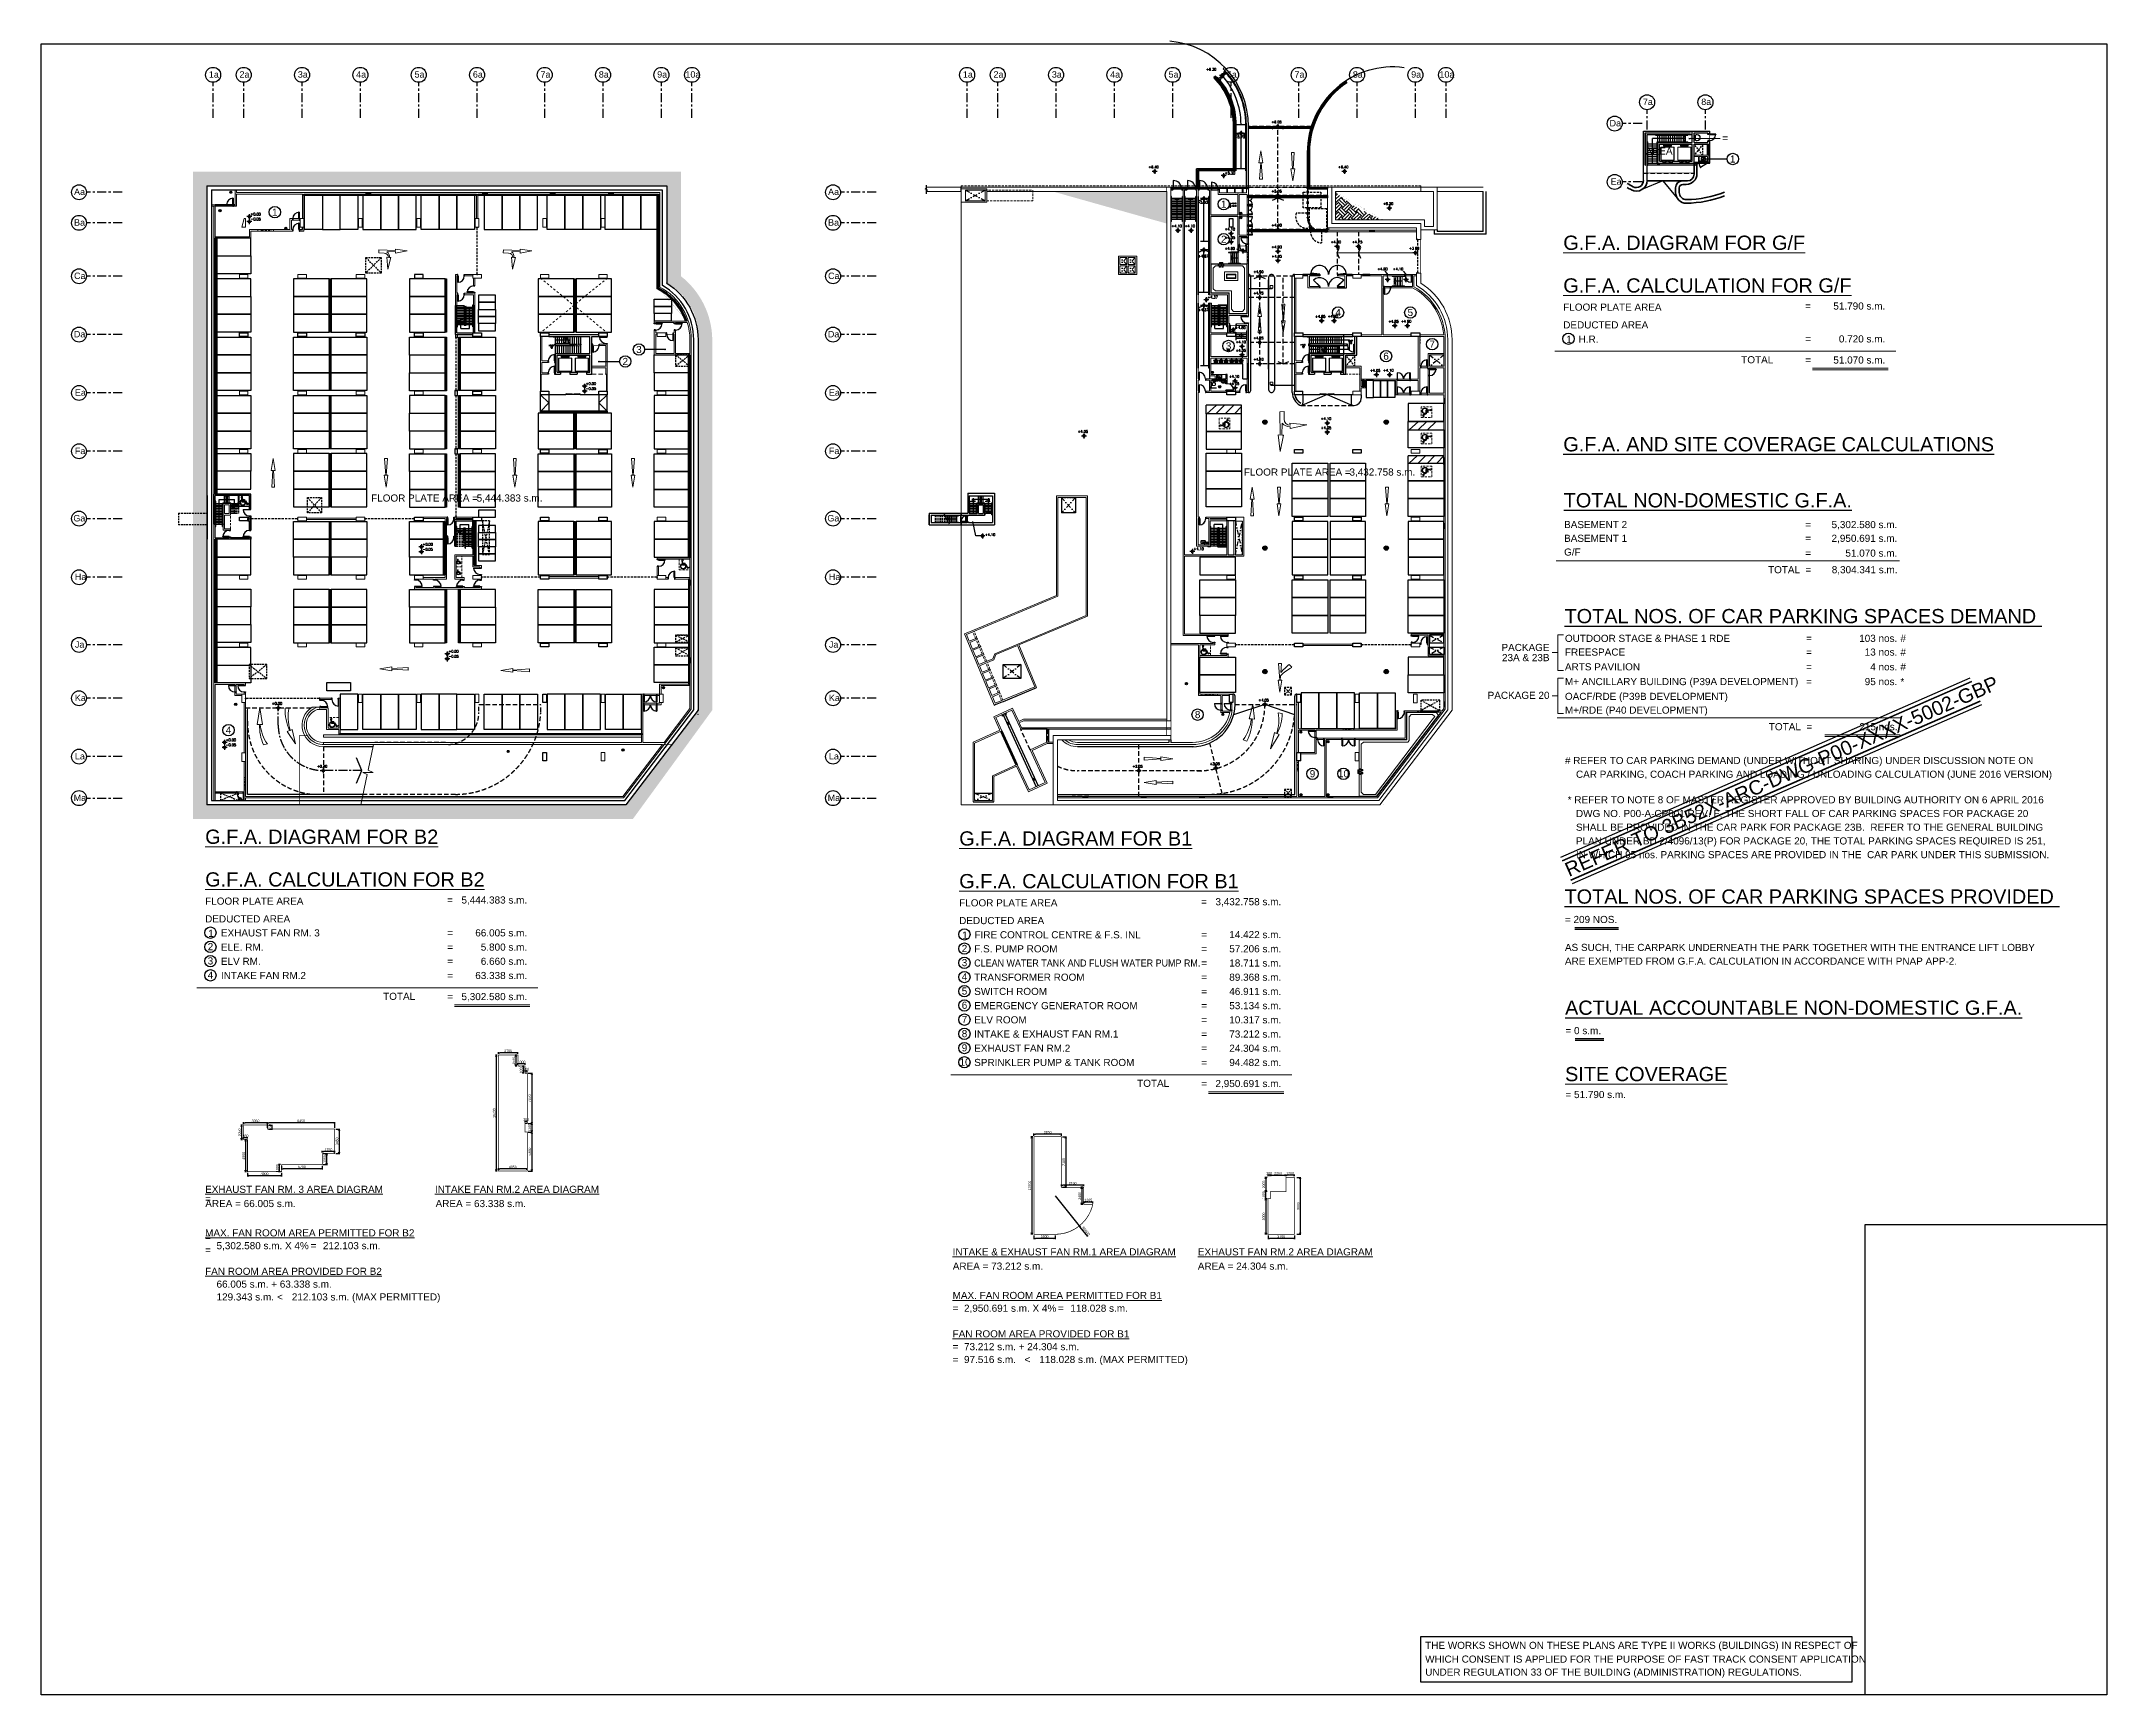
# Model space of a CAD drawing. Header units: millimetres. Extents: x 0 to 570263, y 0 to 232306.
# Drawn here: x 0 to 290267, y 0 to 232306 of the extents above; entities that cross this region are included whole.
import ezdxf
from ezdxf.enums import TextEntityAlignment as Align

# ---------------------------------------------------------------- set-up
doc = ezdxf.new("R2010")
doc.units = ezdxf.units.MM
doc.header["$LTSCALE"] = 100
for name, pattern in [('3B50A-DLN-ARC-DWG-1001-P00-LB01$0$Hidden', [9.525, 6.35, -3.175]), ('3B50A-DLN-ARC-DWG-1001-P00-LB01$0$HIDDENX2', [19.05, 12.7, -6.35]), ('3B50A-DLN-ARC-DWG-1002-P00-LB02$0$HIDDENX2', [19.05, 12.7, -6.35]), ('CENTER', [2, 1.25, -0.25, 0.25, -0.25]), ('Dash', [6, 3, -3]), ('DASHDOT2', [12.7, 6.35, -3.175, 0, -3.175]), ('Grid Line', [22.225, 12.7, -3.175, 3.175, -3.175]), ('Hidden', [9.525, 6.35, -3.175]), ('HIDDEN2', [4.7625, 3.175, -1.5875]), ('HIDDENX2', [19.05, 12.7, -6.35])]:
    doc.linetypes.add(name, pattern=pattern)
doc.layers.get('Defpoints').update_dxf_attribs({"color": 8})
for name, color, linetype in [('+C-10', 10, 'Continuous'), ('000-structure-b', 1, 'Continuous'), ('3B50A-DLN-ARC-DWG-1001-P00-LB01$0$3B50A-DLN-ARC-DWG-1002-P00-LB02$0$DLN240__', 1, 'Continuous'), ('3B50A-DLN-ARC-DWG-1001-P00-LB01$0$DLN240__', 1, 'Continuous'), ('3B50A-DLN-ARC-DWG-1001-P00-LB01$0$DLN810__', 7, 'Continuous'), ('3B50A-DLN-ARC-DWG-1001-P00-LB01$0$FITDOOR', 7, 'Continuous'), ('3B50A-DLN-ARC-DWG-1001-P00-LB01$0$LEVEL', 7, 'Continuous'), ('3B50A-DLN-ARC-DWG-1002-P00-LB02$0$DLN220__', 7, 'Continuous'), ('3B50A-DLN-ARC-DWG-1002-P00-LB02$0$DLN240__', 1, 'Continuous'), ('3B50A-DLN-ARC-DWG-1002-P00-LB02$0$FITDOOR', 7, 'Continuous'), ('3B50A-DLN-ARC-DWG-1003-P00-LRXX$0$DLN240__', 1, 'Continuous'), ('A-COLS', 3, 'Continuous'), ('DLN020__', 6, 'Continuous'), ('DLN030_2', 1, 'Continuous'), ('DLN036__AFF+', 7, 'Continuous'), ('DLN0402_Room Number', 7, 'Continuous'), ('DLN045__', 7, 'Continuous'), ('DLN051__', 7, 'Continuous'), ('DLN060__', 7, 'Continuous'), ('DLN08250', 5, 'Continuous'), ('DLN08254', 3, 'Continuous'), ('DLN210__', 7, 'Continuous'), ('DLN220__', 7, 'Continuous'), ('DLN230__', 2, 'Hidden'), ('DLN240__', 1, 'Continuous'), ('DLN270__', 3, 'Continuous'), ('DLN280__', 3, 'Continuous'), ('DLN318__Louvres', 2, 'Continuous'), ('DLN410__', 6, 'Continuous'), ('DLN660', 1, 'Continuous'), ('DLN720__', 4, 'Continuous'), ('DLN810__', 1, 'Continuous'), ('DLN980__', 1, 'Continuous'), ('FITDOOR', 7, 'Continuous'), ('HOZE REEL', 1, 'Continuous'), ('LAYOUT', 1, 'Continuous'), ('LEVEL', 1, 'Continuous'), ('Plumbing', 4, 'Continuous')]:
    doc.layers.add(name, color=color, linetype=linetype)
for name, color, linetype, lineweight in [('000-LAYOUT PROPOSAL W8', 1, 'Continuous', 35), ('3B50A-DLN-ARC-DWG-1001-P00-LB01$0$A-WALL', 7, 'Continuous', 9), ('3B50A-DLN-ARC-DWG-1002-P00-LB02$0$A-WALL', 7, 'Continuous', 9), ('A-DETL', 1, 'Continuous', 9), ('A-DOOR', 6, 'Continuous', 9), ('A-EQPM', 6, 'Continuous', 9), ('A-GENM', 6, 'Continuous', 9), ('A-WALL', 7, 'Continuous', 9), ('A030_1', 1, 'Continuous', 13), ('A030_2', 1, 'Continuous', 0), ('A829_ROAD', 1, 'Continuous', 0), ('C-PKNG', 1, 'Continuous', 9), ('Cat ladder', 1, 'Continuous', 0), ('I-FURN-PNLS', 2, 'Continuous', 9), ('Revision', 1, 'Continuous', 9)]:
    doc.layers.add(name, color=color, linetype=linetype, lineweight=lineweight)
doc.styles.add('romans', font='romans.shx')
doc.styles.get("Standard").update_dxf_attribs({"font": 'swiss.ttf'})
doc.styles.add('Swis721tBT', font='swissl.ttf')
doc.dimstyles.new('INTDIM350', dxfattribs={"dimtxt": 350, "dimasz": 200, "dimexe": 100, "dimexo": 150, "dimgap": 100, "dimtad": 1, "dimdec": 0, "dimzin": 9, "dimdsep": 46, "dimtxsty": 'Swis721tBT', "dimblk": 'OPEN30', "dimcen": -125, "dimclrd": 256, "dimclre": 256, "dimclrt": 2, "dimaunit": 1, "dimadec": 1, "dimazin": 0, "dimtfac": 0.444444, "dimtdec": 0, "dimtix": 1, "dimtmove": 2, "dimatfit": 3, "dimldrblk": 'OPEN30', "dimfxl": 0, "dimtolj": 1, "dimlwd": -1, "dimlwe": -1, "dimarcsym": 0})
pattern_1 = [(0, (32800, -63300.02), (0, 150), [])]
pattern_2 = [(0, (32799.83, -44250), (0, 150), [])]
pattern_3 = [(0, (32799.83, -36050), (0, 150), [])]
pattern_4 = [(0, (32799.83, -27880), (0, 150), [])]
pattern_5 = [(90, (-17797.95, -0.4), (-150, 1e-14), [])]

msp = doc.modelspace()

# ---------------------------------------------------------------- texts
at = {"color": 3, "lineweight": 18, "char_height": 2000, "width": 73077.972, "attachment_point": 1, "line_spacing_factor": 1.00667}
for s, insert in [('{\\LG.F.A. DIAGRAM FOR G/F}', (213895.6, 205003.5)), ('{\\LG.F.A. CALCULATION FOR G/F}', (213895.6, 199003.5))]:
    msp.add_mtext(s, dxfattribs=dict(at, insert=insert))
at = {"lineweight": 18, "char_height": 1000}
for s, insert, width, attachment_point in [('FLOOR PLATE AREA', (213887.8, 195459.5), 32962, 1), ('=', (247886.8, 195616.5), 12641.701, 1), ('51.790 s.m.', (259148.5, 195616.5), 12641.701, 3)]:
    msp.add_mtext(s, dxfattribs=dict(at, insert=insert, width=width, attachment_point=attachment_point))
at = {"layer": 'A-WALL'}
for s, p in [('=', (236233.6, 218226.5)), ('%%UEXHAUST FAN RM. 3 AREA DIAGRAM', (23024, 70507.6)), ('=', (23024, 69187.9)), ('%%UINTAKE FAN RM.2 AREA DIAGRAM', (55327.3, 70507.6)), ('AREA = 66.005 s.m.', (23046.5, 68507.6, 0)), ('AREA = 63.338 s.m.', (55414.1, 68507.6, 0)), ('=', (23024, 63787.9)), ('=', (23024, 61987.9)), ('5,302.580 s.m. X 4%%%', (24626, 62588.6)), ('=', (37835, 62588.6)), ('212.103 s.m.', (39578, 62588.6)), ('%%UINTAKE & EXHAUST FAN RM.1 AREA DIAGRAM', (128073, 61718.7)), ('%%UEXHAUST FAN RM.2 AREA DIAGRAM', (162536.3, 61718.7)), ('66.005 s.m. + 63.338 s.m.', (24626, 57188.6)), ('AREA = 73.212 s.m.', (128095.6, 59718.7)), ('AREA = 24.304 s.m.', (162536.3, 59718.7)), ('129.343 s.m.', (24626, 55388.6)), ('<', (33140, 55388.6)), ('212.103 s.m. (MAX PERMITTED)', (35207, 55388.6)), ('=', (128073, 53799.7, 0)), ('2,950.691 s.m. X 4%%%', (129675, 53799.7, 0)), ('=', (142884, 53799.7, 0)), ('118.028 s.m.', (144627, 53799.7, 0)), ('73.212 s.m. + 24.304 s.m.', (129675, 48399.7, 0)), ('=', (128073, 48399.7, 0)), ('=', (128073, 46599.7, 0)), ('97.516 s.m.', (129675, 46599.7, 0)), ('<', (138189, 46599.7, 0)), ('118.028 s.m. (MAX PERMITTED)', (140256, 46599.7, 0)), ('THE WORKS SHOWN ON THESE PLANS ARE TYPE II WORKS (BUILDINGS) IN RESPECT OF', (194490.3, 6431.4)), ('WHICH CONSENT IS APPLIED FOR THE PURPOSE OF FAST TRACK CONSENT APPLICATION', (194490.3, 4501.4)), ('UNDER REGULATION 33 OF THE BUILDING (ADMINISTRATION) REGULATIONS.', (194490.3, 2673))]:
    msp.add_text(s, height=1000, rotation=0.000001, dxfattribs=at).set_placement(p)
for p in [(169005.3, 171288.7), (46348.8, 167637.9)]:
    msp.add_text('FLOOR PLATE AREA =', height=1000, dxfattribs=at).set_placement(p)
for s, p in [('3,432.758 s.m.', (193086.4, 171288.7)), ('5,444.383 s.m.', (70429.9, 167637.9))]:
    msp.add_text(s, height=1000, dxfattribs=at).set_placement(p, align=Align.RIGHT)
at = {"layer": 'A-WALL', "color": 3}
for s, p in [('%%UMAX. FAN ROOM AREA PERMITTED FOR B2', (23024, 64388.6)), ('%%UFAN ROOM AREA PROVIDED FOR B2', (23024, 58988.6)), ('%%UMAX. FAN ROOM AREA PERMITTED FOR B1', (128073, 55599.7, 0)), ('%%UFAN ROOM AREA PROVIDED FOR B1', (128073, 50199.7, 0))]:
    msp.add_text(s, height=1000, rotation=0.000001, dxfattribs=at).set_placement(p)
at = {"layer": 'DLN045__'}
for s, p in [('AREA', (225449.8, 216400.2)), ('BASEMENT 2', (214012.8, 163904.4)), ('BASEMENT 1', (214012.8, 161976.4)), ('=', (247911.8, 163904.4)), ('=', (247911.8, 161976.4)), ('G/F', (214012.8, 160048.4)), ('=', (247911.8, 159901.4)), ('TOTAL', (242670.6, 157565.2)), ('=', (247940, 157565.2)), ('= 51.790 s.m.', (214203.5, 83823.1))]:
    msp.add_text(s, height=1000, rotation=0.000001, dxfattribs=at).set_placement(p)
at = {"layer": 'DLN045__', "color": 0}
for s, p in [('H.R.', (216045, 189968.7)), ('F.S. PUMP ROOM ', (131107.6, 104300, 0)), ('FIRE CONTROL CENTRE & F.S. INL', (131151, 106270.2, 0))]:
    msp.add_text(s, height=1000, dxfattribs=at).set_placement(p)
at = {"layer": 'DLN045__'}
for s, p in [('0.720 s.m.', (259148.5, 189994.5)), ('51.070 s.m.', (259148.5, 187032.6)), ('5,302.580 s.m.', (260840.9, 163904.4)), ('2,950.691 s.m.', (260840.9, 161976.4)), ('51.070 s.m.', (260840.9, 159901.4)), ('8,304.341 s.m.', (260869.1, 157565.2)), ('66.005 s.m.', (68284.6, 106537.7)), ('5.800 s.m.', (68284.6, 104541.7)), ('57.206 s.m.', (174254.5, 104300, 0)), ('14.422 s.m.', (174254.5, 106296, 0)), ('6.660 s.m.', (68284.6, 102545.7)), ('18.711 s.m.', (174254.5, 102304, 0)), ('63.338 s.m.', (68284.6, 100549.7)), ('46.911 s.m.', (174254.5, 98312, 0)), ('89.368 s.m.', (174254.5, 100308, 0)), ('5,302.580 s.m.', (68284.6, 97587.8)), ('53.134 s.m.', (174254.5, 96316, 0)), ('73.212 s.m.', (174254.5, 92324, 0)), ('10.317 s.m.', (174254.5, 94320, 0)), ('24.304 s.m.', (174254.5, 90328, 0)), ('94.482 s.m.', (174254.5, 88332, 0)), ('2,950.691 s.m.', (174254.5, 85370.1, 0))]:
    msp.add_text(s, height=1000, rotation=0.000001, dxfattribs=at).set_placement(p, align=Align.RIGHT)
at = {"layer": 'DLN045__', "color": 3}
for s, p in [('%%UG.F.A. AND SITE COVERAGE CALCULATIONS', (213895.6, 174689.3)), ('%%UTOTAL NON-DOMESTIC G.F.A.', (213954.2, 166820.5))]:
    msp.add_text(s, height=2000, rotation=0.000001, dxfattribs=at).set_placement(p)
at = {"layer": 'DLN045__', "color": 254}
for s, height, p in [('%%UTOTAL NOS. OF CAR PARKING SPACES DEMAND ', 2000, (214071.4, 150545.1)), ('OUTDOOR STAGE & PHASE 1 RDE', 1000, (214130, 147922.3)), ('=', 1000, (248029, 147922.3)), ('#', 1000, (261279.4, 147922.3)), ('FREESPACE', 1000, (214130, 145994.3)), ('=', 1000, (248029, 145994.3)), ('#', 1000, (261279.4, 145994.3)), ('ARTS PAVILION', 1000, (214130, 143919.3)), ('M+ ANCILLARY BUILDING (P39A DEVELOPMENT)', 1000, (214130, 141844.3)), ('=', 1000, (248029, 143919.3)), ('=', 1000, (248029, 141844.3)), ('#', 1000, (261279.4, 143919.3)), ('*', 1000, (261279.4, 141844.3)), ('OACF/RDE (P39B DEVELOPMENT)', 1000, (214130, 139769.3)), ('M+/RDE (P40 DEVELOPMENT) ', 1000, (214130, 137841.3)), ('TOTAL', 1000, (242787.8, 135505.1)), ('=', 1000, (248057.2, 135505.1)), ('# REFER TO CAR PARKING DEMAND (UNDER WITHOUT SHARING) UNDER DISCUSSION NOTE ON   ', 1000, (214130, 130756.9)), ('    CAR PARKING, COACH PARKING AND LOADING / UNLOADING CALCULATION (JUNE 2016 VERSION)', 1000, (214130, 128828.9)), (' * REFER TO NOTE 8 OF MASTER REGISTER APPROVED BY BUILDING AUTHORITY ON 6 APRIL 2016 ', 1000, (214130, 125242.5)), ('    SHALL BE PROVIDED IN THE CAR PARK FOR PACKAGE 23B.  REFER TO THE GENERAL BUILDING', 1000, (214130, 121386.5)), ('    DWG NO. P00-A-CP001 REV. F, THE SHORT FALL OF CAR PARKING SPACES FOR PACKAGE 20', 1000, (214130, 123314.5)), ('    PLAN UNDER BD 2/4096/13(P) FOR PACKAGE 20, THE TOTAL PARKING SPACES REQUIRED IS 251,', 1000, (214130, 119458.5)), ('    IN WHICH 95 nos. PARKING SPACES ARE PROVIDED IN THE  CAR PARK UNDER THIS SUBMISSION. ', 1000, (214130, 117530.5)), ('%%UTOTAL NOS. OF CAR PARKING SPACES PROVIDED ', 2000, (214071.4, 111143.2)), ('= 209 NOS.', 1000, (214130, 108424.1)), ('AS SUCH, THE CARPARK UNDERNEATH THE PARK TOGETHER WITH THE ENTRANCE LIFT LOBBY', 1000, (214130, 104496.4)), ('ARE EXEMPTED FROM G.F.A. CALCULATION IN ACCORDANCE WITH PNAP APP-2. ', 1000, (214130, 102568.4)), ('%%UACTUAL ACCOUNTABLE NON-DOMESTIC G.F.A.', 2000, (214144.9, 95524.1)), ('= 0 s.m. ', 1000, (214203.5, 92804.9))]:
    msp.add_text(s, height=height, rotation=0.000001, dxfattribs=at).set_placement(p)
for s, p in [('103 nos.', (260840.9, 147922.3)), ('PACKAGE', (211962.6, 146641.4)), ('23A & 23B', (211962.6, 145213.5)), ('13 nos.', (260840.9, 145994.3)), ('95 nos.', (260840.9, 141844.3)), ('4 nos.', (260840.9, 143919.3)), ('PACKAGE 20', (211962.6, 139916.3)), ('215 nos.', (260869.1, 135505.1))]:
    msp.add_text(s, height=1000, rotation=0.000001, dxfattribs=at).set_placement(p, align=Align.RIGHT)
at = {"layer": 'DLN045__', "color": 6}
msp.add_text('REFER TO 3B52X-ARC-DWG-P00-XXXX-5002-GBP ', height=2000, rotation=23.632737, dxfattribs=at).set_placement((214686.5, 114880.8))
at = {"layer": 'DLN045__', "color": 0, "width": 0.9}
msp.add_text('CLEAN WATER TANK AND FLUSH WATER PUMP RM.', height=1000, dxfattribs=at).set_placement((131107.6, 102304, 0))
at = {"layer": 'DLN045__'}
for s, p in [('TRANSFORMER ROOM', (131104.8, 100308, 0)), ('SWITCH ROOM', (131104.8, 98312, 0)), ('EMERGENCY GENERATOR ROOM', (131104.8, 96316, 0)), ('ELV ROOM', (131104.8, 94320, 0)), ('INTAKE & EXHAUST FAN RM.1', (131104.8, 92324, 0)), ('EXHAUST FAN RM.2', (131104.8, 90328, 0)), ('SPRINKLER PUMP & TANK ROOM', (131104.8, 88332, 0))]:
    msp.add_text(s, height=1000, dxfattribs=at).set_placement(p)
at = {"layer": 'DLN045__', "lineweight": 18, "char_height": 1000}
for s, width, insert, attachment_point in [('DEDUCTED AREA', 32962, (213887.8, 192963.5), 1), ('=', 12641.701, (247913.8, 190994.5), 1), ('TOTAL', 32962, (238906.8, 188067.6), 1), ('=', 12641.701, (247913.8, 188032.6), 1), ('FLOOR PLATE AREA', 32962, (23024, 112002.7), 1), ('=', 12641.701, (57023, 112159.7), 1), ('5,444.383 s.m.', 12641.701, (68284.6, 112159.7), 3), ('FLOOR PLATE AREA', 32962, (128993.8, 111761, 0), 1), ('=', 12641.701, (162992.8, 111918, 0), 1), ('3,432.758 s.m.', 12641.701, (174254.5, 111918, 0), 3), ('DEDUCTED AREA', 32962, (23024, 109506.7), 1), ('{\\C0;EXHAUST FAN RM. 3}', 32962, (25245, 107537.7), 1), ('DEDUCTED AREA', 32962, (128993.8, 109265, 0), 1), ('{\\C0;ELE. RM.}', 32962, (25245, 105541.7), 1), ('=', 12641.701, (57050, 107537.7), 1), ('=', 12641.701, (57050, 105541.7), 1), ('=', 12641.701, (163019.8, 107296, 0), 1), ('=', 12641.701, (163019.8, 105300, 0), 1), ('{\\C0;ELV RM.}', 32962, (25245, 103545.7), 1), ('=', 12641.701, (57050, 103545.7), 1), ('=', 12641.701, (163019.8, 103304, 0), 1), ('INTAKE FAN RM.2', 32962, (25245, 101549.7), 1), ('=', 12641.701, (57050, 101549.7), 1), ('=', 12641.701, (163019.8, 101308, 0), 1), ('=', 12641.701, (163019.8, 99312, 0), 1), ('TOTAL', 32962, (48043, 98622.8), 1), ('=', 12641.701, (57050, 98587.8), 1), ('=', 12641.701, (163019.8, 97316, 0), 1), ('=', 12641.701, (163019.8, 95320, 0), 1), ('=', 12641.701, (163019.8, 93324, 0), 1), ('=', 12641.701, (163019.8, 91328, 0), 1), ('=', 12641.701, (163019.8, 89332, 0), 1), ('TOTAL', 32962, (154012.8, 86405.1, 0), 1), ('=', 12641.701, (163019.8, 86370.1, 0), 1)]:
    msp.add_mtext_dynamic_manual_height_columns(s, width=width, gutter_width=1, heights=[0], dxfattribs=dict(at, insert=insert, attachment_point=attachment_point))
at = {"layer": 'DLN045__', "color": 0, "char_height": 1000, "attachment_point": 1}
for s, insert in [('1', (214315.5, 190926.7)), ('1', (23451.7, 107469.8)), ('2', (23384.7, 105596.8)), ('2', (129354.5, 105355.1, 0)), ('1', (129421.5, 107228.1, 0)), ('4', (23384.7, 101604.8)), ('3', (23384.7, 103600.8)), ('3', (129354.5, 103359.1, 0)), ('4', (129354.5, 101363.1, 0)), ('5', (129354.5, 99367.1, 0)), ('6', (129354.5, 97371.1, 0)), ('8', (129354.5, 93379.1, 0)), ('7', (129354.5, 95375.1, 0)), ('9', (129354.5, 91383.1, 0)), ('10', (129040.5, 89387.1, 0))]:
    msp.add_mtext_dynamic_manual_height_columns(s, width=1022, gutter_width=1, heights=[0], dxfattribs=dict(at, insert=insert))
at = {"layer": 'DLN045__', "color": 3, "lineweight": 18, "char_height": 2000, "width": 73077.972, "attachment_point": 1, "line_spacing_factor": 1.00667}
for s, insert in [('{\\LG.F.A. DIAGRAM FOR B2}', (23031.7, 121546.7)), ('{\\LG.F.A. DIAGRAM FOR B1}', (129001.6, 121305, 0)), ('{\\LG.F.A. CALCULATION FOR B2}', (23031.7, 115546.7)), ('{\\LG.F.A. CALCULATION FOR B1}', (129001.6, 115305, 0)), ('{\\LSITE COVERAGE }', (214144.9, 88203.3))]:
    msp.add_mtext(s, dxfattribs=dict(at, insert=insert))
at = {"layer": 'DLN051__', "char_height": 900, "attachment_point": 1}
for s, insert in [('1a', (23554, 228104.1)), ('2a', (27854, 228104.1)), ('3a', (36054, 228104.1)), ('4a', (44254, 228104.1)), ('5a', (52454, 228104.1)), ('6a', (60654, 228104.1)), ('7a', (70154, 228104.1)), ('8a', (78354, 228104.1)), ('9a', (86554, 228104.1)), ('10a', (90524.3, 228104.1)), ('1a', (129521.2, 228104.1)), ('2a', (133821.2, 228104.1)), ('3a', (142021.2, 228104.1)), ('4a', (150221.2, 228104.1)), ('5a', (158421.2, 228104.1)), ('6a', (166621.2, 228104.1)), ('7a', (176121.2, 228104.1)), ('8a', (184321.2, 228104.1)), ('9a', (192521.2, 228104.1)), ('10a', (196491.4, 228104.1)), ('7a', (225086.1, 224257.6)), ('8a', (233286.1, 224257.6)), ('Da', (220405.4, 221257.6)), ('Ea', (220553.9, 213057.6)), ('Aa', (4605.8, 211607.7)), ('Aa', (110573, 211607.7)), ('Ba', (4605.8, 207307.7)), ('Ba', (110573, 207307.7)), ('Ca', (4605.8, 199807.7)), ('Ca', (110573, 199807.7)), ('Da', (4575.4, 191607.7)), ('Da', (110542.5, 191607.7)), ('Ea', (4723.9, 183407.7)), ('Ea', (110691.1, 183407.7)), ('Fa', (4723.9, 175207.7)), ('Fa', (110691.1, 175207.7)), ('Ga', (4509.4, 165747.4)), ('Ga', (110476.5, 165747.4)), ('Ha', (4723.9, 157507.7)), ('Ha', (110691.1, 157507.7)), ('Ja', (4723.9, 148007.3)), ('Ja', (110691.1, 148007.3)), ('Ka', (4723.9, 140507.3)), ('Ka', (110691.1, 140507.3)), ('La', (4723.9, 132307.3)), ('La', (110691.1, 132307.3)), ('Ma', (4551.1, 126477.7)), ('Ma', (110518.3, 126477.7))]:
    msp.add_mtext_dynamic_manual_height_columns(s, width=1139.353, gutter_width=1, heights=[0], dxfattribs=dict(at, insert=insert))
at = {"layer": 'DLN08250', "color": 0, "char_height": 1000, "attachment_point": 5}
for s, insert in [('1', (237714.7, 215774.4)), ('1', (166179.8, 209421.5)), ('1', (32818, 208295.2)), ('2', (166179.8, 204498.4)), ('4', (182246.7, 194196)), ('5', (192401.3, 194196)), ('3', (83987.3, 188999.2)), ('3', (166857.1, 189497.1)), ('7', (195465.5, 189746.2)), ('2', (82073.2, 187328.6)), ('6', (188992.7, 188065.6)), ('8', (162507.8, 137700.1)), ('4', (26306.1, 135523.1)), ('9', (178651.5, 129394.3)), ('10', (183008.5, 129394.3))]:
    msp.add_mtext_dynamic_manual_height_columns(s, width=1022, gutter_width=1, heights=[0], dxfattribs=dict(at, insert=insert))

# ---------------------------------------------------------------- blocks, each defined once
blk = doc.blocks.new('_Open30')
at = {"color": 0, "linetype": 'ByBlock', "lineweight": -2}
for p, q in [((-1, 0.3), (0, 0)), ((0, 0), (-1, -0.3)), ((0, 0), (-1, 0))]:
    blk.add_line(p, q, dxfattribs=at)
blk = doc.blocks.new('*D4')
at = {"layer": 'Defpoints', "color": 0}
for p in [(139510, 78387), (139187, 64687), (139510, 64687)]:
    blk.add_point(p, dxfattribs=at)
at = {"layer": 'DLN030_2', "linetype": 'Continuous'}
for p, q in [((139360, 78387), (139087, 78387)), ((139187, 78187), (139187, 64887)), ((139360, 64687), (139087, 64687))]:
    blk.add_line(p, q, dxfattribs=at)
at = {"layer": 'DLN030_2', "xscale": 200, "yscale": 200, "zscale": 200}
for p, rotation in [((139187, 78387), 90), ((139187, 64687), 270)]:
    blk.add_blockref('_Open30', p, dxfattribs=dict(at, rotation=rotation))
at = {"layer": 'DLN030_2', "color": 2, "insert": (138907, 71537), "char_height": 350, "attachment_point": 5, "rotation": 90, "style": 'Swis721tBT'}
blk.add_mtext('\\A1;13700', dxfattribs=at)
blk = doc.blocks.new('*D5')
at = {"layer": 'Defpoints', "color": 0}
for p in [(139510, 78751), (139510, 78387), (143360, 78387)]:
    blk.add_point(p, dxfattribs=at)
at = {"layer": 'DLN030_2', "linetype": 'Continuous'}
for p, q in [((139510, 78537), (139510, 78851)), ((143160, 78751), (139710, 78751)), ((143360, 78537), (143360, 78851))]:
    blk.add_line(p, q, dxfattribs=at)
at = {"layer": 'DLN030_2', "xscale": 200, "yscale": 200, "zscale": 200, "rotation": 180}
blk.add_blockref('_Open30', (139510, 78751), dxfattribs=at)
at = {"layer": 'DLN030_2', "xscale": 200, "yscale": 200, "zscale": 200}
blk.add_blockref('_Open30', (143360, 78751), dxfattribs=at)
at = {"layer": 'DLN030_2', "color": 2, "insert": (141435, 79031), "char_height": 350, "attachment_point": 5, "style": 'Swis721tBT'}
blk.add_mtext('\\A1;3850', dxfattribs=at)
blk = doc.blocks.new('*D6')
at = {"layer": 'Defpoints', "color": 0}
for p in [(139510, 64687), (139510, 64092), (142510, 64687)]:
    blk.add_point(p, dxfattribs=at)
at = {"layer": 'DLN030_2', "linetype": 'Continuous'}
for p, q in [((139510, 64537), (139510, 63992)), ((142310, 64092), (139710, 64092)), ((142510, 64537), (142510, 63992))]:
    blk.add_line(p, q, dxfattribs=at)
at = {"layer": 'DLN030_2', "xscale": 200, "yscale": 200, "zscale": 200, "rotation": 180}
blk.add_blockref('_Open30', (139510, 64092), dxfattribs=at)
at = {"layer": 'DLN030_2', "xscale": 200, "yscale": 200, "zscale": 200}
blk.add_blockref('_Open30', (142510, 64092), dxfattribs=at)
at = {"layer": 'DLN030_2', "color": 2, "insert": (141010, 64372), "char_height": 350, "attachment_point": 5, "style": 'Swis721tBT'}
blk.add_mtext('\\A1;3000', dxfattribs=at)
blk = doc.blocks.new('*D7')
at = {"layer": 'Defpoints', "color": 0}
for p in [(143360, 71584), (143360, 71287), (146510, 71287)]:
    blk.add_point(p, dxfattribs=at)
at = {"layer": 'DLN030_2', "linetype": 'Continuous'}
for p, q in [((143360, 71437), (143360, 71684)), ((146310, 71584), (143560, 71584)), ((146510, 71437), (146510, 71684))]:
    blk.add_line(p, q, dxfattribs=at)
at = {"layer": 'DLN030_2', "xscale": 200, "yscale": 200, "zscale": 200, "rotation": 180}
blk.add_blockref('_Open30', (143360, 71584), dxfattribs=at)
at = {"layer": 'DLN030_2', "xscale": 200, "yscale": 200, "zscale": 200}
blk.add_blockref('_Open30', (146510, 71584), dxfattribs=at)
at = {"layer": 'DLN030_2', "color": 2, "insert": (144935, 71864), "char_height": 350, "attachment_point": 5, "style": 'Swis721tBT'}
blk.add_mtext('\\A1;3150', dxfattribs=at)
blk = doc.blocks.new('*D8')
at = {"layer": 'Defpoints', "color": 0}
for p in [(143360, 78387), (143360, 71287), (143967, 71287)]:
    blk.add_point(p, dxfattribs=at)
at = {"layer": 'DLN030_2', "linetype": 'Continuous'}
for p, q in [((143510, 78387), (144067, 78387)), ((143967, 78187), (143967, 71487)), ((143510, 71287), (144067, 71287))]:
    blk.add_line(p, q, dxfattribs=at)
at = {"layer": 'DLN030_2', "xscale": 200, "yscale": 200, "zscale": 200}
for p, rotation in [((143967, 78387), 90), ((143967, 71287), 270)]:
    blk.add_blockref('_Open30', p, dxfattribs=dict(at, rotation=rotation))
at = {"layer": 'DLN030_2', "color": 2, "insert": (143687, 74837), "char_height": 350, "attachment_point": 5, "rotation": 90, "style": 'Swis721tBT'}
blk.add_mtext('\\A1;7100', dxfattribs=at)
blk = doc.blocks.new('*D14')
at = {"layer": 'Defpoints', "color": 0}
for p in [(174912, 72975), (174912, 72690), (176112, 72690)]:
    blk.add_point(p, dxfattribs=at)
at = {"layer": 'DLN030_2', "linetype": 'Continuous'}
for p, q in [((174912, 72840), (174912, 73075)), ((175912, 72975), (175112, 72975)), ((176112, 72840), (176112, 73075))]:
    blk.add_line(p, q, dxfattribs=at)
at = {"layer": 'DLN030_2', "xscale": 200, "yscale": 200, "zscale": 200, "rotation": 180}
blk.add_blockref('_Open30', (174912, 72975), dxfattribs=at)
at = {"layer": 'DLN030_2', "xscale": 200, "yscale": 200, "zscale": 200}
blk.add_blockref('_Open30', (176112, 72975), dxfattribs=at)
at = {"layer": 'DLN030_2', "color": 2, "insert": (175512, 73255), "char_height": 350, "attachment_point": 5, "style": 'Swis721tBT'}
blk.add_mtext('\\A1;1200', dxfattribs=at)
blk = doc.blocks.new('*D15')
at = {"layer": 'Defpoints', "color": 0}
for p in [(172412, 69687), (172075, 64687), (172412, 64687)]:
    blk.add_point(p, dxfattribs=at)
at = {"layer": 'DLN030_2', "linetype": 'Continuous'}
for p, q in [((172262, 69687), (171975, 69687)), ((172075, 69487), (172075, 64887)), ((172262, 64687), (171975, 64687))]:
    blk.add_line(p, q, dxfattribs=at)
at = {"layer": 'DLN030_2', "xscale": 200, "yscale": 200, "zscale": 200}
for p, rotation in [((172075, 69687), 90), ((172075, 64687), 270)]:
    blk.add_blockref('_Open30', p, dxfattribs=dict(at, rotation=rotation))
at = {"layer": 'DLN030_2', "color": 2, "insert": (171796, 67187), "char_height": 350, "attachment_point": 5, "rotation": 90, "style": 'Swis721tBT'}
blk.add_mtext('\\A1;5000', dxfattribs=at)
blk = doc.blocks.new('*D9')
at = {"layer": 'Defpoints', "color": 0}
for p in [(172075, 70687), (172412, 70687), (172412, 69687)]:
    blk.add_point(p, dxfattribs=at)
at = {"layer": 'DLN030_2', "linetype": 'Continuous'}
for p, q in [((172262, 70687), (171975, 70687)), ((172262, 69687), (171975, 69687)), ((172075, 69687), (172075, 70687))]:
    blk.add_line(p, q, dxfattribs=at)
at = {"layer": 'DLN030_2', "color": 2, "insert": (171796, 70187), "char_height": 350, "attachment_point": 5, "rotation": 90, "style": 'Swis721tBT'}
blk.add_mtext('\\A1;1000', dxfattribs=at)
blk = doc.blocks.new('*D10')
at = {"layer": 'Defpoints', "color": 0}
for p in [(172412, 72690), (172075, 70687), (172412, 70687)]:
    blk.add_point(p, dxfattribs=at)
at = {"layer": 'DLN030_2', "linetype": 'Continuous'}
for p, q in [((172262, 72690), (171975, 72690)), ((172262, 70687), (171975, 70687)), ((172075, 72490), (172075, 70887))]:
    blk.add_line(p, q, dxfattribs=at)
at = {"layer": 'DLN030_2', "xscale": 200, "yscale": 200, "zscale": 200}
for p, rotation in [((172075, 72690), 90), ((172075, 70687), 270)]:
    blk.add_blockref('_Open30', p, dxfattribs=dict(at, rotation=rotation))
at = {"layer": 'DLN030_2', "color": 2, "insert": (171796, 71689), "char_height": 350, "attachment_point": 5, "rotation": 90, "style": 'Swis721tBT'}
blk.add_mtext('\\A1;2003', dxfattribs=at)
blk = doc.blocks.new('*D11')
at = {"layer": 'Defpoints', "color": 0}
for p in [(172712, 72690), (174912, 72975), (174912, 72690)]:
    blk.add_point(p, dxfattribs=at)
at = {"layer": 'DLN030_2', "linetype": 'Continuous'}
for p, q in [((172712, 72840), (172712, 73075)), ((172912, 72975), (174712, 72975)), ((174912, 72840), (174912, 73075))]:
    blk.add_line(p, q, dxfattribs=at)
at = {"layer": 'DLN030_2', "xscale": 200, "yscale": 200, "zscale": 200}
for p, rotation in [((172712, 72975), 179.9999961580186), ((174912, 72975), 359.9999961580187)]:
    blk.add_blockref('_Open30', p, dxfattribs=dict(at, rotation=rotation))
at = {"layer": 'DLN030_2', "color": 2, "insert": (173812, 73255), "char_height": 350, "attachment_point": 5, "rotation": 360, "style": 'Swis721tBT'}
blk.add_mtext('\\A1;2200', dxfattribs=at)
blk = doc.blocks.new('*D12')
at = {"layer": 'Defpoints', "color": 0}
for p in [(172412, 72975), (172412, 72690), (172712, 72690)]:
    blk.add_point(p, dxfattribs=at)
at = {"layer": 'DLN030_2', "linetype": 'Continuous'}
for p, q in [((172412, 72840), (172412, 73075)), ((172712, 72975), (172412, 72975)), ((172712, 72840), (172712, 73075))]:
    blk.add_line(p, q, dxfattribs=at)
at = {"layer": 'DLN030_2', "color": 2, "insert": (172562, 73255), "char_height": 350, "attachment_point": 5, "rotation": 360, "style": 'Swis721tBT'}
blk.add_mtext('\\A1;300', dxfattribs=at)
blk = doc.blocks.new('*D16')
at = {"layer": 'Defpoints', "color": 0}
for p in [(172412, 64687), (172412, 64101), (176112, 64687)]:
    blk.add_point(p, dxfattribs=at)
at = {"layer": 'DLN030_2', "linetype": 'Continuous'}
for p, q in [((172412, 64537), (172412, 64001)), ((175912, 64101), (172612, 64101)), ((176112, 64537), (176112, 64001))]:
    blk.add_line(p, q, dxfattribs=at)
at = {"layer": 'DLN030_2', "xscale": 200, "yscale": 200, "zscale": 200, "rotation": 180}
blk.add_blockref('_Open30', (172412, 64101), dxfattribs=at)
at = {"layer": 'DLN030_2', "xscale": 200, "yscale": 200, "zscale": 200}
blk.add_blockref('_Open30', (176112, 64101), dxfattribs=at)
at = {"layer": 'DLN030_2', "color": 2, "insert": (174262, 64381), "char_height": 350, "attachment_point": 5, "style": 'Swis721tBT'}
blk.add_mtext('\\A1;3700', dxfattribs=at)
blk = doc.blocks.new('*D13')
at = {"layer": 'Defpoints', "color": 0}
for p in [(176312, 72690), (176312, 64687), (176921, 64687)]:
    blk.add_point(p, dxfattribs=at)
at = {"layer": 'DLN030_2', "linetype": 'Continuous'}
for p, q in [((176462, 72690), (177021, 72690)), ((176921, 72490), (176921, 64887)), ((176462, 64687), (177021, 64687))]:
    blk.add_line(p, q, dxfattribs=at)
at = {"layer": 'DLN030_2', "xscale": 200, "yscale": 200, "zscale": 200}
for p, rotation in [((176921, 72690), 90), ((176921, 64687), 270)]:
    blk.add_blockref('_Open30', p, dxfattribs=dict(at, rotation=rotation))
at = {"layer": 'DLN030_2', "color": 2, "insert": (176641, 68689), "char_height": 350, "attachment_point": 5, "rotation": 90, "style": 'Swis721tBT'}
blk.add_mtext('\\A1;8003', dxfattribs=at)
blk = doc.blocks.new('*D17')
at = {"layer": 'Defpoints', "color": 0}
for p in [(28429, 80341), (28429, 80026), (31779, 80026)]:
    blk.add_point(p, dxfattribs=at)
at = {"layer": 'DLN030_2', "linetype": 'Continuous'}
for p, q in [((28429, 80176), (28429, 80441)), ((31579, 80341), (28629, 80341)), ((31779, 80176), (31779, 80441))]:
    blk.add_line(p, q, dxfattribs=at)
at = {"layer": 'DLN030_2', "xscale": 200, "yscale": 200, "zscale": 200, "rotation": 180}
blk.add_blockref('_Open30', (28429, 80341), dxfattribs=at)
at = {"layer": 'DLN030_2', "xscale": 200, "yscale": 200, "zscale": 200}
blk.add_blockref('_Open30', (31779, 80341), dxfattribs=at)
at = {"layer": 'DLN030_2', "color": 2, "insert": (30104, 80621), "char_height": 350, "attachment_point": 5, "style": 'Swis721tBT'}
blk.add_mtext('\\A1;3350', dxfattribs=at)
blk = doc.blocks.new('*D18')
at = {"layer": 'Defpoints', "color": 0}
for p in [(31779, 80341), (31779, 79476), (41229, 79476)]:
    blk.add_point(p, dxfattribs=at)
at = {"layer": 'DLN030_2', "linetype": 'Continuous'}
for p, q in [((31779, 79626), (31779, 80441)), ((41029, 80341), (31979, 80341)), ((41229, 79626), (41229, 80441))]:
    blk.add_line(p, q, dxfattribs=at)
at = {"layer": 'DLN030_2', "xscale": 200, "yscale": 200, "zscale": 200, "rotation": 180}
blk.add_blockref('_Open30', (31779, 80341), dxfattribs=at)
at = {"layer": 'DLN030_2', "xscale": 200, "yscale": 200, "zscale": 200}
blk.add_blockref('_Open30', (41229, 80341), dxfattribs=at)
at = {"layer": 'DLN030_2', "color": 2, "insert": (36504, 80621), "char_height": 350, "attachment_point": 5, "style": 'Swis721tBT'}
blk.add_mtext('\\A1;9450', dxfattribs=at)
blk = doc.blocks.new('*D19')
at = {"layer": 'Defpoints', "color": 0}
for p in [(31779, 80026), (31779, 79476), (32400, 79476)]:
    blk.add_point(p, dxfattribs=at)
at = {"layer": 'DLN030_2', "linetype": 'Continuous'}
for p, q in [((31929, 80026), (32500, 80026)), ((31929, 79476), (32500, 79476)), ((32400, 80026), (32400, 79476))]:
    blk.add_line(p, q, dxfattribs=at)
at = {"layer": 'DLN030_2', "color": 2, "insert": (32120, 79751), "char_height": 350, "attachment_point": 5, "rotation": 90, "style": 'Swis721tBT'}
blk.add_mtext('\\A1;550', dxfattribs=at)
blk = doc.blocks.new('*D20')
at = {"layer": 'Defpoints', "color": 0}
for p in [(41229, 79476), (41229, 76026), (41846, 76026)]:
    blk.add_point(p, dxfattribs=at)
at = {"layer": 'DLN030_2', "linetype": 'Continuous'}
for p, q in [((41379, 79476), (41946, 79476)), ((41846, 79276), (41846, 76226)), ((41379, 76026), (41946, 76026))]:
    blk.add_line(p, q, dxfattribs=at)
at = {"layer": 'DLN030_2', "xscale": 200, "yscale": 200, "zscale": 200}
for p, rotation in [((41846, 79476), 90), ((41846, 76026), 270)]:
    blk.add_blockref('_Open30', p, dxfattribs=dict(at, rotation=rotation))
at = {"layer": 'DLN030_2', "color": 2, "insert": (41566, 77751), "char_height": 350, "attachment_point": 5, "rotation": 90, "style": 'Swis721tBT'}
blk.add_mtext('\\A1;3450', dxfattribs=at)
blk = doc.blocks.new('*D21')
at = {"layer": 'Defpoints', "color": 0}
for p in [(39479, 76309), (39479, 76026), (41229, 76026)]:
    blk.add_point(p, dxfattribs=at)
at = {"layer": 'DLN030_2', "linetype": 'Continuous'}
for p, q in [((39479, 76176), (39479, 76409)), ((41029, 76309), (39679, 76309)), ((41229, 76176), (41229, 76409))]:
    blk.add_line(p, q, dxfattribs=at)
at = {"layer": 'DLN030_2', "xscale": 200, "yscale": 200, "zscale": 200, "rotation": 180}
blk.add_blockref('_Open30', (39479, 76309), dxfattribs=at)
at = {"layer": 'DLN030_2', "xscale": 200, "yscale": 200, "zscale": 200}
blk.add_blockref('_Open30', (41229, 76309), dxfattribs=at)
at = {"layer": 'DLN030_2', "color": 2, "insert": (40354, 76589), "char_height": 350, "attachment_point": 5, "style": 'Swis721tBT'}
blk.add_mtext('\\A1;1750', dxfattribs=at)
blk = doc.blocks.new('*D22')
at = {"layer": 'Defpoints', "color": 0}
for p in [(39479, 76026), (39479, 74476), (40099, 74476)]:
    blk.add_point(p, dxfattribs=at)
at = {"layer": 'DLN030_2', "linetype": 'Continuous'}
for p, q in [((39629, 76026), (40199, 76026)), ((40099, 75826), (40099, 74676)), ((39629, 74476), (40199, 74476))]:
    blk.add_line(p, q, dxfattribs=at)
at = {"layer": 'DLN030_2', "xscale": 200, "yscale": 200, "zscale": 200}
for p, rotation in [((40099, 76026), 90), ((40099, 74476), 270)]:
    blk.add_blockref('_Open30', p, dxfattribs=dict(at, rotation=rotation))
at = {"layer": 'DLN030_2', "color": 2, "insert": (39819, 75251), "char_height": 350, "attachment_point": 5, "rotation": 90, "style": 'Swis721tBT'}
blk.add_mtext('\\A1;1550', dxfattribs=at)
blk = doc.blocks.new('*D23')
at = {"layer": 'Defpoints', "color": 0}
for p in [(28979, 73476), (28979, 72913), (33779, 73476)]:
    blk.add_point(p, dxfattribs=at)
at = {"layer": 'DLN030_2', "linetype": 'Continuous'}
for p, q in [((28979, 73326), (28979, 72813)), ((33579, 72913), (29179, 72913)), ((33779, 73326), (33779, 72813))]:
    blk.add_line(p, q, dxfattribs=at)
at = {"layer": 'DLN030_2', "xscale": 200, "yscale": 200, "zscale": 200, "rotation": 180}
blk.add_blockref('_Open30', (28979, 72913), dxfattribs=at)
at = {"layer": 'DLN030_2', "xscale": 200, "yscale": 200, "zscale": 200}
blk.add_blockref('_Open30', (33779, 72913), dxfattribs=at)
at = {"layer": 'DLN030_2', "color": 2, "insert": (31379, 73193), "char_height": 350, "attachment_point": 5, "style": 'Swis721tBT'}
blk.add_mtext('\\A1;4800', dxfattribs=at)
blk = doc.blocks.new('*D24')
at = {"layer": 'Defpoints', "color": 0}
for p in [(33450, 73476), (33779, 74476), (33779, 73476)]:
    blk.add_point(p, dxfattribs=at)
at = {"layer": 'DLN030_2', "linetype": 'Continuous'}
for p, q in [((33629, 74476), (33350, 74476)), ((33629, 73476), (33350, 73476)), ((33450, 74476), (33450, 73476))]:
    blk.add_line(p, q, dxfattribs=at)
at = {"layer": 'DLN030_2', "color": 2, "insert": (33170, 73976), "char_height": 350, "attachment_point": 5, "rotation": 90, "style": 'Swis721tBT'}
blk.add_mtext('\\A1;1000', dxfattribs=at)
blk = doc.blocks.new('*D25')
at = {"layer": 'Defpoints', "color": 0}
for p in [(33779, 74476), (33779, 73893), (39479, 74476)]:
    blk.add_point(p, dxfattribs=at)
at = {"layer": 'DLN030_2', "linetype": 'Continuous'}
for p, q in [((33779, 74326), (33779, 73793)), ((39279, 73893), (33979, 73893)), ((39479, 74326), (39479, 73793))]:
    blk.add_line(p, q, dxfattribs=at)
at = {"layer": 'DLN030_2', "xscale": 200, "yscale": 200, "zscale": 200, "rotation": 180}
blk.add_blockref('_Open30', (33779, 73893), dxfattribs=at)
at = {"layer": 'DLN030_2', "xscale": 200, "yscale": 200, "zscale": 200}
blk.add_blockref('_Open30', (39479, 73893), dxfattribs=at)
at = {"layer": 'DLN030_2', "color": 2, "insert": (36629, 74173), "char_height": 350, "attachment_point": 5, "style": 'Swis721tBT'}
blk.add_mtext('\\A1;5700', dxfattribs=at)
blk = doc.blocks.new('*D26')
at = {"layer": 'Defpoints', "color": 0}
for p in [(28429, 80026), (28125, 77976), (28429, 77976)]:
    blk.add_point(p, dxfattribs=at)
at = {"layer": 'DLN030_2', "linetype": 'Continuous'}
for p, q in [((28279, 80026), (28025, 80026)), ((28125, 79826), (28125, 78176)), ((28279, 77976), (28025, 77976))]:
    blk.add_line(p, q, dxfattribs=at)
at = {"layer": 'DLN030_2', "xscale": 200, "yscale": 200, "zscale": 200}
for p, rotation in [((28125, 80026), 90), ((28125, 77976), 270)]:
    blk.add_blockref('_Open30', p, dxfattribs=dict(at, rotation=rotation))
at = {"layer": 'DLN030_2', "color": 2, "insert": (27845, 79001), "char_height": 350, "attachment_point": 5, "rotation": 90, "style": 'Swis721tBT'}
blk.add_mtext('\\A1;2050', dxfattribs=at)
blk = doc.blocks.new('*D27')
at = {"layer": 'Defpoints', "color": 0}
for p in [(28979, 77976), (28720, 73476), (28979, 73476)]:
    blk.add_point(p, dxfattribs=at)
at = {"layer": 'DLN030_2', "linetype": 'Continuous'}
for p, q in [((28829, 77976), (28620, 77976)), ((28720, 77776), (28720, 73676)), ((28829, 73476), (28620, 73476))]:
    blk.add_line(p, q, dxfattribs=at)
at = {"layer": 'DLN030_2', "xscale": 200, "yscale": 200, "zscale": 200}
for p, rotation in [((28720, 77976), 90), ((28720, 73476), 270)]:
    blk.add_blockref('_Open30', p, dxfattribs=dict(at, rotation=rotation))
at = {"layer": 'DLN030_2', "color": 2, "insert": (28440, 75726), "char_height": 350, "attachment_point": 5, "rotation": 90, "style": 'Swis721tBT'}
blk.add_mtext('\\A1;4500', dxfattribs=at)
blk = doc.blocks.new('*D28')
at = {"layer": 'Defpoints', "color": 0}
for p in [(28429, 78224), (28429, 77976), (28979, 77976)]:
    blk.add_point(p, dxfattribs=at)
at = {"layer": 'DLN030_2', "linetype": 'Continuous'}
for p, q in [((28429, 78126), (28429, 78324)), ((28979, 78224), (28429, 78224)), ((28979, 78126), (28979, 78324))]:
    blk.add_line(p, q, dxfattribs=at)
at = {"layer": 'DLN030_2', "color": 2, "insert": (28704, 78504), "char_height": 350, "attachment_point": 5, "style": 'Swis721tBT'}
blk.add_mtext('\\A1;550', dxfattribs=at)
blk = doc.blocks.new('*D29')
at = {"layer": 'Defpoints', "color": 0}
for p in [(64237, 90184), (64237, 89873), (66987, 89873)]:
    blk.add_point(p, dxfattribs=at)
at = {"layer": 'DLN030_2', "linetype": 'Continuous'}
for p, q in [((64237, 90023), (64237, 90284)), ((66787, 90184), (64437, 90184)), ((66987, 90023), (66987, 90284))]:
    blk.add_line(p, q, dxfattribs=at)
at = {"layer": 'DLN030_2', "xscale": 200, "yscale": 200, "zscale": 200, "rotation": 180}
blk.add_blockref('_Open30', (64237, 90184), dxfattribs=at)
at = {"layer": 'DLN030_2', "xscale": 200, "yscale": 200, "zscale": 200}
blk.add_blockref('_Open30', (66987, 90184), dxfattribs=at)
at = {"layer": 'DLN030_2', "color": 2, "insert": (65612, 90464), "char_height": 350, "attachment_point": 5, "style": 'Swis721tBT'}
blk.add_mtext('\\A1;2750', dxfattribs=at)
blk = doc.blocks.new('*D30')
at = {"layer": 'Defpoints', "color": 0}
for p in [(64237, 89873), (63917, 73574), (64237, 73574)]:
    blk.add_point(p, dxfattribs=at)
at = {"layer": 'DLN030_2', "linetype": 'Continuous'}
for p, q in [((64087, 89873), (63817, 89873)), ((63917, 89673), (63917, 73774)), ((64087, 73574), (63817, 73574))]:
    blk.add_line(p, q, dxfattribs=at)
at = {"layer": 'DLN030_2', "xscale": 200, "yscale": 200, "zscale": 200}
for p, rotation in [((63917, 89873), 90), ((63917, 73574), 270)]:
    blk.add_blockref('_Open30', p, dxfattribs=dict(at, rotation=rotation))
at = {"layer": 'DLN030_2', "color": 2, "insert": (63637, 81724), "char_height": 350, "attachment_point": 5, "rotation": 90, "style": 'Swis721tBT'}
blk.add_mtext('\\A1;16299', dxfattribs=at)
blk = doc.blocks.new('*D31')
at = {"layer": 'Defpoints', "color": 0}
for p in [(68287, 79054), (68287, 73574), (68928, 73574)]:
    blk.add_point(p, dxfattribs=at)
at = {"layer": 'DLN030_2', "linetype": 'Continuous'}
for p, q in [((68437, 79054), (69028, 79054)), ((68928, 78854), (68928, 73774)), ((68437, 73574), (69028, 73574))]:
    blk.add_line(p, q, dxfattribs=at)
at = {"layer": 'DLN030_2', "xscale": 200, "yscale": 200, "zscale": 200}
for p, rotation in [((68928, 79054), 90), ((68928, 73574), 270)]:
    blk.add_blockref('_Open30', p, dxfattribs=dict(at, rotation=rotation))
at = {"layer": 'DLN030_2', "color": 2, "insert": (68649, 76314), "char_height": 350, "attachment_point": 5, "rotation": 90, "style": 'Swis721tBT'}
blk.add_mtext('\\A1;5480', dxfattribs=at)
blk = doc.blocks.new('*D32')
at = {"layer": 'Defpoints', "color": 0}
for p in [(68287, 87324), (68287, 80254), (68928, 80254)]:
    blk.add_point(p, dxfattribs=at)
at = {"layer": 'DLN030_2', "linetype": 'Continuous'}
for p, q in [((68437, 87324), (69028, 87324)), ((68928, 87124), (68928, 80454)), ((68437, 80254), (69028, 80254))]:
    blk.add_line(p, q, dxfattribs=at)
at = {"layer": 'DLN030_2', "xscale": 200, "yscale": 200, "zscale": 200}
for p, rotation in [((68928, 87324), 90), ((68928, 80254), 270)]:
    blk.add_blockref('_Open30', p, dxfattribs=dict(at, rotation=rotation))
at = {"layer": 'DLN030_2', "color": 2, "insert": (68649, 83789), "char_height": 350, "attachment_point": 5, "rotation": 90, "style": 'Swis721tBT'}
blk.add_mtext('\\A1;7070', dxfattribs=at)
blk = doc.blocks.new('*D33')
at = {"layer": 'Defpoints', "color": 0}
for p in [(68287, 80254), (68287, 79054), (68928, 79054)]:
    blk.add_point(p, dxfattribs=at)
at = {"layer": 'DLN030_2', "linetype": 'Continuous'}
for p, q in [((68437, 80254), (69028, 80254)), ((68437, 79054), (69028, 79054)), ((68928, 80054), (68928, 79254))]:
    blk.add_line(p, q, dxfattribs=at)
at = {"layer": 'DLN030_2', "xscale": 200, "yscale": 200, "zscale": 200}
for p, rotation in [((68928, 80254), 90), ((68928, 79054), 270)]:
    blk.add_blockref('_Open30', p, dxfattribs=dict(at, rotation=rotation))
at = {"layer": 'DLN030_2', "color": 2, "insert": (68649, 79654), "char_height": 350, "attachment_point": 5, "rotation": 90, "style": 'Swis721tBT'}
blk.add_mtext('\\A1;1200', dxfattribs=at)
blk = doc.blocks.new('*D34')
at = {"layer": 'Defpoints', "color": 0}
for p in [(67987, 80544), (67987, 80254), (68287, 80254)]:
    blk.add_point(p, dxfattribs=at)
at = {"layer": 'DLN030_2', "linetype": 'Continuous'}
for p, q in [((67987, 80404), (67987, 80644)), ((68287, 80544), (67987, 80544)), ((68287, 80404), (68287, 80644))]:
    blk.add_line(p, q, dxfattribs=at)
at = {"layer": 'DLN030_2', "color": 2, "insert": (68137, 80824), "char_height": 350, "attachment_point": 5, "style": 'Swis721tBT'}
blk.add_mtext('\\A1;300', dxfattribs=at)
blk = doc.blocks.new('*D35')
at = {"layer": 'Defpoints', "color": 0}
for p in [(66679, 88324), (66987, 89873), (66987, 88324)]:
    blk.add_point(p, dxfattribs=at)
at = {"layer": 'DLN030_2', "linetype": 'Continuous'}
for p, q in [((66837, 89873), (66579, 89873)), ((66837, 88324), (66579, 88324)), ((66679, 89673), (66679, 88524))]:
    blk.add_line(p, q, dxfattribs=at)
at = {"layer": 'DLN030_2', "xscale": 200, "yscale": 200, "zscale": 200}
for p, rotation in [((66679, 89873), 90), ((66679, 88324), 270)]:
    blk.add_blockref('_Open30', p, dxfattribs=dict(at, rotation=rotation))
at = {"layer": 'DLN030_2', "color": 2, "insert": (66399, 89099), "char_height": 350, "attachment_point": 5, "rotation": 90, "style": 'Swis721tBT'}
blk.add_mtext('\\A1;1549', dxfattribs=at)
blk = doc.blocks.new('*D36')
at = {"layer": 'Defpoints', "color": 0}
for p in [(66987, 88615), (66987, 88324), (67987, 88324)]:
    blk.add_point(p, dxfattribs=at)
at = {"layer": 'DLN030_2', "linetype": 'Continuous'}
for p, q in [((66987, 88474), (66987, 88715)), ((67987, 88615), (66987, 88615)), ((67987, 88474), (67987, 88715))]:
    blk.add_line(p, q, dxfattribs=at)
at = {"layer": 'DLN030_2', "color": 2, "insert": (67487, 88895), "char_height": 350, "attachment_point": 5, "style": 'Swis721tBT'}
blk.add_mtext('\\A1;1000', dxfattribs=at)
blk = doc.blocks.new('*D37')
at = {"layer": 'Defpoints', "color": 0}
for p in [(67706, 87324), (67987, 88324), (67987, 87324)]:
    blk.add_point(p, dxfattribs=at)
at = {"layer": 'DLN030_2', "linetype": 'Continuous'}
for p, q in [((67837, 88324), (67606, 88324)), ((67837, 87324), (67606, 87324)), ((67706, 88324), (67706, 87324))]:
    blk.add_line(p, q, dxfattribs=at)
at = {"layer": 'DLN030_2', "color": 2, "insert": (67426, 87824), "char_height": 350, "attachment_point": 5, "rotation": 90, "style": 'Swis721tBT'}
blk.add_mtext('\\A1;1000', dxfattribs=at)
blk = doc.blocks.new('*D38')
at = {"layer": 'Defpoints', "color": 0}
for p in [(67987, 87619), (67987, 87324), (68287, 87324)]:
    blk.add_point(p, dxfattribs=at)
at = {"layer": 'DLN030_2', "linetype": 'Continuous'}
for p, q in [((67987, 87474), (67987, 87719)), ((68287, 87619), (67987, 87619)), ((68287, 87474), (68287, 87719))]:
    blk.add_line(p, q, dxfattribs=at)
at = {"layer": 'DLN030_2', "color": 2, "insert": (68137, 87899), "char_height": 350, "attachment_point": 5, "style": 'Swis721tBT'}
blk.add_mtext('\\A1;300', dxfattribs=at)
blk = doc.blocks.new('*D39')
at = {"layer": 'Defpoints', "color": 0}
for p in [(64237, 73866), (64237, 73574), (68287, 73574)]:
    blk.add_point(p, dxfattribs=at)
at = {"layer": 'DLN030_2', "linetype": 'Continuous'}
for p, q in [((64237, 73724), (64237, 73966)), ((68087, 73866), (64437, 73866)), ((68287, 73724), (68287, 73966))]:
    blk.add_line(p, q, dxfattribs=at)
at = {"layer": 'DLN030_2', "xscale": 200, "yscale": 200, "zscale": 200, "rotation": 180}
blk.add_blockref('_Open30', (64237, 73866), dxfattribs=at)
at = {"layer": 'DLN030_2', "xscale": 200, "yscale": 200, "zscale": 200}
blk.add_blockref('_Open30', (68287, 73866), dxfattribs=at)
at = {"layer": 'DLN030_2', "color": 2, "insert": (66262, 74146), "char_height": 350, "attachment_point": 5, "style": 'Swis721tBT'}
blk.add_mtext('\\A1;4050', dxfattribs=at)
blk = doc.blocks.new('A$C54727B70')
at = {"color": 0}
for p, q in [((7600, -5100), (8200, -4827)), ((8200, -4827), (7600, -4827)), ((7600, -4827), (7600, -5100)), ((7600, -5100), (8200, -5100)), ((8200, -5100), (8200, -4827))]:
    blk.add_line(p, q, dxfattribs=at)
at = {"layer": '000-LAYOUT PROPOSAL W8', "color": 0}
for p, q in [((6600, -7130), (6600, -5550)), ((7000, -7050), (7000, -5550)), ((0, -8050), (5000, -8050)), ((5000, -8050), (5680, -8050)), ((5020, -8550), (5500, -8550)), ((4000, -9690), (4000, -9050)), ((4520, -9685), (4520, -9050))]:
    blk.add_line(p, q, dxfattribs=at)
for points in [[(0, -7997, -0.5666754), (-2208, -9319, -0.0105993), (-2792, -8990, -0.0105993)], [(-500, -7997, -0.5666754), (-1972, -8878, -0.0154494), (-2792, -8406, -0.0154494)], [(10894, -10155, -0.0870263), (5525, -11190)], [(10894, -9619, -0.0899883), (5537, -10685)]]:
    blk.add_lwpolyline(points, format="xyb", dxfattribs=at)
for centre, radius, start, end in [((5000, -9050), 1000, 90, 180), ((5020, -9050), 500, 90, 180), ((5500, -7050), 1500, 270, 0), ((5680, -7130), 920, 270, 0), ((5500, -9690), 1500, 180, 270.96023), ((5520, -9685), 1000, 180, 270.97668)]:
    blk.add_arc(centre, radius, start, end, dxfattribs=at)
at = {"layer": 'A-COLS', "color": 0}
for p, q in [((-500, -7997), (-500, -1050)), ((-500, -1050), (6350, -1050)), ((0, -7997), (0, -1550)), ((0, -1550), (6350, -1550)), ((1500, -5550), (1500, -2650)), ((1500, -2650), (6350, -2650)), ((1750, -5300), (1750, -2900)), ((1750, -2900), (6350, -2900)), ((6350, -2650), (6350, -1050)), ((6350, -1050), (8800, -1050)), ((6350, -5300), (6350, -2900)), ((6600, -2650), (6600, -1300)), ((6600, -1300), (8550, -1300)), ((6600, -2650), (8550, -2650)), ((6600, -5550), (6600, -2900)), ((6600, -2900), (8800, -2900)), ((8550, -1450), (8550, -1300)), ((8550, -1450), (8800, -1450)), ((8550, -2650), (8550, -2450)), ((8550, -2450), (8800, -2450)), ((8800, -1450), (8800, -1050)), ((8800, -2900), (8800, -2450)), ((1500, -5550), (2225, -5550)), ((1750, -5300), (2225, -5300)), ((2225, -5300), (2225, -5550)), ((3525, -5300), (4575, -5300)), ((3525, -5300), (3525, -5550)), ((3525, -5550), (4575, -5550)), ((4575, -5300), (4575, -5550)), ((5875, -5300), (6350, -5300)), ((5875, -5300), (5875, -5550)), ((5875, -5550), (6600, -5550))]:
    blk.add_line(p, q, dxfattribs=at)
at = {"layer": 'A-EQPM', "color": 0}
for p, q in [((3525, -5242), (2225, -5242)), ((3525, -5289), (2225, -5289)), ((2824, -5223, 0), (2275, -5223)), ((2824, -5270, 0), (2275, -5270)), ((5875, -5242), (4575, -5242)), ((5875, -5289), (4575, -5289)), ((5174, -5223, 0), (4625, -5223)), ((5174, -5270, 0), (4625, -5270))]:
    blk.add_line(p, q, dxfattribs=at)
at = {"layer": 'A-GENM', "color": 0}
for p, q in [((1950, -5152, 0), (1950, -3302, 0)), ((1950, -3302, 0), (3800, -3302, 0)), ((2225, -5152), (1950, -5152, 0)), ((1975, -5127, 0), (1975, -3327, 0)), ((1975, -3327, 0), (3775, -3327, 0)), ((3775, -5127, 0), (1975, -5127, 0)), ((2125, -3302, 0), (3625, -3302, 0)), ((2200, -5152), (2200, -5195)), ((2200, -5195), (2225, -5195)), ((2225, -5127), (2225, -5195)), ((3525, -5195), (2225, -5195)), ((2225, -5205), (2874, -5205, 0)), ((2225, -5205), (2225, -5242)), ((2225, -5252), (2225, -5289)), ((2225, -5252), (2874, -5252, 0)), ((2275, -5205), (2275, -5242)), ((2275, -5252), (2275, -5289)), ((2824, -5205, 0), (2824, -5242, 0)), ((2824, -5252, 0), (2824, -5289, 0)), ((2874, -5205, 0), (2874, -5242, 0)), ((2874, -5252, 0), (2874, -5289, 0)), ((2876, -5205, 0), (2876, -5242, 0)), ((2876, -5205, 0), (3525, -5205)), ((2876, -5252, 0), (2876, -5289, 0)), ((2876, -5252, 0), (3525, -5252)), ((2926, -5205, 0), (2926, -5242, 0)), ((3475, -5223), (2926, -5223, 0)), ((2926, -5252, 0), (2926, -5289, 0)), ((3475, -5270), (2926, -5270, 0)), ((3475, -5205), (3475, -5242)), ((3475, -5252), (3475, -5289)), ((3525, -5127), (3525, -5195)), ((3800, -5152, 0), (3525, -5152)), ((3525, -5195), (3550, -5195)), ((3525, -5205), (3525, -5242)), ((3525, -5252), (3525, -5289)), ((3550, -5152), (3550, -5195)), ((3775, -3327, 0), (3775, -5127, 0)), ((3800, -3302, 0), (3800, -5152, 0)), ((4300, -5152, 0), (4300, -3302, 0)), ((4300, -3302, 0), (6150, -3302, 0)), ((4575, -5152), (4300, -5152, 0)), ((4325, -5127, 0), (4325, -3327, 0)), ((4325, -3327, 0), (6125, -3327, 0)), ((6125, -5127, 0), (4325, -5127, 0)), ((4475, -3302, 0), (5975, -3302, 0)), ((4550, -5152), (4550, -5195)), ((4550, -5195), (4575, -5195)), ((4575, -5127), (4575, -5195)), ((5875, -5195), (4575, -5195)), ((4575, -5205), (5224, -5205, 0)), ((4575, -5205), (4575, -5242)), ((4575, -5252), (4575, -5289)), ((4575, -5252), (5224, -5252, 0)), ((4625, -5205), (4625, -5242)), ((4625, -5252), (4625, -5289)), ((5174, -5205, 0), (5174, -5242, 0)), ((5174, -5252, 0), (5174, -5289, 0)), ((5224, -5205, 0), (5224, -5242, 0)), ((5224, -5252, 0), (5224, -5289, 0)), ((5226, -5205, 0), (5226, -5242, 0)), ((5226, -5205, 0), (5875, -5205)), ((5226, -5252, 0), (5226, -5289, 0)), ((5226, -5252, 0), (5875, -5252)), ((5276, -5205, 0), (5276, -5242, 0)), ((5825, -5223), (5276, -5223, 0)), ((5276, -5252, 0), (5276, -5289, 0)), ((5825, -5270), (5276, -5270, 0)), ((5825, -5205), (5825, -5242)), ((5825, -5252), (5825, -5289)), ((5875, -5127), (5875, -5195)), ((6150, -5152, 0), (5875, -5152)), ((5875, -5195), (5900, -5195)), ((5875, -5205), (5875, -5242)), ((5875, -5252), (5875, -5289)), ((5900, -5152), (5900, -5195)), ((6125, -3327, 0), (6125, -5127, 0)), ((6150, -3302, 0), (6150, -5152, 0))]:
    blk.add_line(p, q, dxfattribs=at)
at = {"layer": 'A-GENM', "color": 0, "elevation": 0}
for points in [[(2325, -3176), (2325, -3026), (3425, -3026), (3425, -3176)], [(4675, -3176), (4675, -3026), (5775, -3026), (5775, -3176)]]:
    blk.add_lwpolyline(points, close=True, dxfattribs=at)
at = {"layer": 'A-WALL', "color": 0, "lineweight": 25}
for p, q in [((8750, -1450), (8550, -1450)), ((8750, -2450), (8550, -2450))]:
    blk.add_line(p, q, dxfattribs=at)
at = {"layer": 'A-WALL', "color": 0}
for p, q in [((2225, -5300), (3525, -5300)), ((4575, -5300), (5875, -5300)), ((6600, -4450), (8650, -4450)), ((6600, -4650), (7200, -4650)), ((7200, -5400), (7200, -4650)), ((7200, -5400), (7300, -5400)), ((7300, -5400), (7300, -4650)), ((7300, -4650), (8500, -4650)), ((8500, -5400), (8500, -4650)), ((8500, -5400), (8650, -5400)), ((8650, -5400), (8650, -4450))]:
    blk.add_line(p, q, dxfattribs=at)
at = {"layer": 'Cat ladder', "color": 0}
for p, q in [((6750, -2275, 1), (6750, -1675, 1)), ((6790, -2315, 1), (6790, -1635, 1))]:
    blk.add_line(p, q, dxfattribs=at)
at = {"layer": 'Cat ladder', "color": 0, "elevation": 0}
for points in [[(6600, -1635), (6790, -1635)], [(6600, -1675), (6750, -1675)], [(6600, -2275), (6750, -2275)], [(6600, -2315), (6790, -2315)]]:
    blk.add_lwpolyline(points, dxfattribs=at)
at = {"layer": 'Cat ladder', "color": 0}
for radius, start, end in [(451, 228.99113, 131.00887), (411, 235.9068, 124.0932)]:
    blk.add_arc((7020, -1975, 0), radius, start, end, dxfattribs=at)
at = {"layer": 'DLN0402_Room Number', "color": 0}
blk.add_line((1500, -2650), (1500, -2650), dxfattribs=at)
at = {"layer": 'DLN220__', "color": 0, "linetype": 'HIDDENX2', "ltscale": 0.2}
for p, q in [((7850, -4450), (6600, -2900)), ((7850, -2900), (6600, -4450)), ((7850, -4450), (7850, -2900))]:
    blk.add_line(p, q, dxfattribs=at)
at = {"layer": 'DLN230__', "color": 0}
for p, q in [((-500, -6950), (-500, -1050)), ((-500, -1050), (6350, -1050)), ((6600, -6950), (6600, -5550)), ((-500, -6950), (6600, -6950))]:
    blk.add_line(p, q, dxfattribs=at)
at = {"layer": 'DLN240__', "color": 0}
for p, q in [((-270, -5850), (-270, -1280)), ((-270, -1280), (6110, -1280)), ((-230, -5850), (-230, -1320)), ((-230, -1320), (6110, -1320)), ((0, -2850), (1500, -2850)), ((40, -5850), (40, -2550)), ((40, -2550), (80, -2550)), ((80, -5850), (80, -2550)), ((5400, -2100), (750, -2100)), ((750, -5550), (750, -2100)), ((1200, -1630), (1200, -1590)), ((1200, -1590), (5700, -1590)), ((1200, -1630), (5700, -1630)), ((1420, -5630), (1420, -2570)), ((1420, -2570), (5700, -2570)), ((1460, -5590), (1460, -2610)), ((1460, -2610), (5700, -2610)), ((1500, -2650), (1500, -1550)), ((1800, -2650), (1800, -1550)), ((2100, -2650), (2100, -1550)), ((2400, -2650), (2400, -1550)), ((2700, -2650), (2700, -1550)), ((3000, -2650), (3000, -1550)), ((3300, -2650), (3300, -1550)), ((3600, -2650), (3600, -1550)), ((3900, -2650), (3900, -1550)), ((4200, -2650), (4200, -1550)), ((4500, -2650), (4500, -1550)), ((4800, -2650), (4800, -1550)), ((5100, -2650), (5100, -1550)), ((5400, -2650), (5400, -1550)), ((5700, -1630), (5700, -1590)), ((5700, -2610), (5700, -2570)), ((6110, -1320), (6110, -1280)), ((0, -3150), (1500, -3150)), ((0, -3450), (1500, -3450)), ((0, -3750), (1500, -3750)), ((0, -4050), (1500, -4050)), ((0, -4350), (1500, -4350)), ((0, -4650), (1500, -4650)), ((0, -4950), (1500, -4950)), ((0, -5250), (1500, -5250)), ((0, -5550), (1500, -5550)), ((40, -5550), (80, -5550)), ((1420, -5630), (1800, -5630)), ((1460, -5590), (1800, -5590)), ((1800, -5630), (1800, -5590)), ((2875, -5300, 0), (2225, -5550)), ((3525, -5550), (2225, -5550)), ((3525, -5550), (2875, -5300, 0)), ((5225, -5300, 0), (4575, -5550)), ((5875, -5550), (4575, -5550)), ((5875, -5550), (5225, -5300, 0)), ((2230, -8050, 0), (-729, -9283)), ((-270, -5850), (-230, -5850)), ((40, -5850), (80, -5850)), ((2230, -8050, 0), (4222, -10475))]:
    blk.add_line(p, q, dxfattribs=at)
blk.add_lwpolyline([(5150, -2650), (5400, -2100), (5150, -1550)], dxfattribs=at)
at = {"layer": 'DLN410__', "color": 0}
for p, q in [((8500, -4450), (8500, -2900)), ((8650, -4450), (8650, -2900)), ((8700, -5450), (8700, -2900)), ((8800, -5550), (8800, -2900)), ((6600, -5400), (8500, -5400)), ((6600, -5450), (8700, -5450)), ((6600, -5550), (8800, -5550)), ((7200, -5550), (7200, -5450)), ((7300, -5250), (8500, -5250)), ((7300, -5550), (7300, -5450)), ((7350, -5400), (7350, -5250)), ((7350, -5273), (8450, -5273)), ((7350, -5377), (8450, -5377)), ((8450, -5400), (8450, -5250)), ((8500, -2950), (8650, -2950)), ((8500, -4400), (8650, -4400)), ((8500, -5550), (8500, -5450)), ((8523, -4400), (8523, -2950)), ((8627, -4400), (8627, -2950))]:
    blk.add_line(p, q, dxfattribs=at)
at = {"layer": 'DLN410__', "color": 0, "linetype": 'HIDDENX2'}
for p, q in [((7200, -5550), (6693, -5870)), ((8500, -5550), (7486, -6191))]:
    blk.add_line(p, q, dxfattribs=at)
for centre, radius in [((7200, -5550), 600), ((8500, -5550), 1200)]:
    blk.add_arc(centre, radius, 180, 212.28123, dxfattribs=at)
at = {"layer": 'DLN810__', "color": 0}
blk.add_lwpolyline([(6600, -5550), (6600, -5850), (0, -5850), (0, -5550)], close=True, dxfattribs=at)
at = {"layer": 'FITDOOR', "color": 0}
for p, q in [((8550, -1513), (8550, -1450)), ((8587, -1450), (8550, -1450)), ((8675, -1513), (8550, -1513)), ((8550, -2388), (8550, -2450)), ((8675, -2388), (8550, -2388)), ((8587, -2450), (8550, -2450)), ((8587, -1462), (8587, -1450)), ((8587, -2438), (8587, -2450)), ((8750, -1500), (8675, -1500)), ((8675, -1513), (8675, -1500)), ((8675, -2388), (8675, -2400)), ((8750, -2400), (8675, -2400)), ((8750, -1450), (8712, -1450)), ((8712, -1462), (8712, -1450)), ((8712, -2438), (8712, -2450)), ((8750, -2450), (8712, -2450)), ((8750, -1500), (8750, -1450)), ((8750, -1500), (8750, -1545)), ((9650, -1500), (8750, -1500)), ((8750, -1545), (9650, -1545)), ((8750, -2400), (8750, -2450)), ((9650, -1500), (9650, -1545))]:
    blk.add_line(p, q, dxfattribs=at)
blk.add_arc((8750, -1500), 900, 270, 0, dxfattribs=at)
blk = doc.blocks.new('*D41')
at = {"layer": 'Defpoints', "color": 0}
for p in [(146510, 71287, 0), (146214, 68887), (146510, 68887, 0)]:
    blk.add_point(p, dxfattribs=at)
at = {"layer": 'DLN030_2', "linetype": 'Continuous'}
for p, q in [((146360, 71287), (146114, 71287)), ((146214, 71087), (146214, 69087)), ((146360, 68887), (146114, 68887))]:
    blk.add_line(p, q, dxfattribs=at)
at = {"layer": 'DLN030_2', "xscale": 200, "yscale": 200, "zscale": 200}
for p, rotation in [((146214, 71287), 90), ((146214, 68887), 270)]:
    blk.add_blockref('_Open30', p, dxfattribs=dict(at, rotation=rotation))
at = {"layer": 'DLN030_2', "color": 2, "insert": (145934, 70087), "char_height": 350, "attachment_point": 5, "rotation": 90, "style": 'Swis721tBT'}
blk.add_mtext('\\A1;2400', dxfattribs=at)
blk = doc.blocks.new('*D42')
at = {"layer": 'Defpoints', "color": 0}
for p in [(146510, 69215), (146510, 68887, 0), (147775, 68887, 0)]:
    blk.add_point(p, dxfattribs=at)
at = {"layer": 'DLN030_2', "linetype": 'Continuous'}
for p, q in [((146510, 69037), (146510, 69315)), ((147575, 69215), (146710, 69215)), ((147775, 69037), (147775, 69315))]:
    blk.add_line(p, q, dxfattribs=at)
at = {"layer": 'DLN030_2', "xscale": 200, "yscale": 200, "zscale": 200, "rotation": 180}
blk.add_blockref('_Open30', (146510, 69215), dxfattribs=at)
at = {"layer": 'DLN030_2', "xscale": 200, "yscale": 200, "zscale": 200}
blk.add_blockref('_Open30', (147775, 69215), dxfattribs=at)
at = {"layer": 'DLN030_2', "color": 2, "insert": (147142, 69495), "char_height": 350, "attachment_point": 5, "style": 'Swis721tBT'}
blk.add_mtext('\\A1;1265', dxfattribs=at)
blk = doc.blocks.new('*D43')
at = {"layer": 'Defpoints', "color": 0}
for p in [(142510, 70087, 0), (145877, 65866, 0)]:
    blk.add_point(p, dxfattribs=at)
at = {"layer": 'DLN030_2', "linetype": 'Continuous'}
for p, q in [((142510, 70087), (145877, 65866)), ((147059, 64385), (146002, 65709))]:
    blk.add_line(p, q, dxfattribs=at)
at = {"layer": 'DLN030_2', "xscale": 200, "yscale": 200, "zscale": 200, "rotation": 128.5801986317934}
blk.add_blockref('_Open30', (145877, 65866), dxfattribs=at)
at = {"layer": 'DLN030_2', "color": 2, "insert": (146812, 65144), "char_height": 350, "attachment_point": 5, "rotation": 308.5802, "style": 'Swis721tBT'}
blk.add_mtext('\\A1;R5400', dxfattribs=at)
blk = doc.blocks.new('*X45')
at = {"color": 0}
for p, q in [((45956, 42700), (46156, 42700)), ((45956, 42694), (46156, 42694)), ((45957, 42688), (46156, 42688)), ((45957, 42681), (46156, 42681)), ((45958, 42675), (46156, 42675)), ((45959, 42669), (46156, 42669)), ((45960, 42662), (46156, 42662)), ((45962, 42656), (46156, 42656)), ((45964, 42650), (46156, 42650)), ((45965, 42644), (46156, 42644)), ((45968, 42638), (46156, 42638)), ((45970, 42631), (46156, 42631)), ((45973, 42625), (46156, 42625)), ((45975, 42619), (46156, 42619)), ((45978, 42612), (46156, 42612)), ((45982, 42606), (46156, 42606)), ((45986, 42600), (46156, 42600)), ((45990, 42594), (46156, 42594)), ((45994, 42588), (46156, 42588)), ((45999, 42581), (46156, 42581)), ((46004, 42575), (46156, 42575)), ((46009, 42569), (46156, 42569)), ((46015, 42562), (46156, 42562)), ((46022, 42556), (46156, 42556)), ((46029, 42550), (46156, 42550)), ((46037, 42544), (46156, 42544)), ((46047, 42538), (46156, 42538)), ((46057, 42531), (46156, 42531)), ((46069, 42525), (46156, 42525)), ((46083, 42519), (46156, 42519)), ((46102, 42512), (46156, 42512)), ((46133, 42506), (46156, 42506))]:
    blk.add_line(p, q, dxfattribs=at)
blk = doc.blocks.new('*X44')
at = {"color": 0}
for p, q in [((46156, 42900), (46200, 42900)), ((46156, 42894), (46222, 42894)), ((46156, 42888), (46238, 42888)), ((46156, 42881), (46250, 42881)), ((46156, 42875), (46261, 42875)), ((46156, 42869), (46271, 42869)), ((46156, 42862), (46279, 42862)), ((46156, 42856), (46287, 42856)), ((46156, 42850), (46294, 42850)), ((46156, 42844), (46300, 42844)), ((46156, 42838), (46306, 42838)), ((46156, 42831), (46311, 42831)), ((46156, 42825), (46316, 42825)), ((46156, 42819), (46320, 42819)), ((46156, 42812), (46324, 42812)), ((46156, 42806), (46328, 42806)), ((46156, 42800), (46332, 42800)), ((46156, 42794), (46335, 42794)), ((46156, 42788), (46338, 42788)), ((46156, 42781), (46341, 42781)), ((46156, 42775), (46343, 42775)), ((46156, 42769), (46345, 42769)), ((46156, 42762), (46347, 42762)), ((46156, 42756), (46349, 42756)), ((46156, 42750), (46351, 42750)), ((46156, 42744), (46352, 42744)), ((46156, 42738), (46353, 42738)), ((46156, 42731), (46354, 42731)), ((46156, 42725), (46355, 42725)), ((46156, 42719), (46355, 42719)), ((46156, 42712), (46356, 42712)), ((46156, 42706), (46356, 42706))]:
    blk.add_line(p, q, dxfattribs=at)
blk = doc.blocks.new('ELFIN')
at = {"layer": 'LEVEL'}
for p, q in [((0, 0), (-0.5, 0)), ((0, 0.5), (0, 0)), ((0, 0), (0, -0.5)), ((0.5, 0), (0, 0))]:
    blk.add_line(p, q, dxfattribs=at)
for start, end in [(90, 180), (180, 270), (0, 90), (270, 0)]:
    blk.add_arc((0, 0), 0.25, start, end, dxfattribs=at)
at = {"layer": 'LEVEL', "xscale": 0.00125, "yscale": 0.00125, "zscale": 0.00125}
for name in ['*X44', '*X45']:
    blk.add_blockref(name, (-57.69, -53.38), dxfattribs=at)
at = {"layer": 'LEVEL', "style": 'romans'}
blk.add_attdef('ELFIN', (0.25, 0.35), '', height=0.5, dxfattribs=at)
blk = doc.blocks.new('ELEX')
at = {"layer": 'LEVEL'}
for p, q in [((0.5, 0), (-0.5, 0)), ((0, 0.5), (0, -0.5))]:
    blk.add_line(p, q, dxfattribs=at)
blk.add_circle((0, 0), 0.25, dxfattribs=at)
at = {"layer": 'LEVEL', "style": 'romans'}
blk.add_attdef('ELEX', (0.26, 0.35), '', height=0.5, dxfattribs=at)
blk = doc.blocks.new('A$C151F6791')
at = {"layer": 'DLN060__'}
h = blk.add_hatch(dxfattribs=at)
h.set_pattern_fill('EARTH', color=0, scale=150, angle=3.6498)
h.set_pattern_definition([(45, (-1165443158.7, -63663298.4), (1e-11, 1347.03841816), [952.5, -952.5]), (45, (-1165443411.2, -63663045.9), (1e-11, 1347.03841816), [952.5, -952.5]), (45, (-1165443663.8, -63662793.3), (1e-11, 1347.03841816), [952.5, -952.5]), (135, (-1165443663.8, -63662624.9), (-1347.03841816, 1e-11), [952.5, -952.5]), (135, (-1165443411.2, -63662372.3), (-1347.03841816, 1e-11), [952.5, -952.5]), (135, (-1165443158.7, -63662119.8), (-1347.03841816, 1e-11), [952.5, -952.5])])
edge = h.paths.add_edge_path()
edge.add_line((-2850, -45900), (-850, -45900))
edge.add_line((-850, -45900), (-850, -86050))
edge.add_line((-850, -86050), (58011, -86050))
edge.add_line((58011, -86050), (68150, -72765))
edge.add_line((68150, -72765), (68150, -20000))
edge.add_arc((59997, -20000), 8153, 0, 62.5916)
edge.add_line((63750, -12762), (63750, 900))
edge.add_line((63750, 900), (-850, 900))
edge.add_line((-850, 900), (-850, -45900))
edge.add_line((-850, -45900), (-2850, -45900))
edge.add_line((-2850, -45900), (-2850, 2900))
edge.add_line((-2850, 2900), (65750, 2900))
edge.add_line((65750, 2900), (65750, -11800))
edge.add_arc((58661, -20842), 11490, 0.67594, 51.90286, ccw=False)
edge.add_line((70150, -20707), (70150, -72766))
edge.add_line((70150, -72766), (59000, -88050))
edge.add_line((59000, -88050), (-2850, -88050))
edge.add_line((-2850, -88050), (-2850, -45900))
at = {"layer": 'DLN810__'}
h = blk.add_hatch(dxfattribs=at)
h.set_pattern_fill('_USER', color=0, scale=150, angle=48.6498, pattern_type=0)
h.set_pattern_definition([(90, (12750, -450), (-150, 3e-14), [])])
h.paths.add_polyline_path([(37000, -450), (12750, -450), (12750, -250), (37000, -250)])
h = blk.add_hatch(dxfattribs=at)
h.set_pattern_fill('_USER', color=0, scale=150, angle=48.6498, pattern_type=0)
h.set_pattern_definition([(90, (37200, -450), (-150, 3e-14), [])])
h.paths.add_polyline_path([(62400, -450), (37200, -450), (37200, -250), (62600, -250)])
h = blk.add_hatch(dxfattribs=at)
h.set_pattern_fill('_USER', color=0, scale=150, angle=-41.3502, pattern_type=0)
h.set_pattern_definition([(0, (62400, -450), (0, 150), [])])
h.paths.add_polyline_path([(62600, -13436), (62400, -13558), (62400, -450), (62600, -250)])
h = blk.add_hatch(dxfattribs=at)
h.set_pattern_fill('_USER', color=0, scale=150, angle=-41.3502, pattern_type=0)
h.set_pattern_definition([(0, (500, -42420), (0, 150), [])])
h.paths.add_polyline_path([(500, -42420), (300, -42420), (300, -6450), (500, -6450)])
h = blk.add_hatch(dxfattribs=at)
h.set_pattern_fill('_USER', color=0, scale=150, angle=-41.3502, pattern_type=0)
h.set_pattern_definition([(0, (16548.96, -19651.36), (0, 150), [])])
h.paths.add_polyline_path([(16549, -19651), (16350, -19651), (16350, -12151), (16549, -12151)])
h = blk.add_hatch(dxfattribs=at)
h.set_pattern_fill('_USER', color=0, scale=150, angle=-41.3502, pattern_type=0)
h.set_pattern_definition([(0, (32799.83, -19650), (0, 150), [])])
h.paths.add_polyline_path([(32800, -19650), (32600, -19650), (32600, -12150), (32800, -12150)])
h = blk.add_hatch(dxfattribs=at)
h.set_pattern_fill('_USER', color=0, scale=150, angle=-41.3502, pattern_type=0)
h.set_pattern_definition([(0, (50948.96, -19651.36), (0, 150), [])])
h.paths.add_polyline_path([(50949, -19651), (50750, -19651), (50750, -12151), (50949, -12151)])
h = blk.add_hatch(dxfattribs=at)
h.set_pattern_fill('_USER', color=0, scale=150, angle=48.6498, pattern_type=0)
h.set_pattern_definition([(41.071, (64829.12, -15445.51), (-98.549, 113.0847), [])])
edge = h.paths.add_edge_path()
edge.add_arc((58792, -20707), 8008, 18.92228, 63.21943)
edge.add_line((62400, -13558), (62600, -13436))
edge.add_arc((58792, -20707), 8208, 18.44438, 62.35694, ccw=False)
edge.add_line((66578, -18110), (66367, -18110))
h = blk.add_hatch(dxfattribs=at)
h.set_pattern_fill('_USER', color=0, scale=150, angle=-41.3502, pattern_type=0)
h.set_pattern_definition([(0, (16548.96, -27851.36), (0, 150), [])])
h.paths.add_polyline_path([(16549, -27851), (16350, -27851), (16350, -20351), (16549, -20351)])
h = blk.add_hatch(dxfattribs=at)
h.set_pattern_fill('_USER', color=0, scale=150, angle=-41.3502, pattern_type=0)
h.set_pattern_definition(pattern_4)
h.paths.add_polyline_path([(32800, -27880), (32600, -27880), (32600, -20380), (32800, -20380)])
h = blk.add_hatch(dxfattribs=at)
h.set_pattern_fill('_USER', color=0, scale=150, angle=-41.3502, pattern_type=0)
h.set_pattern_definition(pattern_4)
h.paths.add_polyline_path([(34700, -27850), (34500, -27850), (34500, -20350), (34700, -20350)])
h = blk.add_hatch(dxfattribs=at)
h.set_pattern_fill('_USER', color=0, scale=150, angle=-41.3502, pattern_type=0)
h.set_pattern_definition([(0, (67000, -51350), (0, 150), [])])
h.paths.add_polyline_path([(67000, -51350), (66800, -51350), (66800, -22850), (67000, -22850)])
h = blk.add_hatch(dxfattribs=at)
h.set_pattern_fill('_USER', color=0, scale=150, angle=-41.3502, pattern_type=0)
h.set_pattern_definition([(0, (16548.96, -36051.36), (0, 150), [])])
h.paths.add_polyline_path([(16549, -36051), (16350, -36051), (16350, -28551), (16549, -28551)])
h = blk.add_hatch(dxfattribs=at)
h.set_pattern_fill('_USER', color=0, scale=150, angle=-41.3502, pattern_type=0)
h.set_pattern_definition(pattern_3)
h.paths.add_polyline_path([(32800, -36050), (32600, -36050), (32600, -28550), (32800, -28550)])
h = blk.add_hatch(dxfattribs=at)
h.set_pattern_fill('_USER', color=0, scale=150, angle=-41.3502, pattern_type=0)
h.set_pattern_definition(pattern_3)
h.paths.add_polyline_path([(34700, -36050), (34500, -36050), (34500, -28550), (34700, -28550)])
h = blk.add_hatch(dxfattribs=at)
h.set_pattern_fill('_USER', color=0, scale=150, angle=-41.3502, pattern_type=0)
h.set_pattern_definition([(0, (50948.96, -36050), (0, 150), [])])
h.paths.add_polyline_path([(50949, -36050), (50750, -36050), (50750, -31050), (50949, -31050)])
h = blk.add_hatch(dxfattribs=at)
h.set_pattern_fill('_USER', color=0, scale=150, angle=-41.3502, pattern_type=0)
h.set_pattern_definition([(0, (16548.96, -44201.36), (0, 150), [])])
h.paths.add_polyline_path([(16549, -44201), (16350, -44201), (16350, -36701), (16549, -36701)])
h = blk.add_hatch(dxfattribs=at)
h.set_pattern_fill('_USER', color=0, scale=150, angle=-41.3502, pattern_type=0)
h.set_pattern_definition(pattern_2)
h.paths.add_polyline_path([(32800, -44250), (32600, -44250), (32600, -36750), (32800, -36750)])
h = blk.add_hatch(dxfattribs=at)
h.set_pattern_fill('_USER', color=0, scale=150, angle=-41.3502, pattern_type=0)
h.set_pattern_definition(pattern_2)
h.paths.add_polyline_path([(34700, -44250), (34500, -44250), (34500, -36750), (34700, -36750)])
h = blk.add_hatch(dxfattribs=at)
h.set_pattern_fill('_USER', color=0, scale=150, angle=-41.3502, pattern_type=0)
h.set_pattern_definition([(0, (50948.96, -44250), (0, 150), [])])
h.paths.add_polyline_path([(50949, -44250), (50750, -44250), (50750, -36750), (50949, -36750)])
h = blk.add_hatch(dxfattribs=at)
h.set_pattern_fill('_USER', color=0, scale=150, angle=-41.3502, pattern_type=0)
h.set_pattern_definition([(0, (16548.96, -53751.37), (0, 150), [])])
h.paths.add_polyline_path([(16549, -53751), (16350, -53751), (16350, -46251), (16549, -46251)])
h = blk.add_hatch(dxfattribs=at)
h.set_pattern_fill('_USER', color=0, scale=150, angle=-41.3502, pattern_type=0)
h.set_pattern_definition([(0, (32599.14, -53750), (0, 150), [])])
h.paths.add_polyline_path([(32599, -53750), (32400, -53750), (32400, -46250), (32599, -46250)])
h = blk.add_hatch(dxfattribs=at)
h.set_pattern_fill('_USER', color=0, scale=150, angle=-41.3502, pattern_type=0)
h.set_pattern_definition([(0, (36899.75, -52449.94), (0, 150), [])])
h.paths.add_polyline_path([(36900, -52450), (36700, -52450), (36700, -46150), (36900, -46150)])
h = blk.add_hatch(dxfattribs=at)
h.set_pattern_fill('_USER', color=0, scale=150, angle=-41.3502, pattern_type=0)
h.set_pattern_definition([(0, (50950, -53750), (0, 150), [])])
h.paths.add_polyline_path([(50950, -53750), (50750, -53750), (50750, -46250), (50950, -46250)])
h = blk.add_hatch(dxfattribs=at)
h.set_pattern_fill('_USER', color=0, scale=150, angle=-41.3502, pattern_type=0)
h.set_pattern_definition([(0, (500, -68950.8), (0, 150), [])])
h.paths.add_polyline_path([(500, -68951), (300, -68951), (300, -48750), (500, -48750)])
h = blk.add_hatch(dxfattribs=at)
h.set_pattern_fill('_USER', color=0, scale=150, angle=-41.3502, pattern_type=0)
h.set_pattern_definition([(0, (67000, -69100), (0, 150), [])])
h.paths.add_polyline_path([(67000, -54350), (66800, -54350), (66800, -69100), (67000, -69100)])
h = blk.add_hatch(dxfattribs=at)
h.set_pattern_fill('_USER', color=0, scale=150, angle=-41.3502, pattern_type=0)
h.set_pattern_definition([(0, (16548.96, -63300), (0, 150), [])])
h.paths.add_polyline_path([(16549, -63300), (16350, -63300), (16350, -55800), (16549, -55800)])
h = blk.add_hatch(dxfattribs=at)
h.set_pattern_fill('_USER', color=0, scale=150, angle=-41.3502, pattern_type=0)
h.set_pattern_definition(pattern_1)
h.paths.add_polyline_path([(32800, -63300), (32601, -63300), (32601, -55750), (32800, -55750)])
h = blk.add_hatch(dxfattribs=at)
h.set_pattern_fill('_USER', color=0, scale=150, angle=-41.3502, pattern_type=0)
h.set_pattern_definition(pattern_1)
h.paths.add_polyline_path([(34700, -63300), (34501, -63300), (34501, -55750), (34700, -55750)])
h = blk.add_hatch(dxfattribs=at)
h.set_pattern_fill('_USER', color=0, scale=150, angle=-41.3502, pattern_type=0)
h.set_pattern_definition([(0, (50948.96, -63300), (0, 150), [])])
h.paths.add_polyline_path([(50949, -63300), (50750, -63300), (50750, -55800), (50949, -55800)])
h = blk.add_hatch(dxfattribs=at)
h.set_pattern_fill('_USER', color=0, scale=150, angle=48.6498, pattern_type=0)
h.set_pattern_definition([(90, (15500.32, -76250.4), (-150, 3e-14), [])])
h.paths.add_polyline_path([(60200, -76050), (60200, -76250), (17850, -76250), (17850, -76050)])
at = {"color": 0}
blk.add_line((20997, -84900), (20954, -84900), dxfattribs=at)
at = {"layer": '3B50A-DLN-ARC-DWG-1002-P00-LB02$0$A-WALL', "color": 0, "lineweight": 25}
for p, q in [((2250, -47475), (2450, -47475)), ((2250, -48475), (2450, -48475))]:
    blk.add_line(p, q, dxfattribs=at)
at = {"layer": '3B50A-DLN-ARC-DWG-1002-P00-LB02$0$DLN220__', "color": 0}
blk.add_lwpolyline([(5300, -45850), (5400, -45850), (5400, -45875), (5350, -45875), (5350, -45925), (5400, -45925), (5400, -45950), (5300, -45950)], close=True, dxfattribs=at)
at = {"layer": '3B50A-DLN-ARC-DWG-1002-P00-LB02$0$DLN240__', "color": 0}
for p, q in [((3000, -44167), (3000, -43177)), ((2450, -44424), (2933, -44178))]:
    blk.add_line(p, q, dxfattribs=at)
at = {"layer": '3B50A-DLN-ARC-DWG-1002-P00-LB02$0$DLN240__', "color": 0, "linetype": 'Hidden', "ltscale": 0.2}
for p, q in [((3000, -45072), (3000, -43205)), ((2450, -44622), (3550, -44622)), ((2450, -44847), (3550, -44847)), ((2450, -45072), (3550, -45072)), ((3550, -44220), (3550, -45072))]:
    blk.add_line(p, q, dxfattribs=at)
at = {"layer": '3B50A-DLN-ARC-DWG-1002-P00-LB02$0$DLN240__', "color": 0, "linetype": '3B50A-DLN-ARC-DWG-1002-P00-LB02$0$HIDDENX2', "ltscale": 0.2}
blk.add_line((2450, -44397), (3550, -44397), dxfattribs=at)
at = {"layer": '3B50A-DLN-ARC-DWG-1002-P00-LB02$0$FITDOOR', "color": 0}
for p, q in [((1350, -48425), (1350, -48380)), ((2250, -48380), (1350, -48380)), ((1350, -48425), (2250, -48425)), ((2250, -47525), (2250, -47475)), ((2250, -47475), (2287, -47475)), ((2250, -47525), (2325, -47525)), ((2250, -48425), (2250, -48380)), ((2250, -48425), (2325, -48425)), ((2250, -48425), (2250, -48475)), ((2250, -48475), (2287, -48475)), ((2287, -47487), (2287, -47475)), ((2287, -48463), (2287, -48475)), ((2325, -47537), (2325, -47525)), ((2325, -47537), (2450, -47537)), ((2325, -48412), (2450, -48412)), ((2325, -48412), (2325, -48425)), ((2412, -47475), (2450, -47475)), ((2412, -47487), (2412, -47475)), ((2412, -48463), (2412, -48475)), ((2412, -48475), (2450, -48475)), ((2450, -47537), (2450, -47475)), ((2450, -48412), (2450, -48475))]:
    blk.add_line(p, q, dxfattribs=at)
blk.add_arc((2250, -48425), 900, 90, 180, dxfattribs=at)
at = {"layer": 'A-COLS', "color": 0, "lineweight": 18}
for p, q in [((4350, -3700), (4050, -4900)), ((4050, -4900), (4550, -4900)), ((4550, -3700), (4350, -3700)), ((4550, -4900), (4550, -3700)), ((12250, -3700), (12250, -4900)), ((12750, -3700), (12250, -3700)), ((12250, -4900), (12750, -4900)), ((12750, -4900), (12750, -3700)), ((20450, -3700), (20450, -4900)), ((20950, -3700), (20450, -3700)), ((20450, -4900), (20950, -4900)), ((20950, -4900), (20950, -3700)), ((36850, -3700), (36850, -4900)), ((37350, -3700), (36850, -3700)), ((36850, -4900), (37350, -4900)), ((37350, -4900), (37350, -3700)), ((46350, -3700), (46350, -4900)), ((46850, -3700), (46350, -3700)), ((46350, -4900), (46850, -4900)), ((46850, -4900), (46850, -3700)), ((3700, -11550), (3700, -12050)), ((4900, -11550), (3700, -11550)), ((4900, -12050), (4900, -11550)), ((13100, -11550), (11900, -11550)), ((11900, -11550), (11900, -12050)), ((13100, -12050), (13100, -11550)), ((20100, -11550), (20100, -12050)), ((21300, -11550), (20100, -11550)), ((21300, -12050), (21300, -11550)), ((37700, -11550), (36500, -11550)), ((36500, -12050), (36500, -11550)), ((37700, -12050), (37700, -11550)), ((46000, -11550), (46000, -12050)), ((47200, -11550), (46000, -11550)), ((47200, -12050), (47200, -11550)), ((55400, -11550), (54200, -11550)), ((54200, -11550), (54200, -12050)), ((55400, -12050), (55400, -11550)), ((3700, -12050), (4900, -12050)), ((11900, -12050), (13100, -12050)), ((20100, -12050), (21300, -12050)), ((36500, -12050), (37700, -12050)), ((46000, -12050), (47200, -12050)), ((54200, -12050), (55400, -12050)), ((4900, -27950), (3700, -27950)), ((3700, -27950), (3700, -28450)), ((3700, -28450), (4900, -28450)), ((4900, -28450), (4900, -27950)), ((13100, -27950), (11900, -27950)), ((11900, -27950), (11900, -28450)), ((11900, -28450), (13100, -28450)), ((13100, -28450), (13100, -27950)), ((21300, -27950), (20100, -27950)), ((20100, -27950), (20100, -28450)), ((20100, -28450), (21300, -28450)), ((21300, -28450), (21300, -27950)), ((28300, -27950), (28300, -28450)), ((29500, -27950), (28300, -27950)), ((28300, -28450), (29500, -28450)), ((29500, -28450), (29500, -27950)), ((4900, -36150), (3700, -36150)), ((3700, -36150), (3700, -36650)), ((3700, -36650), (4900, -36650)), ((4900, -36650), (4900, -36150)), ((11900, -36150), (11900, -36650)), ((13100, -36150), (11900, -36150)), ((11900, -36650), (13100, -36650)), ((13100, -36650), (13100, -36150)), ((21300, -36150), (20100, -36150)), ((20100, -36150), (20100, -36650)), ((20100, -36650), (21300, -36650)), ((21300, -36650), (21300, -36150)), ((29500, -36150), (28300, -36150)), ((28300, -36150), (28300, -36650)), ((28300, -36650), (29500, -36650)), ((29500, -36650), (29500, -36150)), ((37700, -36150), (36500, -36150)), ((36500, -36150), (36500, -36650)), ((36500, -36650), (37700, -36650)), ((37700, -36650), (37700, -36150)), ((63600, -36150), (62400, -36150)), ((62400, -36150), (62400, -36650)), ((62400, -36650), (63600, -36650)), ((63600, -36650), (63600, -36150)), ((2450, -43720), (1400, -43720)), ((1400, -46647), (1400, -43720)), ((2250, -43920), (1600, -43920)), ((1600, -45120), (1600, -43920)), ((2250, -45120), (1600, -45120)), ((2450, -45370), (1600, -45370)), ((1600, -46647), (1600, -45370)), ((2250, -45120), (2250, -43920)), ((2450, -45370), (2450, -43720)), ((11900, -45650), (11900, -46150)), ((13100, -45650), (11900, -45650)), ((11900, -46150), (13100, -46150)), ((13100, -46150), (13100, -45650)), ((20100, -45650), (20100, -46150)), ((21300, -45650), (20100, -45650)), ((20100, -46150), (21300, -46150)), ((21300, -46150), (21300, -45650)), ((62400, -45650), (62400, -46150)), ((63600, -45650), (62400, -45650)), ((62400, -46150), (63600, -46150)), ((63600, -46150), (63600, -45650)), ((1401, -46647), (1601, -46647)), ((4900, -53850), (3700, -53850)), ((3700, -53850), (3700, -54350)), ((3700, -54350), (4900, -54350)), ((4900, -54350), (4900, -53850)), ((13100, -53850), (11900, -53850)), ((11900, -53850), (11900, -54350)), ((11900, -54350), (13100, -54350)), ((13100, -54350), (13100, -53850)), ((21300, -53850), (20100, -53850)), ((20100, -53850), (20100, -54350)), ((20100, -54350), (21300, -54350)), ((21300, -54350), (21300, -53850)), ((29500, -53850), (28300, -53850)), ((28300, -53850), (28300, -54350)), ((28300, -54350), (29500, -54350)), ((29500, -54350), (29500, -53850)), ((36500, -53850), (36500, -54350)), ((37700, -53850), (36500, -53850)), ((36500, -54350), (37700, -54350)), ((37700, -54350), (37700, -53850)), ((62400, -53850), (63600, -53850)), ((62400, -54350), (62400, -53850)), ((63600, -54350), (62400, -54350)), ((63600, -53850), (63600, -54350)), ((3700, -63350), (3700, -63850)), ((4900, -63350), (3700, -63350)), ((3700, -63850), (4900, -63850)), ((4900, -63850), (4900, -63350)), ((13100, -63350), (11900, -63350)), ((11900, -63350), (11900, -63850)), ((11900, -63850), (13100, -63850)), ((13100, -63850), (13100, -63350)), ((21300, -63350), (20100, -63350)), ((20100, -63350), (20100, -63850)), ((20100, -63850), (21300, -63850)), ((21300, -63850), (21300, -63350)), ((28288, -63350), (28288, -63850)), ((29488, -63350), (28288, -63350)), ((28288, -63850), (29488, -63850)), ((29488, -63850), (29488, -63350)), ((37700, -63350), (36500, -63350)), ((36500, -63350), (36500, -63850)), ((36500, -63850), (37700, -63850)), ((37700, -63850), (37700, -63350)), ((63600, -63350), (62400, -63350)), ((62400, -63350), (62400, -63850)), ((62400, -63850), (63600, -63850)), ((63600, -63850), (63600, -63350)), ((20450, -70500), (20450, -71700)), ((20950, -70500), (20450, -70500)), ((20450, -71700), (20950, -71700)), ((20950, -71700), (20950, -70500)), ((55050, -70500), (54550, -70500)), ((54550, -70500), (54550, -71700)), ((54550, -71700), (55050, -71700)), ((55050, -71700), (55050, -70500)), ((55050, -78700), (54550, -78700)), ((54550, -78700), (54550, -79900)), ((54550, -79900), (55050, -79900)), ((55050, -79900), (55050, -78700))]:
    blk.add_line(p, q, dxfattribs=at)
at = {"layer": 'A-COLS', "color": 0}
for p, q in [((34050, -20000), (34050, -15900)), ((34050, -15900), (34250, -15900)), ((34250, -19750), (34250, -15900)), ((36600, -19750), (36600, -15900)), ((36600, -15900), (36800, -15900)), ((36800, -19750), (36800, -15900)), ((34050, -20000), (36500, -20000)), ((34250, -19750), (36500, -19750)), ((47200, -20000), (54200, -20000)), ((47200, -20250), (52950, -20250)), ((52950, -22650), (52950, -20250)), ((53200, -25550), (53200, -20250)), ((53200, -20250), (54200, -20250)), ((48100, -25550), (48100, -22650)), ((48100, -22650), (52950, -22650)), ((48350, -25300), (48350, -22900)), ((48350, -22900), (52950, -22900)), ((52950, -25300), (52950, -22900)), ((48100, -25550), (48825, -25550)), ((48350, -25300), (48825, -25300)), ((48825, -25300), (48825, -25550)), ((50125, -25300), (51175, -25300)), ((50125, -25300), (50125, -25550)), ((50125, -25550), (51175, -25550)), ((51175, -25300), (51175, -25550)), ((52475, -25300), (52950, -25300)), ((52475, -25300), (52475, -25550)), ((52475, -25550), (53200, -25550)), ((100, -46647), (100, -42420)), ((300, -46647), (300, -42620)), ((33950, -49725), (33950, -45950)), ((33950, -45950), (36500, -45950)), ((34149, -46150), (36500, -46150)), ((34150, -49725), (34150, -46150)), ((36500, -49725), (36500, -46150)), ((36700, -49725), (36700, -46150)), ((100, -46647), (300, -46647)), ((33950, -49725), (34150, -49725)), ((36500, -49725), (36700, -49725))]:
    blk.add_line(p, q, dxfattribs=at)
for points in [[(-850, -86050), (-850, -86050), (-850, 900), (63750, 900), (63750, -12762, -0.2579989), (68150, -20707), (68150, -72766), (58011, -86050), (-850, -86050)], [(-250, -45320), (-250, -45320), (-250, -85450), (57840, -85450), (67550, -72728), (67550, -20707, 0.2684328), (63150, -13102), (63150, 300), (-250, 300), (-250, -45320)]]:
    blk.add_lwpolyline(points, format="xyb", dxfattribs=at)
at = {"layer": 'A-COLS', "color": 0, "lineweight": 18}
for points in [[(28650, -3700), (29150, -3700), (29150, -4900), (28650, -4900)], [(54550, -3700), (55050, -3700), (55050, -4900), (54550, -4900)], [(62400, -19750), (63600, -19750), (63600, -20250), (62400, -20250)], [(62400, -27950), (63600, -27950), (63600, -28450), (62400, -28450)], [(4050, -70500), (4550, -70500), (4550, -71700), (4050, -71700)], [(29150, -71700), (28650, -71700), (28650, -70500), (29150, -70500)], [(37350, -71700), (36850, -71700), (36850, -70500), (37350, -70500)], [(63250, -71700), (62750, -71700), (62750, -70500), (63250, -70500)], [(4050, -78770), (4550, -78770), (4550, -79970), (4050, -79970)]]:
    blk.add_lwpolyline(points, close=True, dxfattribs=at)
at = {"layer": 'A-COLS', "color": 0}
for points in [[(28300, -11550), (28300, -12050), (29500, -12050), (29500, -11550)], [(3700, -19750), (4900, -19750), (4900, -20250), (3700, -20250)], [(11900, -19750), (13100, -19750), (13100, -20250), (11900, -20250)], [(20100, -19750), (21300, -19750), (21300, -20250), (20100, -20250)], [(28300, -19750), (29500, -19750), (29500, -20250), (28300, -20250)], [(36500, -19750), (37700, -19750), (37700, -20250), (36500, -20250)], [(46000, -19750), (47200, -19750), (47200, -20250), (46000, -20250)], [(54200, -19750), (55400, -19750), (55400, -20250), (54200, -20250)], [(37700, -27950), (37700, -28450), (36500, -28450), (36500, -27950)], [(46000, -27950), (47200, -27950), (47200, -28450), (46000, -28450)], [(54200, -27950), (55400, -27950), (55400, -28450), (54200, -28450)], [(46000, -36150), (47200, -36150), (47200, -36650), (46000, -36650)], [(54200, -36150), (55400, -36150), (55400, -36650), (54200, -36650)], [(29500, -45650), (29500, -46150), (28300, -46150), (28300, -45650)], [(36500, -45650), (37700, -45650), (37700, -46150), (36500, -46150)], [(46000, -45650), (47200, -45650), (47200, -46150), (46000, -46150)], [(54200, -45650), (55400, -45650), (55400, -46150), (54200, -46150)], [(46000, -53850), (47200, -53850), (47200, -54350), (46000, -54350)], [(54200, -53850), (55400, -53850), (55400, -54350), (54200, -54350)], [(46000, -63350), (47200, -63350), (47200, -63850), (46000, -63850)], [(54200, -63350), (55400, -63350), (55400, -63850), (54200, -63850)], [(46350, -70500), (46850, -70500), (46850, -71700), (46350, -71700)], [(46350, -78700), (46850, -78700), (46850, -79900), (46350, -79900)]]:
    blk.add_lwpolyline(points, close=True, dxfattribs=at)
at = {"layer": 'A-DETL', "color": 0, "linetype": 'Dash'}
for p, q in [((55400, -12050), (46000, -19750)), ((46000, -12050), (55400, -19750))]:
    blk.add_line(p, q, dxfattribs=at)
at = {"layer": 'A-DOOR', "color": 0}
for p, q in [((21450, -150), (22152, -150)), ((37850, -150), (38552, -150)), ((47350, -150), (48052, -150)), ((55550, -150), (56252, -150)), ((200, -8401), (200, -7699)), ((62700, -8401), (62700, -7699)), ((200, -20952), (200, -20250)), ((46000, -25550, 0), (46000, -27941, 0)), ((46025, -25550, 0), (46025, -27941, 0)), ((46100, -25550, 0), (46100, -27941, 0)), ((55300, -25550, 0), (55300, -27941, 0)), ((55375, -25550, 0), (55375, -27941, 0)), ((55400, -25550, 0), (55400, -27941, 0)), ((200, -29152), (200, -28450)), ((49585, -28425), (47200, -28425)), ((49585, -28450), (47200, -28450)), ((49585, -28425, 0), (49585, -28450, 0)), ((49663, -28307, 0), (49728, -28280, 0)), ((50451, -28307, 0), (49663, -28307, 0)), ((49663, -28307, 0), (49728, -28333, 0)), ((50719, -28307, 0), (51507, -28307, 0)), ((51507, -28307, 0), (51442, -28280, 0)), ((51507, -28307, 0), (51442, -28333, 0)), ((51585, -28425, 0), (51585, -28450, 0)), ((54200, -28425), (51585, -28425)), ((54200, -28450), (51585, -28450)), ((67100, -29152), (67100, -28450)), ((200, -37453), (200, -36751)), ((67100, -37453), (67100, -36751)), ((67100, -45650), (67100, -44948)), ((200, -55201), (200, -54499)), ((67100, -55201), (67100, -54499)), ((200, -64302), (200, -63600)), ((67100, -66102), (67100, -65400))]:
    blk.add_line(p, q, dxfattribs=at)
at = {"layer": 'A-DOOR', "color": 0, "elevation": 0}
for points in [[(50585, -28375), (49485, -28375), (49485, -28400), (50585, -28400)], [(50585, -28375), (51685, -28375), (51685, -28400), (50585, -28400)]]:
    blk.add_lwpolyline(points, close=True, dxfattribs=at)
at = {"layer": 'A-DOOR', "color": 0}
for points in [[(21450, -50, 0), (21450, -250, 0)], [(22152, -50, 0), (22152, -250, 0)], [(37850, -50, 0), (37850, -250, 0)], [(38552, -50, 0), (38552, -250, 0)], [(47350, -50, 0), (47350, -250, 0)], [(48052, -50, 0), (48052, -250, 0)], [(55550, -50, 0), (55550, -250, 0)], [(56252, -50, 0), (56252, -250, 0)], [(100, -7699, 0), (300, -7699, 0)], [(100, -8401, 0), (300, -8401, 0)], [(62600, -7699, 0), (62800, -7699, 0)], [(62600, -8401, 0), (62800, -8401, 0)], [(100, -20250, 0), (300, -20250, 0)], [(100, -20952, 0), (300, -20952, 0)], [(100, -28450, 0), (300, -28450, 0)], [(67000, -28450, 0), (67200, -28450, 0)], [(100, -29152, 0), (300, -29152, 0)], [(67000, -29152, 0), (67200, -29152, 0)], [(100, -36751, 0), (300, -36751, 0)], [(100, -37453, 0), (300, -37453, 0)], [(67000, -36751, 0), (67200, -36751, 0)], [(67000, -37453, 0), (67200, -37453, 0)], [(67000, -44948, 0), (67200, -44948, 0)], [(67000, -45650, 0), (67200, -45650, 0)], [(100, -54499, 0), (300, -54499, 0)], [(67000, -54499, 0), (67200, -54499, 0)], [(100, -55201, 0), (300, -55201, 0)], [(67000, -55201, 0), (67200, -55201, 0)], [(100, -63600, 0), (300, -63600, 0)], [(100, -64302, 0), (300, -64302, 0)], [(67000, -65400, 0), (67200, -65400, 0)], [(67000, -66102, 0), (67200, -66102, 0)]]:
    blk.add_polyline3d(points, dxfattribs=at)
at = {"layer": 'A-EQPM', "color": 0}
for p, q in [((50125, -25242), (48825, -25242)), ((50125, -25289), (48825, -25289)), ((49424, -25223, 0), (48875, -25223)), ((49424, -25270, 0), (48875, -25270)), ((52475, -25242), (51175, -25242)), ((52475, -25289), (51175, -25289)), ((51774, -25223, 0), (51225, -25223)), ((51774, -25270, 0), (51225, -25270))]:
    blk.add_line(p, q, dxfattribs=at)
at = {"layer": 'A-GENM', "color": 0}
for p, q in [((48550, -25152, 0), (48550, -23302, 0)), ((48550, -23302, 0), (50400, -23302, 0)), ((48825, -25152), (48550, -25152, 0)), ((48575, -25127, 0), (48575, -23327, 0)), ((48575, -23327, 0), (50375, -23327, 0)), ((50375, -25127, 0), (48575, -25127, 0)), ((48725, -23302, 0), (50225, -23302, 0)), ((48800, -25152), (48800, -25195)), ((48800, -25195), (48825, -25195)), ((48825, -25127), (48825, -25195)), ((50125, -25195), (48825, -25195)), ((48825, -25205), (49474, -25205, 0)), ((48825, -25205), (48825, -25242)), ((48825, -25252), (48825, -25289)), ((48825, -25252), (49474, -25252, 0)), ((48875, -25205), (48875, -25242)), ((48875, -25252), (48875, -25289)), ((49424, -25205, 0), (49424, -25242, 0)), ((49424, -25252, 0), (49424, -25289, 0)), ((49474, -25205, 0), (49474, -25242, 0)), ((49474, -25252, 0), (49474, -25289, 0)), ((49476, -25205, 0), (49476, -25242, 0)), ((49476, -25205, 0), (50125, -25205)), ((49476, -25252, 0), (49476, -25289, 0)), ((49476, -25252, 0), (50125, -25252)), ((49526, -25205, 0), (49526, -25242, 0)), ((50075, -25223), (49526, -25223, 0)), ((49526, -25252, 0), (49526, -25289, 0)), ((50075, -25270), (49526, -25270, 0)), ((50075, -25205), (50075, -25242)), ((50075, -25252), (50075, -25289)), ((50125, -25127), (50125, -25195)), ((50400, -25152, 0), (50125, -25152)), ((50125, -25195), (50150, -25195)), ((50125, -25205), (50125, -25242)), ((50125, -25252), (50125, -25289)), ((50150, -25152), (50150, -25195)), ((50375, -23327, 0), (50375, -25127, 0)), ((50400, -23302, 0), (50400, -25152, 0)), ((50900, -25152, 0), (50900, -23302, 0)), ((50900, -23302, 0), (52750, -23302, 0)), ((51175, -25152), (50900, -25152, 0)), ((50925, -25127, 0), (50925, -23327, 0)), ((50925, -23327, 0), (52725, -23327, 0)), ((52725, -25127, 0), (50925, -25127, 0)), ((51075, -23302, 0), (52575, -23302, 0)), ((51150, -25152), (51150, -25195)), ((51150, -25195), (51175, -25195)), ((51175, -25127), (51175, -25195)), ((52475, -25195), (51175, -25195)), ((51175, -25205), (51824, -25205, 0)), ((51175, -25205), (51175, -25242)), ((51175, -25252), (51175, -25289)), ((51175, -25252), (51824, -25252, 0)), ((51225, -25205), (51225, -25242)), ((51225, -25252), (51225, -25289)), ((51774, -25205, 0), (51774, -25242, 0)), ((51774, -25252, 0), (51774, -25289, 0)), ((51824, -25205, 0), (51824, -25242, 0)), ((51824, -25252, 0), (51824, -25289, 0)), ((51826, -25205, 0), (51826, -25242, 0)), ((51826, -25205, 0), (52475, -25205)), ((51826, -25252, 0), (51826, -25289, 0)), ((51826, -25252, 0), (52475, -25252)), ((51876, -25205, 0), (51876, -25242, 0)), ((52425, -25223), (51876, -25223, 0)), ((51876, -25252, 0), (51876, -25289, 0)), ((52425, -25270), (51876, -25270, 0)), ((52425, -25205), (52425, -25242)), ((52425, -25252), (52425, -25289)), ((52475, -25127), (52475, -25195)), ((52750, -25152, 0), (52475, -25152)), ((52475, -25195), (52500, -25195)), ((52475, -25205), (52475, -25242)), ((52475, -25252), (52475, -25289)), ((52500, -25152), (52500, -25195)), ((52725, -23327, 0), (52725, -25127, 0)), ((52750, -23302, 0), (52750, -25152, 0))]:
    blk.add_line(p, q, dxfattribs=at)
at = {"layer": 'A-GENM', "color": 0, "elevation": 0}
for points in [[(48925, -23176), (48925, -23026), (50025, -23026), (50025, -23176)], [(51275, -23176), (51275, -23026), (52375, -23026), (52375, -23176)]]:
    blk.add_lwpolyline(points, close=True, dxfattribs=at)
at = {"layer": 'A-WALL', "color": 0, "lineweight": 18}
for p, q in [((3100, -1950), (3100, 300)), ((3300, -50), (3300, 300)), ((100, -1950), (100, -42420)), ((300, -42420), (300, -1950)), ((62800, -50), (3300, -50)), ((3300, -1950), (3300, -250)), ((3300, -250), (12550, -250)), ((12550, -250), (12550, -3700)), ((12750, -250), (37000, -250)), ((37000, -250), (37000, -3700)), ((37200, -3700), (37200, -250)), ((37200, -250), (62600, -250)), ((62600, -13436), (62600, -250)), ((62800, -13315), (62800, -50)), ((10800, -5250), (5100, -5250)), ((11145, -5450), (5300, -5450)), ((10800, -3700), (10800, -5250)), ((11000, -3900), (11000, -5250)), ((11145, -5250), (11000, -5250)), ((11145, -5250), (11000, -5250)), ((11145, -5450), (11145, -5250)), ((12145, -5250), (12145, -5450)), ((5100, -6250), (300, -6250)), ((5300, -6450), (300, -6450)), ((34050, -11550), (34350, -11550)), ((34050, -15900), (34050, -11550)), ((35350, -11550), (36500, -11550)), ((34250, -11750), (34350, -11750)), ((34250, -14200), (34250, -11750)), ((34250, -14200), (34350, -14200)), ((34250, -14400), (34350, -14400)), ((34250, -15900), (34250, -14400)), ((35350, -11750), (36500, -11750)), ((35350, -14200), (36600, -14200)), ((35350, -14400), (36600, -14400)), ((36600, -13100), (36600, -12050)), ((36601, -14100), (36801, -14100)), ((36800, -13100), (36800, -12050)), ((64648, -19950), (64800, -19950)), ((64700, -19750), (64800, -19750)), ((64800, -18410), (64800, -18310)), ((65000, -18442), (65000, -18310)), ((67000, -20707), (67000, -22650)), ((67000, -20707), (67000, -22650)), ((67000, -20707), (67000, -22650)), ((67000, -20707), (67000, -22650)), ((67000, -22850), (67000, -72542)), ((67200, -20707), (67200, -72609)), ((67000, -29050), (67000, -69100)), ((3550, -44220), (2450, -44220)), ((3550, -44420), (2450, -44420)), ((20100, -45800), (13100, -45800)), ((20100, -46000), (13100, -46000)), ((29500, -45650), (32900, -45650)), ((29500, -45850), (32600, -45850)), ((32600, -54150), (32600, -45850)), ((32800, -54350), (32800, -45850)), ((32800, -45850), (32900, -45850)), ((33900, -45650), (36500, -45650)), ((33900, -45850), (33950, -45850)), ((33950, -45950), (33950, -45850)), ((34150, -45950), (34150, -45850)), ((34150, -45850), (36500, -45850)), ((100, -85450), (100, -46647)), ((300, -48550), (300, -46647)), ((2250, -48550), (300, -48550)), ((300, -68950), (300, -48750)), ((4900, -48750), (300, -48750)), ((1400, -47475), (1400, -46647)), ((2450, -47475), (1400, -47475)), ((1600, -47275), (1600, -46647)), ((2450, -47275), (1600, -47275)), ((2250, -48550), (2250, -48475)), ((2450, -47475), (2450, -47275)), ((2450, -48550), (2450, -48475)), ((32800, -48300), (32900, -48300)), ((32800, -48500), (32900, -48500)), ((33900, -48300), (33950, -48300)), ((33900, -48500), (33950, -48500)), ((36500, -50950), (33950, -50950)), ((33950, -54350), (33950, -50950)), ((36500, -51150), (34150, -51150)), ((34150, -54150), (34150, -51150)), ((36500, -50950), (36500, -49725)), ((36500, -52650), (36500, -51150)), ((36700, -52450), (36700, -49725)), ((62600, -51600), (62400, -51600)), ((28300, -54450), (28300, -54350)), ((28500, -54450), (28500, -54350)), ((29500, -54150), (32600, -54150)), ((29500, -54350), (30950, -54350)), ((30950, -54450), (30950, -54350)), ((31150, -54350), (32800, -54350)), ((31150, -54450), (31150, -54350)), ((33950, -54350), (35100, -54350)), ((34150, -54150), (35300, -54150)), ((35100, -54450), (35100, -54350)), ((35300, -54450), (35300, -54150)), ((37500, -52650), (36500, -52650)), ((37700, -52450), (36700, -52450)), ((37500, -52750), (37500, -52650)), ((37500, -53850), (37500, -53750)), ((37500, -54450), (37500, -54350)), ((37700, -52750), (37700, -52450)), ((37700, -53850), (37700, -53750)), ((37700, -54450), (37700, -54350)), ((54200, -54000), (47200, -54000)), ((54200, -54200), (47200, -54200)), ((62400, -52600), (62400, -53850)), ((62400, -52600), (62600, -52600)), ((62600, -52600), (62600, -53850)), ((63900, -54150), (63600, -54150)), ((63900, -54350), (63600, -54350)), ((67000, -54150), (64900, -54150)), ((67000, -54350), (64900, -54350)), ((28300, -55750), (28300, -55450)), ((28300, -55750), (37700, -55750)), ((28500, -55550), (28500, -55450)), ((28500, -55550), (30950, -55550)), ((30950, -55550), (30950, -55450)), ((31150, -55550), (31150, -55450)), ((31150, -55550), (35100, -55550)), ((35100, -55550), (35100, -55450)), ((35300, -55550), (35300, -55450)), ((35300, -55550), (37500, -55550)), ((37500, -55550), (37500, -55450)), ((37700, -55750), (37700, -55450)), ((300, -85450), (300, -69150)), ((4350, -69151), (4350, -69256)), ((4350, -69256), (4550, -69256)), ((4550, -68951), (4550, -69256)), ((4550, -70256), (4350, -70256)), ((4350, -70256), (4350, -70500)), ((4350, -70256), (4350, -70500)), ((4350, -78770), (4350, -71700)), ((4550, -70256), (4550, -70500)), ((4550, -78770), (4550, -71700)), ((14590, -72359, 0), (15000, -72359)), ((17850, -71089), (17650, -71089)), ((14643, -72659, 0), (15000, -72659, 0)), ((15000, -72659), (15950, -72659)), ((60200, -76250), (15500, -76250)), ((15500, -76550, 0), (15500, -76250, 0)), ((60200, -76550), (15500, -76550)), ((60200, -77300), (15500, -77300)), ((15500, -77600, 0), (15500, -77300, 0)), ((63139, -77600), (15500, -77600)), ((63368, -77300), (60400, -77300)), ((20997, -84900), (4550, -84900)), ((4550, -84900), (57568, -84900)), ((20954, -85100), (4550, -85100)), ((4550, -85100), (57667, -85100))]:
    blk.add_line(p, q, dxfattribs=at)
at = {"layer": 'A-WALL', "color": 0}
for p, q in [((300, -1750), (-250, -1750)), ((100, -1950), (-250, -1950)), ((1900, -1750), (3050, -1750)), ((3300, -1950), (3100, -1950)), ((22152, -50), (21450, -50)), ((38552, -50), (37850, -50)), ((38552, -50), (37850, -50)), ((48052, -50), (47350, -50)), ((48052, -50), (47350, -50)), ((56252, -50), (55550, -50)), ((56252, -50), (55550, -50)), ((5100, -6250), (5100, -5250)), ((5300, -6450), (5300, -5450)), ((6300, -5250), (6300, -5450)), ((8500, -5250), (8500, -5450)), ((11145, -3700), (10800, -3700)), ((11145, -3900), (11000, -3900)), ((11195, -3700), (12095, -3700)), ((12082, -3900), (11208, -3900)), ((12250, -3700), (12145, -3700)), ((12250, -3900), (12145, -3900)), ((100, -7699), (100, -8401)), ((1850, -6250, 0), (1850, -6450, 0)), ((4050, -6250, 0), (4050, -6450, 0)), ((62800, -7699), (62800, -8401)), ((36600, -14200), (36600, -14100)), ((36600, -15900), (36600, -14400)), ((36800, -15900), (36800, -14100)), ((100, -20250), (100, -20952)), ((34045, -20000), (34045, -20350)), ((46000, -25550), (46000, -20250)), ((46200, -23700), (46200, -20250)), ((55200, -20300), (55200, -20250)), ((55400, -20300), (55400, -20250)), ((66578, -18110), (62000, -18110)), ((62000, -18410), (62000, -18110)), ((62000, -22850), (62000, -19410)), ((64800, -18310), (62200, -18310)), ((62200, -18310), (62200, -18410)), ((62200, -19750), (62200, -19410)), ((62400, -19750), (62200, -19750)), ((62200, -22650), (62200, -19950)), ((62400, -19950), (62200, -19950)), ((63600, -19750), (63700, -19750)), ((63600, -19950), (63700, -19950)), ((64800, -19410), (64800, -19750)), ((64800, -19950), (64800, -22650)), ((66642, -18310), (65000, -18310)), ((65000, -19410), (65000, -22650)), ((48100, -21310), (50117, -21310)), ((48100, -21350), (50137, -21350)), ((53200, -21350), (53300, -21350)), ((53200, -21550), (53300, -21550)), ((54300, -21350), (55200, -21350)), ((54300, -21550), (55200, -21550)), ((55200, -21350), (55200, -21300)), ((55200, -24450), (55200, -21550)), ((55400, -25550), (55400, -21300)), ((62000, -22850), (67000, -22850)), ((62200, -22650), (64800, -22650)), ((65000, -22650), (67000, -22650)), ((46000, -25550), (47050, -25550)), ((46200, -23700), (47050, -23700)), ((46200, -25350), (46200, -23900)), ((46200, -23900), (47050, -23900)), ((46200, -25350), (47050, -25350)), ((48050, -23700), (48100, -23700)), ((48050, -23900), (48100, -23900)), ((48050, -25350), (48100, -25350)), ((48050, -25550), (48100, -25550)), ((48825, -25300), (50125, -25300)), ((51175, -25300), (52475, -25300)), ((53200, -24450), (55200, -24450)), ((53200, -24650), (55200, -24650)), ((55200, -25550), (55200, -24650)), ((55200, -25550), (55400, -25550)), ((100, -28450), (100, -29152)), ((67200, -28450), (67200, -29152)), ((100, -36751), (100, -37453)), ((67200, -36751), (67200, -37453)), ((67200, -44948), (67200, -45650)), ((62400, -51350), (67000, -51350)), ((62400, -51600), (62400, -51350)), ((62600, -51550), (67000, -51550)), ((62600, -51600), (62600, -51550)), ((67200, -54499), (67200, -55201)), ((67000, -63250), (67000, -63951)), ((4550, -68950), (300, -68950)), ((3050, -69150), (300, -69150)), ((3050, -69150), (3050, -69276)), ((3050, -70206), (3050, -69306)), ((4350, -69150), (3250, -69150)), ((3250, -69151), (3250, -69276)), ((3250, -69318), (3250, -70193)), ((62750, -69100), (67000, -69100)), ((62750, -70500), (62750, -69100)), ((62950, -69300), (67000, -69300)), ((62950, -70500), (62950, -69300)), ((3050, -70226), (3050, -70700)), ((4050, -70700), (3050, -70700)), ((3250, -70226), (3250, -70500)), ((4050, -70500), (3250, -70500)), ((15000, -71089), (16650, -71089)), ((15000, -71089), (15000, -71339)), ((15000, -72339), (15000, -72659)), ((15200, -71289), (16650, -71289)), ((15200, -71289), (15200, -71339)), ((15200, -72339), (15200, -72459)), ((15200, -72459), (16150, -72459)), ((16150, -75299), (16150, -72459)), ((16650, -71089), (16650, -71289)), ((17650, -71089), (17650, -71289)), ((17650, -75299), (17650, -71289)), ((17850, -76250), (17850, -71089)), ((60200, -77300), (60200, -70500)), ((60500, -70500), (60200, -70500)), ((60400, -70700), (60500, -70700)), ((60400, -77300), (60400, -70700)), ((60400, -71800), (60500, -71800)), ((60400, -72000), (60500, -72000)), ((60500, -70700), (60500, -70500)), ((60500, -72000), (60500, -71800)), ((60550, -70700), (62350, -70700)), ((60550, -72000), (62350, -72000)), ((62337, -70500), (60562, -70500)), ((62337, -71800), (60562, -71800)), ((61450, -70500), (61500, -70500)), ((61450, -71800), (61500, -71800)), ((62750, -70500), (62400, -70500)), ((62400, -70700), (62400, -70500)), ((62750, -70700), (62400, -70700)), ((62750, -71800), (62400, -71800)), ((62400, -72000), (62400, -71800)), ((62950, -72000), (62400, -72000)), ((62750, -70300), (62750, -70300)), ((62750, -71700), (62750, -71800)), ((62950, -72000), (62950, -71700)), ((67000, -72542), (63368, -77300)), ((15950, -75499), (15950, -72659)), ((16150, -75299), (17650, -75299)), ((67200, -72609), (57667, -85100)), ((15950, -75499), (17650, -75499)), ((17650, -76250), (17650, -75499)), ((22529, -77600), (21775, -81195)), ((63139, -77600), (57568, -84900)), ((4350, -79970), (4350, -85450)), ((4550, -79970), (4550, -84900)), ((4350, -82250), (4550, -82250)), ((4350, -83950), (4550, -83950)), ((21648, -81802), (20755, -86050)), ((3350, -84450), (4250, -84450)), ((4238, -84250), (3363, -84250)), ((4550, -85100), (4550, -85450))]:
    blk.add_line(p, q, dxfattribs=at)
at = {"layer": 'A-WALL', "color": 0, "lineweight": 25}
for p, q in [((1850, -1750, 0), (1850, -1950, 0)), ((2850, -1750, 0), (2850, -1950, 0)), ((11145, -3700), (11145, -3900)), ((11145, -5250), (11145, -5450)), ((12145, -3700), (12145, -3900)), ((12145, -5250), (12145, -5450)), ((34350, -11750), (34350, -11550)), ((35350, -11750), (35350, -11550)), ((34350, -14400), (34350, -14200)), ((35350, -14400), (35350, -14200)), ((36600, -13100), (36800, -13100)), ((36600, -14100), (36800, -14100)), ((55200, -20300), (55400, -20300)), ((62200, -18410), (62000, -18410)), ((62200, -19410), (62000, -19410)), ((63700, -19950), (63700, -19750)), ((64700, -19950), (64700, -19750)), ((65000, -18410), (64800, -18410)), ((65000, -19410), (64800, -19410)), ((53300, -21550), (53300, -21350)), ((54300, -21550), (54300, -21350)), ((55200, -21300), (55400, -21300)), ((47050, -23700), (47050, -23900)), ((47050, -25350), (47050, -25550)), ((48050, -23700), (48050, -23900)), ((48050, -25350), (48050, -25550)), ((32900, -45850), (32900, -45650)), ((33900, -45850), (33900, -45650)), ((32900, -48500), (32900, -48300)), ((33900, -48500), (33900, -48300)), ((62600, -51600), (62400, -51600)), ((28500, -54450), (28300, -54450)), ((31150, -54450), (30950, -54450)), ((35100, -54450), (35300, -54450)), ((37500, -52750), (37700, -52750)), ((37500, -53750), (37700, -53750)), ((37500, -54450), (37700, -54450)), ((62600, -52600), (62400, -52600)), ((63900, -54150), (63900, -54350)), ((64900, -54150), (64900, -54350)), ((28500, -55450), (28300, -55450)), ((31150, -55450), (30950, -55450)), ((35100, -55450), (35300, -55450)), ((37500, -55450), (37700, -55450)), ((3050, -69256), (3250, -69256)), ((4350, -69256), (4550, -69256)), ((3050, -70256), (3250, -70256)), ((4350, -70256), (4550, -70256)), ((15200, -71339), (15000, -71339)), ((15200, -72339), (15000, -72339)), ((16650, -71289), (16650, -71089)), ((17650, -71289), (17650, -71089)), ((3300, -84450), (3300, -84250)), ((4300, -84450), (4300, -84250))]:
    blk.add_line(p, q, dxfattribs=at)
at = {"layer": 'A-WALL', "color": 0, "linetype": 'HIDDEN2'}
for p, q in [((6300, -5450), (8500, -5250)), ((6300, -5250), (8500, -5450)), ((1850, -6450, 0), (4050, -6250, 0)), ((1850, -6250, 0), (4050, -6450, 0)), ((4550, -83950), (4350, -82250)), ((4350, -83950), (4550, -82250))]:
    blk.add_line(p, q, dxfattribs=at)
at = {"layer": 'A-WALL', "color": 0, "linetype": 'Hidden'}
blk.add_line((53200, -25550), (55200, -25550), dxfattribs=at)
at = {"layer": 'A-WALL', "color": 0, "linetype": 'Hidden', "lineweight": 18, "ltscale": 0.5}
blk.add_line((2450, -47275), (2450, -45370), dxfattribs=at)
at = {"layer": 'A-WALL', "color": 0, "ltscale": 0.2}
for p, q in [((3300, -84250), (300, -84250)), ((3300, -84450), (300, -84450)), ((3250, -84300), (350, -84300)), ((3250, -84350), (350, -84350)), ((4350, -84250), (4300, -84250)), ((4350, -84450), (4300, -84450))]:
    blk.add_line(p, q, dxfattribs=at)
at = {"layer": 'A-WALL', "color": 0, "linetype": 'HIDDENX2', "ltscale": 0.2}
blk.add_line((3300, -84250), (3300, -84450), dxfattribs=at)
at = {"layer": 'A-WALL', "color": 0, "lineweight": 18}
blk.add_lwpolyline([(12145, -5450), (12750, -5450), (12750, -4900)], dxfattribs=at)
at = {"layer": 'A-WALL', "color": 0}
for points in [[(62600, -13436, -0.1939844), (66578, -18110, -0.1939844)], [(62800, -13315, -0.2751063), (67200, -20707)], [(66642, -18310, -0.0742102), (67000, -20707, -0.0462142)]]:
    blk.add_lwpolyline(points, format="xyb", dxfattribs=at)
blk.add_lwpolyline([(21648, -81802), (21032, -81520), (22484, -81520), (21775, -81195)], dxfattribs=at)
at = {"layer": 'A-WALL', "color": 0, "linetype": 'HIDDENX2', "ltscale": 0.2}
for points in [[(350, -84450), (350, -84250)], [(3250, -84450), (3250, -84250)], [(4300, -84450), (4300, -84250)]]:
    blk.add_lwpolyline(points, dxfattribs=at)
at = {"layer": 'A-WALL', "color": 0}
for radius, start, end in [(2700, 109.71212, 270.00063), (2400, 110.92093, 270.00055)]:
    blk.add_arc((15500, -74900, 0), radius, start, end, dxfattribs=at)
for p in [(-850, 900), (63750, 900), (68150, -73342), (-850, -86050)]:
    blk.add_point(p, dxfattribs=at)
at = {"layer": 'A030_1', "color": 0}
for p, q in [((34336, -51594), (34390, -51944)), ((34338, -51826), (34346, -51873)), ((34390, -51944), (34637, -51944)), ((34402, -51631), (34424, -51774)), ((34424, -51774), (34586, -51774)), ((34433, -51833), (34586, -51833)), ((34433, -51833), (34441, -51885)), ((34441, -51885), (34662, -51885)), ((34586, -51774), (34586, -51833)), ((34625, -51998), (34665, -52067)), ((34637, -51944), (34780, -52192)), ((34662, -51885), (34799, -52121)), ((34902, -52121), (34780, -52192)), ((34876, -52077), (34799, -52121)), ((34876, -52077), (34902, -52121)), ((65864, -51764, 0), (65964, -52409, 0)), ((65868, -52191, 0), (65882, -52280, 0)), ((65985, -51832, 0), (66026, -52095, 0)), ((66026, -52095, 0), (66326, -52095, 0)), ((66042, -52205, 0), (66326, -52205, 0)), ((66042, -52205, 0), (66057, -52300, 0)), ((66326, -52095, 0), (66326, -52205, 0)), ((34336, -53094), (34390, -53444)), ((34338, -53326), (34346, -53373)), ((34390, -53444), (34637, -53444)), ((34402, -53131), (34424, -53274)), ((34424, -53274), (34586, -53274)), ((34433, -53333), (34586, -53333)), ((34433, -53333), (34441, -53385)), ((34441, -53385), (34662, -53385)), ((34586, -53274), (34586, -53333)), ((34625, -53498), (34665, -53567)), ((34637, -53444), (34780, -53692)), ((34662, -53385), (34799, -53621)), ((34902, -53621), (34780, -53692)), ((34876, -53577), (34799, -53621)), ((34876, -53577), (34902, -53621)), ((65964, -52409, 0), (66419, -52409, 0)), ((66057, -52300, 0), (66466, -52300, 0)), ((66398, -52509, 0), (66472, -52636, 0)), ((66419, -52409, 0), (66683, -52867, 0)), ((66466, -52300, 0), (66718, -52736, 0)), ((66908, -52737, 0), (66683, -52867, 0)), ((66860, -52655, 0), (66718, -52736, 0)), ((66860, -52655, 0), (66908, -52737, 0)), ((16514, -74013), (16614, -74658)), ((16518, -74440), (16532, -74528)), ((16614, -74658), (17069, -74658)), ((16635, -74081), (16676, -74344)), ((16676, -74344), (16976, -74344)), ((16692, -74453), (16976, -74453)), ((16692, -74453), (16707, -74549)), ((16707, -74549), (17116, -74549)), ((16976, -74344), (16976, -74453)), ((17048, -74758), (17122, -74885)), ((17069, -74658), (17333, -75115)), ((17116, -74549), (17368, -74985)), ((17558, -74986), (17333, -75115)), ((17510, -74903), (17368, -74985)), ((17510, -74903), (17558, -74986))]:
    blk.add_line(p, q, dxfattribs=at)
at = {"layer": 'A030_1', "color": 0, "linetype": 'Hidden', "ltscale": 0.5}
for points in [[(34150, -52650), (34963, -52650), (34963, -51150), (34150, -51150)], [(34150, -54150), (34963, -54150), (34963, -52650), (34150, -52650)], [(16150, -75299), (17650, -75299), (17650, -73799), (16150, -73799)]]:
    blk.add_lwpolyline(points, close=True, dxfattribs=at)
at = {"layer": 'A030_1', "color": 0, "linetype": 'Hidden', "ltscale": 0.5, "elevation": 0}
blk.add_lwpolyline([(65500, -53050), (67000, -53050), (67000, -51550), (65500, -51550)], close=True, dxfattribs=at)
at = {"layer": 'A030_1', "color": 0}
for centre, radius, start, end in [((34449, -52018), 222, 120, 347.15142), ((34449, -52018), 177, 125.68533, 6.41136), ((34386, -51582), 51.7, 287.21298, 193.94427), ((66073, -52545, 0), 409, 120, 347.15142), ((65957, -51741, 0), 95.5, 287.21298, 193.94427), ((34449, -53518), 222, 120, 347.15142), ((34449, -53518), 177, 125.68533, 6.41136), ((34386, -53082), 51.7, 287.21298, 193.94427), ((66073, -52545, 0), 327, 125.68534, 6.41136), ((16723, -74794), 409, 120, 347.15142), ((16723, -74794), 327, 125.68534, 6.41136), ((16607, -73990), 95.5, 287.21298, 193.94427)]:
    blk.add_arc(centre, radius, start, end, dxfattribs=at)
at = {"layer": 'A030_2', "color": 0, "elevation": 0}
for points in [[(25623, -8009), (27287, -8250), (25632, -8543), (25628, -8348), (24423, -8367, -0.2811833), (24768, -9174), (24962, -9191), (24550, -10822), (24430, -9144), (24626, -9162, 0.4055276), (24020, -8537), (23269, -8524), (23306, -8100), (25626, -8205)], [(43138, -8009), (44802, -8250), (43146, -8543), (43143, -8348), (41938, -8367, -0.2811833), (42283, -9174), (42477, -9191), (42065, -10822), (41945, -9144), (42141, -9162, 0.4055276), (41535, -8537), (40784, -8524), (40821, -8100), (43141, -8205)]]:
    blk.add_lwpolyline(points, format="xyb", close=True, dxfattribs=at)
at = {"layer": 'A829_ROAD', "color": 0}
for p, q in [((8450, -37430), (8179, -39117)), ((8721, -39117), (8450, -37430)), ((24101, -37430), (24499, -37430)), ((24264, -39743), (24101, -37430)), ((24499, -37430), (24336, -39743)), ((42201, -37430), (42599, -37430)), ((42364, -39743), (42201, -37430)), ((42599, -37430), (42436, -39743)), ((58801, -37430), (59199, -37430)), ((58964, -39743), (58801, -37430)), ((59199, -37430), (59036, -39743)), ((8179, -39117), (8414, -39117)), ((8251, -41430), (8414, -39117)), ((8486, -39117), (8649, -41430)), ((8486, -39117), (8721, -39117)), ((24029, -39743), (24300, -41430)), ((24264, -39743), (24029, -39743)), ((24300, -41430), (24571, -39743)), ((24571, -39743), (24336, -39743)), ((42129, -39743), (42400, -41430)), ((42364, -39743), (42129, -39743)), ((42400, -41430), (42671, -39743)), ((42671, -39743), (42436, -39743)), ((58729, -39743), (59000, -41430)), ((58964, -39743), (58729, -39743)), ((59000, -41430), (59271, -39743)), ((59271, -39743), (59036, -39743)), ((8649, -41430), (8251, -41430)), ((25097, -66696), (23411, -66967)), ((25097, -66931), (25097, -66696)), ((23411, -66967), (25097, -67238)), ((25097, -66931), (27411, -66768)), ((27411, -67166), (25097, -67003)), ((25097, -67238), (25097, -67003)), ((27411, -66768), (27411, -67166)), ((42127, -66904), (40440, -67175)), ((40440, -67175), (42127, -67446)), ((42127, -67139), (42127, -66904)), ((42127, -67139), (44440, -66976)), ((44440, -67374), (42127, -67211)), ((42127, -67446), (42127, -67211)), ((44440, -66976), (44440, -67374))]:
    blk.add_line(p, q, dxfattribs=at)
at = {"layer": 'A829_ROAD', "color": 0, "ltscale": 3, "elevation": 0}
blk.add_lwpolyline([(6633, -74791, 0.1350955), (7625, -77518), (7091, -77652, -0.1205956), (6535, -74792), (6210, -74797), (6550, -72459), (6960, -74786), (6633, -74791)], format="xyb", dxfattribs=at)
at = {"layer": 'A829_ROAD', "color": 0, "ltscale": 3}
blk.add_lwpolyline([(10821, -75609, -0.1230697), (10673, -72426), (10127, -72491, 0.1095063), (10728, -75642), (10422, -75753), (11571, -77518), (11127, -75497), (10821, -75609)], format="xyb", dxfattribs=at)
at = {"layer": 'Defpoints', "color": 0}
for p, q in [((4200, -44570), (4200, -44615)), ((5300, -48750), (300, -48750)), ((5300, -48750, 0), (1601, -48750, 0)), ((5100, -48550), (2450, -48550)), ((2450, -48550, 0), (5100, -48550, 0))]:
    blk.add_line(p, q, dxfattribs=at)
for points in [[(12750, -250), (12750, -3700)], [(12145, -5250), (12550, -5250), (12550, -4900)]]:
    blk.add_lwpolyline(points, dxfattribs=at)
at = {"layer": 'DLN030_2', "color": 0}
blk.add_lwpolyline([(-850, -42620), (-850, -43722), (-850, -46647), (-850, -48550), (-850, -48750)], dxfattribs=at)
at = {"layer": 'DLN0402_Room Number', "color": 0}
for p, q in [((300, -1950), (300, -1750)), ((48100, -22650), (48100, -22650))]:
    blk.add_line(p, q, dxfattribs=at)
blk.add_lwpolyline([(34045, -20350), (34350, -20350), (34350, -20000)], dxfattribs=at)
for points in [[(34350, -27850), (33951, -27850), (33951, -28550), (34350, -28550)], [(34350, -36050), (33951, -36050), (33951, -36750), (34350, -36750)]]:
    blk.add_lwpolyline(points, close=True, dxfattribs=at)
at = {"layer": 'DLN210__', "color": 0, "lineweight": 13}
for points in [[(21450, -250, 0), (21450, -50, 0)], [(22152, -250, 0), (22152, -50, 0)], [(37850, -250, 0), (37850, -50, 0)], [(37850, -250, 0), (37850, -50, 0)], [(38552, -250, 0), (38552, -50, 0)], [(38552, -250, 0), (38552, -50, 0)], [(47350, -250, 0), (47350, -50, 0)], [(47350, -250, 0), (47350, -50, 0)], [(48052, -250, 0), (48052, -50, 0)], [(48052, -250, 0), (48052, -50, 0)], [(55550, -250, 0), (55550, -50, 0)], [(55550, -250, 0), (55550, -50, 0)], [(56252, -250, 0), (56252, -50, 0)], [(56252, -250, 0), (56252, -50, 0)], [(300, -7699, 0), (100, -7699, 0)], [(300, -8401, 0), (100, -8401, 0)], [(62600, -7699, 0), (62800, -7699, 0)], [(62600, -8401, 0), (62800, -8401, 0)], [(300, -20250, 0), (100, -20250, 0)], [(300, -20952, 0), (100, -20952, 0)], [(300, -28450, 0), (100, -28450, 0)], [(67000, -28450, 0), (67200, -28450, 0)], [(300, -29152, 0), (100, -29152, 0)], [(67000, -29152, 0), (67200, -29152, 0)], [(300, -36751, 0), (100, -36751, 0)], [(300, -37453, 0), (100, -37453, 0)], [(67000, -36751, 0), (67200, -36751, 0)], [(67000, -37453, 0), (67200, -37453, 0)], [(67000, -44948, 0), (67200, -44948, 0)], [(67000, -45650, 0), (67200, -45650, 0)], [(300, -54499, 0), (100, -54499, 0)], [(67000, -54499, 0), (67200, -54499, 0)], [(300, -55201, 0), (100, -55201, 0)], [(67000, -55201, 0), (67200, -55201, 0)], [(300, -63600, 0), (100, -63600, 0)], [(300, -64302, 0), (100, -64302, 0)]]:
    blk.add_polyline3d(points, dxfattribs=at)
at = {"layer": 'DLN220__', "color": 0, "linetype": 'Hidden', "ltscale": 0.5}
for p, q in [((37100, -11500), (37100, -4900)), ((34150, -27800), (34150, -20400)), ((34150, -36000), (34150, -28600)), ((34150, -45600), (34151, -36800)), ((11850, -45900), (5350, -45900)), ((28250, -45900), (21350, -45900)), ((45950, -54100), (37750, -54100)), ((62350, -54100), (55450, -54100)), ((14950, -71139), (4600, -71139))]:
    blk.add_line(p, q, dxfattribs=at)
at = {"layer": 'DLN220__', "color": 0, "linetype": 'HIDDENX2', "ltscale": 0.2}
for p, q in [((21450, -9170), (23630, -11350)), ((23630, -9170), (21450, -11350)), ((65000, -22850), (67000, -24450)), ((67000, -22850), (65000, -24450)), ((13250, -42870), (15230, -45050)), ((15230, -42870), (13250, -45050)), ((38840, -50910), (37840, -46160)), ((38840, -46160), (37840, -50910)), ((67000, -62250), (65000, -62250)), ((65000, -62250), (67000, -62250)), ((67000, -62250), (65000, -63200)), ((65000, -62250), (67000, -63200)), ((5050, -66367), (7550, -68332)), ((7550, -66367), (5050, -68332)), ((67000, -64000), (65000, -64000)), ((65000, -64000), (67000, -64000)), ((65000, -64000), (67000, -65125)), ((67000, -64000), (65000, -65125)), ((1050, -84450), (3550, -85450)), ((3550, -84450), (1050, -85450))]:
    blk.add_line(p, q, dxfattribs=at)
at = {"layer": 'DLN220__', "color": 0}
for points in [[(37150, -4900), (37150, -5000), (37125, -5000), (37125, -4950), (37075, -4950), (37075, -5000), (37050, -5000), (37050, -4900)], [(34201, -20350), (34201, -20450), (34176, -20450), (34176, -20400), (34126, -20400), (34126, -20450), (34101, -20450), (34101, -20350)], [(34201, -27850), (34201, -27750), (34176, -27750), (34176, -27800), (34126, -27800), (34126, -27750), (34101, -27750), (34101, -27850)], [(34201, -28550), (34201, -28650), (34176, -28650), (34176, -28600), (34126, -28600), (34126, -28650), (34101, -28650), (34101, -28550)], [(34201, -36050), (34201, -35950), (34176, -35950), (34176, -36000), (34126, -36000), (34126, -35950), (34101, -35950), (34101, -36050)], [(34201, -36750), (34201, -36850), (34176, -36850), (34176, -36800), (34126, -36800), (34126, -36850), (34101, -36850), (34101, -36750)], [(11900, -45850), (11800, -45850), (11800, -45875), (11850, -45875), (11850, -45925), (11800, -45925), (11800, -45950), (11900, -45950)], [(21300, -45850), (21400, -45850), (21400, -45875), (21350, -45875), (21350, -45925), (21400, -45925), (21400, -45950), (21300, -45950)], [(34201, -45650), (34201, -45550), (34176, -45550), (34176, -45600), (34126, -45600), (34126, -45550), (34101, -45550), (34101, -45650)], [(37700, -54050), (37800, -54050), (37800, -54075), (37750, -54075), (37750, -54125), (37800, -54125), (37800, -54150), (37700, -54150)], [(46000, -54050), (45900, -54050), (45900, -54075), (45950, -54075), (45950, -54125), (45900, -54125), (45900, -54150), (46000, -54150)], [(55400, -54050), (55500, -54050), (55500, -54075), (55450, -54075), (55450, -54125), (55500, -54125), (55500, -54150), (55400, -54150)], [(62400, -54150), (62300, -54150), (62300, -54125), (62350, -54125), (62350, -54075), (62300, -54075), (62300, -54050), (62400, -54050)], [(4550, -71089), (4650, -71089), (4650, -71114), (4600, -71114), (4600, -71164), (4650, -71164), (4650, -71189), (4550, -71189)], [(15000, -71089), (14900, -71089), (14900, -71114), (14950, -71114), (14950, -71164), (14900, -71164), (14900, -71189), (15000, -71189)]]:
    blk.add_lwpolyline(points, close=True, dxfattribs=at)
at = {"layer": 'DLN220__', "color": 0, "linetype": 'HIDDENX2', "ltscale": 0.2}
for points in [[(21450, -9170), (23630, -9170), (23630, -11350), (21450, -11350)], [(65000, -24450), (67000, -24450), (67000, -22850), (65000, -22850)], [(13250, -42870), (15230, -42870), (15230, -45050), (13250, -45050)], [(37840, -50910), (38840, -50910), (38840, -46160), (37840, -46160)], [(67000, -62250), (65000, -62250), (65000, -63200), (67000, -63200)], [(7550, -68332), (7550, -66367), (5050, -66367), (5050, -68332)], [(67000, -64000), (65000, -64000), (65000, -65125), (67000, -65125)]]:
    blk.add_lwpolyline(points, close=True, dxfattribs=at)
at = {"layer": 'DLN220__', "color": 0, "elevation": 0}
blk.add_lwpolyline([(37150, -11550), (37150, -11450), (37125, -11450), (37125, -11500), (37075, -11500), (37075, -11450), (37050, -11450), (37050, -11550)], close=True, dxfattribs=at)
at = {"layer": 'DLN220__', "color": 0, "linetype": 'HIDDENX2', "ltscale": 0.2, "elevation": 0}
blk.add_lwpolyline([(3550, -84450), (1050, -84450), (1050, -85450), (3550, -85450)], close=True, dxfattribs=at)
at = {"layer": 'DLN240__', "color": 0, "linetype": 'HIDDENX2', "ltscale": 0.1}
for p, q in [((34250, -15900), (35350, -15900)), ((34250, -16125), (35350, -16125)), ((34250, -16350), (35350, -16350)), ((34250, -16575), (35350, -16575)), ((34250, -16800), (35350, -16800)), ((34250, -17025), (35350, -17025)), ((34250, -17250), (35350, -17250)), ((35350, -16125), (35350, -15900)), ((34250, -17475), (35350, -17475)), ((34250, -17700), (35350, -17700)), ((34250, -17925), (34800, -17925)), ((50200, -21350), (50200, -20250)), ((50200, -21350), (50200, -20250)), ((50500, -21350), (50500, -20250)), ((50500, -21350), (50500, -20250)), ((50800, -21350), (50800, -20250)), ((50800, -21350), (50800, -20250)), ((51100, -21350), (51100, -20250)), ((51100, -21350), (51100, -20250)), ((51400, -21350), (51400, -20250)), ((51400, -21350), (51400, -20250)), ((51700, -21350), (51700, -20250)), ((51700, -21350), (51700, -20250)), ((51700, -21350), (51700, -20250)), ((51700, -21350), (51700, -20250)), ((48100, -22650), (48100, -21550)), ((48100, -22650), (48100, -21550)), ((48100, -22650), (48100, -21550)), ((48100, -22650), (48100, -21550)), ((48400, -22650), (48400, -21550)), ((48400, -22650), (48400, -21550)), ((48700, -22650), (48700, -21550)), ((48700, -22650), (48700, -21550)), ((49000, -22650), (49000, -21550)), ((49000, -22650), (49000, -21550)), ((49000, -22650), (49000, -21550)), ((49000, -22650), (49000, -21550)), ((49000, -22650), (49000, -21550)), ((49000, -22650), (49000, -21550)), ((49000, -22650), (49000, -21550)), ((49000, -22650), (49000, -21550)), ((49300, -22650), (49300, -21550)), ((49300, -22650), (49300, -21550)), ((49600, -22650), (49600, -21550)), ((49600, -22650), (49600, -21550)), ((49900, -22650), (49900, -21550)), ((49900, -22650), (49900, -21550)), ((49900, -22650), (49900, -21550)), ((49900, -22650), (49900, -21550)), ((49900, -22650), (49900, -21550)), ((49900, -22650), (49900, -21550)), ((49900, -22650), (49900, -21550)), ((49900, -22650), (49900, -21550)), ((50137, -21350), (51700, -21350)), ((50200, -22650), (50200, -21550)), ((50200, -22650), (50200, -21550)), ((50239, -21550), (51700, -21550)), ((50500, -22650), (50500, -21550)), ((50800, -22650), (50800, -21550)), ((50800, -22650), (50800, -21550)), ((50800, -22650), (50800, -21550)), ((50800, -22650), (50800, -21550)), ((50800, -22650), (50800, -21550)), ((50800, -22650), (50800, -21550)), ((50800, -22650), (50800, -21550)), ((50800, -22650), (50800, -21550)), ((51100, -22650), (51100, -21550)), ((51100, -22650), (51100, -21550)), ((51400, -22650), (51400, -21550)), ((51400, -22650), (51400, -21550)), ((51700, -21350), (51700, -21550)), ((51700, -22650), (51700, -21550))]:
    blk.add_line(p, q, dxfattribs=at)
at = {"layer": 'DLN240__', "color": 0}
for p, q in [((35270, -16045), (35500, -16045)), ((35270, -16085), (35270, -16045)), ((35270, -16085), (35500, -16085)), ((35350, -18600), (35350, -16125)), ((35350, -16125), (35500, -16125)), ((35500, -18600), (35500, -16125)), ((35500, -16125), (36600, -16125)), ((35500, -16350), (36600, -16350)), ((35500, -16575), (36600, -16575)), ((35500, -16800), (36600, -16800)), ((35500, -17025), (36600, -17025)), ((35500, -17250), (36600, -17250)), ((35540, -18600), (35540, -16125)), ((35580, -18600), (35580, -16125)), ((36050, -19150), (36050, -16125)), ((36520, -18900), (36520, -15825)), ((36520, -15825), (36560, -15825)), ((36560, -18900), (36560, -15825)), ((34729, -17957), (34250, -18200)), ((34250, -18150), (35350, -18150)), ((34250, -18375, 0), (35350, -18375, 0)), ((34250, -18375), (35350, -18375)), ((34250, -18600), (35350, -18600)), ((34290, -18900), (34290, -18180)), ((34290, -18900), (34330, -18900)), ((34330, -18900), (34330, -18160)), ((34800, -18119), (34729, -17957)), ((34800, -18118), (34800, -17732)), ((34868, -17886), (34800, -17733)), ((34800, -17925), (35350, -17925)), ((34800, -19150), (34800, -18150)), ((34800, -19150), (36050, -19150)), ((35350, -17640), (34868, -17886)), ((35270, -18600), (35270, -17681)), ((35310, -18600), (35310, -17661)), ((35350, -18600), (35500, -18600)), ((35350, -18640), (35500, -18640)), ((35350, -18680), (35500, -18680)), ((35500, -17475), (36600, -17475)), ((35500, -17700), (36600, -17700)), ((35500, -17925), (36600, -17925)), ((35500, -18150), (36600, -18150)), ((35500, -18375), (36600, -18375)), ((35500, -18600), (36600, -18600)), ((36520, -18900), (36560, -18900)), ((47800, -20290), (49618, -20290)), ((48100, -21350), (48100, -20250)), ((48400, -21350), (48400, -20250)), ((48400, -21350), (48400, -20250)), ((48700, -21350), (48700, -20250)), ((48700, -21350), (48700, -20250)), ((49000, -21350), (49000, -20250)), ((49000, -21350), (49000, -20250)), ((49300, -21350), (49300, -20250)), ((49300, -21350), (49300, -20250)), ((49600, -20800), (49355, -20290)), ((49600, -21350), (49600, -20250)), ((49600, -21350), (49600, -20250)), ((49821, -20729), (49600, -20250)), ((49900, -21350), (49900, -20250)), ((49900, -21350), (49900, -20250)), ((47800, -20330), (49637, -20330)), ((48100, -21270), (50096, -21270)), ((48100, -21550), (48100, -21350)), ((48100, -21550), (50239, -21550)), ((49600, -20800), (49355, -21310)), ((49658, -20800), (49821, -20729)), ((50045, -20800), (49658, -20800)), ((49891, -20868), (50045, -20800)), ((50239, -21550), (49891, -20868)), ((5300, -42420), (100, -42420)), ((5100, -42620), (300, -42620)), ((340, -46947), (340, -43422)), ((380, -43422), (340, -43422)), ((380, -46947), (380, -43422)), ((850, -43177), (3000, -43177)), ((851, -46647), (850, -43177)), ((1588, -43721), (1588, -42620)), ((2263, -42660), (1588, -42660)), ((2263, -42700), (1588, -42700)), ((1813, -43721), (1813, -42620)), ((2038, -43721), (2038, -42620)), ((2263, -43721), (2263, -42620)), ((3550, -44220), (3550, -42620)), ((5100, -42620), (3600, -42620)), ((3600, -42620), (3600, -44120)), ((3964, -42834), (4064, -43479)), ((3968, -43261), (3982, -43350)), ((4064, -43479), (4519, -43479)), ((4085, -42902), (4126, -43165)), ((4126, -43165), (4426, -43165)), ((4142, -43275), (4426, -43275)), ((4142, -43275), (4157, -43370)), ((4157, -43370), (4566, -43370)), ((4426, -43165), (4426, -43275)), ((4519, -43479), (4783, -43937)), ((4566, -43370), (4818, -43806)), ((5100, -44520), (5100, -42620)), ((5100, -44120), (5100, -42620)), ((5300, -44520), (5300, -42420)), ((300, -43722), (1401, -43722)), ((300, -43947), (1401, -43947)), ((300, -44172), (1401, -44172)), ((300, -44397), (1401, -44397)), ((300, -44622), (1401, -44622)), ((300, -44847), (1401, -44847)), ((300, -45072), (1401, -45072)), ((300, -45297), (1401, -45297)), ((300, -45522), (1401, -45522)), ((300, -45747), (1401, -45747)), ((300, -45972), (1401, -45972)), ((300, -46197), (1401, -46197)), ((300, -46422), (1401, -46422)), ((1321, -43987), (1321, -43742)), ((1321, -46947), (1321, -43987)), ((1361, -46947), (1361, -43744)), ((1421, -43642), (2430, -43642)), ((1421, -43682), (2430, -43682)), ((2450, -43722), (3550, -43722)), ((2450, -43947), (3550, -43947)), ((2450, -44172), (3550, -44172)), ((2490, -44220), (2490, -43742)), ((2490, -44220), (2490, -44236)), ((2530, -44220), (2530, -43742)), ((2933, -44178), (3000, -44331)), ((3000, -43945), (3071, -44107)), ((3000, -44331), (3000, -43945)), ((3071, -44107), (3600, -43864)), ((3470, -43979), (3470, -43642)), ((3510, -43642), (3470, -43642)), ((3470, -44220), (3470, -43947)), ((3510, -43960), (3510, -43642)), ((3510, -44220), (3510, -43947)), ((3600, -44120), (5100, -44120)), ((3700, -45650), (4900, -45650)), ((3700, -46150), (3700, -45650)), ((4900, -46150), (3700, -46150)), ((4200, -44570), (5100, -44570)), ((5100, -44615), (4200, -44615)), ((4498, -43579), (4572, -43706)), ((4700, -46150), (4700, -46150)), ((4900, -46150), (4700, -46150)), ((5008, -43807), (4783, -43937)), ((4960, -43725), (4818, -43806)), ((4900, -45650), (5100, -45650)), ((4900, -45650), (4900, -46150)), ((4900, -45850), (4900, -45650)), ((4900, -45650), (5100, -45650)), ((4900, -45850), (5100, -45850)), ((5100, -45850), (4900, -45850)), ((4900, -45950), (5100, -45950)), ((4900, -46150), (4900, -45950)), ((4900, -45950), (5100, -45950)), ((4900, -46150), (4900, -46150)), ((4900, -46150), (4900, -46150)), ((4900, -46150), (5100, -46150)), ((5100, -46150), (4900, -46150)), ((4960, -43725), (5008, -43807)), ((5100, -44520), (5300, -44520)), ((5100, -44520), (5137, -44520)), ((5100, -44570), (5100, -44520)), ((5100, -44570), (5175, -44570)), ((5100, -44570), (5100, -44615)), ((5100, -45470), (5100, -45520)), ((5100, -45470), (5175, -45470)), ((5100, -45650), (5100, -45520)), ((5100, -45650), (5100, -45520)), ((5100, -45520), (5300, -45520)), ((5100, -45520), (5300, -45520)), ((5100, -45520), (5137, -45520)), ((5100, -45950), (5100, -45850)), ((5100, -45950), (5100, -45850)), ((5100, -47475), (5100, -46150)), ((5100, -47475), (5100, -46150)), ((5137, -44532), (5137, -44520)), ((5137, -45508), (5137, -45520)), ((5175, -44583), (5175, -44570)), ((5175, -44583), (5300, -44583)), ((5175, -45458), (5300, -45458)), ((5175, -45458), (5175, -45470)), ((5262, -44532), (5262, -44520)), ((5262, -44520), (5300, -44520)), ((5262, -45508), (5262, -45520)), ((5262, -45520), (5300, -45520)), ((5300, -44583), (5300, -44520)), ((5300, -45458), (5300, -45520)), ((5300, -47475), (5300, -45520)), ((5300, -45520), (5300, -47475)), ((300, -46647), (1401, -46647)), ((300, -46647), (1401, -46647)), ((340, -46947), (380, -46947)), ((1321, -46947), (1361, -46947)), ((4200, -48425), (4200, -48380)), ((5100, -48380), (4200, -48380)), ((4200, -48425), (5100, -48425)), ((5300, -47475), (5100, -47475)), ((5100, -47475), (5300, -47475)), ((5100, -47525), (5100, -47475)), ((5100, -47475), (5137, -47475)), ((5100, -47525), (5175, -47525)), ((5100, -48425), (5100, -48380)), ((5100, -48425), (5175, -48425)), ((5100, -48425), (5100, -48475)), ((5100, -48550), (5100, -48475)), ((5100, -48475, 0), (5300, -48475, 0)), ((5100, -48550, 0), (5100, -48475, 0)), ((5100, -48475), (5300, -48475)), ((5100, -48475), (5137, -48475)), ((5137, -47487), (5137, -47475)), ((5137, -48463), (5137, -48475)), ((5175, -47537), (5175, -47525)), ((5175, -47537), (5300, -47537)), ((5175, -48412), (5300, -48412)), ((5175, -48412), (5175, -48425)), ((5262, -47475), (5300, -47475)), ((5262, -47487), (5262, -47475)), ((5262, -48463), (5262, -48475)), ((5262, -48475), (5300, -48475)), ((5300, -47537), (5300, -47475)), ((5300, -48412), (5300, -48475)), ((5300, -48750), (5300, -48475)), ((5300, -48475, 0), (5300, -48750, 0)), ((34150, -47250), (35250, -47250)), ((34150, -47475), (35250, -47475)), ((34628, -47894), (34150, -47650)), ((34150, -47700), (35250, -47700)), ((34190, -47671), (34190, -46950)), ((34230, -46950), (34190, -46950)), ((34230, -47691), (34230, -46950)), ((34700, -47732), (34628, -47894)), ((34700, -47732), (34699, -48119)), ((34700, -46700), (35950, -46700)), ((34700, -47700, 0), (34700, -46700, 0)), ((34700, -47925), (35250, -47925)), ((34767, -47965), (34700, -48118)), ((35250, -48210), (34767, -47965)), ((35170, -48170), (35170, -47250)), ((35210, -48190, 0), (35210, -47250, 0)), ((35250, -48660), (35250, -47250)), ((35400, -49725), (35400, -47250)), ((35400, -47250), (36500, -47250)), ((35400, -47475), (36500, -47475)), ((35400, -47700), (36500, -47700)), ((35400, -47925), (36500, -47925)), ((35400, -48150), (36500, -48150)), ((35400, -48375), (36500, -48375)), ((35400, -48600), (36500, -48600)), ((35400, -48825), (36500, -48825)), ((35400, -49050), (36500, -49050)), ((35400, -49275), (36500, -49275)), ((35440, -50025), (35440, -47250)), ((35477, -50025, 0), (35480, -47250)), ((35950, -49725), (35950, -46700, 0)), ((36420, -50025), (36420, -46950)), ((36460, -50025), (36460, -46950)), ((35400, -49500), (36500, -49500)), ((35400, -49725), (36500, -49725)), ((35440, -50025), (35477, -50025, 0)), ((35440, -50025), (35477, -50025, 0)), ((35440, -50025), (35477, -50025, 0)), ((35440, -50025), (35477, -50025, 0)), ((36420, -50025), (36460, -50025)), ((36420, -50025), (36460, -50025)), ((36420, -50025), (36460, -50025))]:
    blk.add_line(p, q, dxfattribs=at)
at = {"layer": 'DLN240__', "color": 0, "linetype": 'HIDDENX2', "ltscale": 0.2}
for p, q in [((34799, -17925, 0), (34800, -17925, 0)), ((-4870, -45070), (-850, -45070)), ((-4870, -45070), (-4870, -46720)), ((-850, -46720), (-4870, -46720)), ((34150, -47925), (34700, -47925)), ((34150, -48150), (35250, -48150)), ((34150, -48375), (35250, -48375)), ((34150, -48600), (35250, -48600)), ((34150, -48825), (35250, -48825)), ((34150, -49050), (35250, -49050)), ((34150, -49275), (35250, -49275)), ((35250, -47170, 0), (35400, -47170, 0)), ((35250, -47210, 0), (35400, -47210, 0)), ((35250, -47250), (35400, -47250)), ((35250, -49725), (35250, -48660)), ((36460, -46950), (36420, -46950)), ((34150, -49500), (35250, -49500)), ((34150, -49725), (35250, -49725))]:
    blk.add_line(p, q, dxfattribs=at)
at = {"layer": 'DLN240__', "color": 0, "linetype": 'Hidden'}
for p, q in [((47800, -20290), (47800, -20330)), ((48020, -21550), (48020, -21350)), ((48060, -21550), (48060, -21350))]:
    blk.add_line(p, q, dxfattribs=at)
at = {"layer": 'DLN240__', "color": 0, "ltscale": 0.1}
blk.add_line((49600, -20800), (48100, -20800), dxfattribs=at)
at = {"layer": 'DLN240__', "color": 0}
for points in [[(34477, -18284), (34800, -18150), (35123, -18284)], [(34377, -47566), (34700, -47700), (35022, -47566)]]:
    blk.add_lwpolyline(points, dxfattribs=at)
at = {"layer": 'DLN240__', "color": 0, "elevation": 0}
for points in [[(2677, -43807), (3000, -43942), (3373, -43807)], [(20128, -83050), (20889, -81250), (20150, -79450)]]:
    blk.add_lwpolyline(points, dxfattribs=at)
at = {"layer": 'DLN240__', "color": 0}
for centre, radius, start, end in [((35500, -16125), 80, 0, 90), ((35500, -16125), 40, 0, 90), ((35350, -18600), 80, 180, 270), ((35350, -18600), 40, 180, 270), ((35500, -18600), 40, 270, 0), ((35500, -18600), 80, 270, 0), ((4173, -43615), 409, 120, 347.15142), ((4173, -43615), 327, 125.68534, 6.41136), ((4057, -42811), 95.5, 287.21298, 193.94427), ((1421, -43742, 0), 100, 89.99527, 179.97265), ((1421, -43742, 0), 60, 89.99213, 179.95443), ((2430, -43742, 0), 100, 0.00038, 90), ((2430, -43742, 0), 60, 0.00038, 90), ((5100, -44570), 900, 180, 270), ((5100, -48425), 900, 90, 180)]:
    blk.add_arc(centre, radius, start, end, dxfattribs=at)
at = {"layer": 'DLN240__', "color": 0, "linetype": 'Hidden'}
for radius in [80, 40]:
    blk.add_arc((48100, -21350, 0), radius, 90, 180, dxfattribs=at)
at = {"layer": 'DLN240__', "color": 0, "linetype": 'HIDDENX2', "ltscale": 0.2}
for centre, radius, start, end in [((35250, -47250, 0), 80, 90, 180), ((35250, -47250, 0), 40, 90, 180), ((35400, -47250, 0), 80, 359.99892, 90), ((35400, -47250, 0), 40, 359.99892, 90)]:
    blk.add_arc(centre, radius, start, end, dxfattribs=at)
at = {"layer": 'DLN318__Louvres', "color": 0}
for p, q in [((3100, -1750), (300, -1750)), ((3100, -1950), (300, -1950))]:
    blk.add_line(p, q, dxfattribs=at)
at = {"layer": 'DLN318__Louvres', "color": 0, "linetype": 'Hidden'}
blk.add_line((300, -1850), (3100, -1850), dxfattribs=at)
at = {"layer": 'DLN660', "color": 0}
for p, q in [((12850, -5250), (12850, -250)), ((15350, -250), (15350, -5250)), ((15350, -250), (15350, -5250)), ((17850, -5250), (17850, -250)), ((17850, -5250), (17850, -250)), ((20350, -250), (20350, -5250)), ((21050, -250), (21050, -5250)), ((23550, -250), (23550, -5250)), ((23550, -5250), (23550, -250)), ((26050, -250), (26050, -5250)), ((26050, -5250), (26050, -250)), ((28550, -5250), (28550, -250)), ((29250, -5250), (29250, -250)), ((31750, -5250), (31750, -250)), ((31750, -250), (31750, -5250)), ((34250, -5250), (34250, -250)), ((34250, -250), (34250, -5250)), ((36750, -250), (36750, -5250)), ((38100, -250), (38100, -5250)), ((40600, -250), (40600, -5250)), ((40600, -5250), (40600, -250)), ((43100, -250), (43100, -5250)), ((43100, -5250), (43100, -250)), ((45600, -5250), (45600, -250)), ((46950, -5250), (46950, -250)), ((49450, -5250), (49450, -250)), ((49450, -250), (49450, -5250)), ((51950, -5250), (51950, -250)), ((51950, -250), (51950, -5250)), ((54450, -250), (54450, -5250)), ((55100, -5250), (55100, -250)), ((57600, -5250), (57600, -250)), ((57600, -250), (57600, -5250)), ((60100, -5250), (60100, -250)), ((60100, -250), (60100, -5250)), ((62600, -250), (62600, -5250)), ((15350, -5250), (12850, -5250)), ((15350, -5250), (17850, -5250)), ((20350, -5250), (17850, -5250)), ((21050, -5250), (23550, -5250)), ((23550, -5250), (26050, -5250)), ((26050, -5250), (28550, -5250)), ((31750, -5250), (29250, -5250)), ((34250, -5250), (31750, -5250)), ((36750, -5250), (34250, -5250)), ((38100, -5250), (40600, -5250)), ((40600, -5250), (43100, -5250)), ((43100, -5250), (45600, -5250)), ((49450, -5250), (46950, -5250)), ((51950, -5250), (49450, -5250)), ((54450, -5250), (51950, -5250)), ((57600, -5250), (55100, -5250)), ((60100, -5250), (57600, -5250)), ((62600, -5250), (60100, -5250)), ((5300, -6450), (300, -6450)), ((5300, -8950), (5300, -6450)), ((300, -8950), (5300, -8950)), ((300, -8950), (5300, -8950)), ((5300, -11450), (300, -11450)), ((5300, -8950), (5300, -11450)), ((5300, -12150), (300, -12150)), ((5300, -14650), (5300, -12150)), ((16300, -12150), (11300, -12150)), ((11300, -12150), (11300, -14650)), ((16300, -14650), (16300, -12150)), ((21600, -12150), (16600, -12150)), ((16600, -12150), (16600, -14650)), ((21600, -14650), (21600, -12150)), ((32600, -12150), (27600, -12150)), ((27600, -12150), (27600, -14650)), ((32600, -14650), (32600, -12150)), ((39700, -14453), (37300, -14453)), ((37300, -14453), (37300, -15453)), ((39700, -15453), (39700, -14453)), ((50700, -12150), (45700, -12150)), ((45700, -12150), (45700, -14650)), ((50700, -14650), (50700, -12150)), ((51000, -12150), (51000, -14650)), ((56000, -12150), (51000, -12150)), ((56000, -14650), (56000, -12150)), ((300, -14650), (5300, -14650)), ((300, -14650), (5300, -14650)), ((300, -17150), (5300, -17150)), ((5300, -17150), (300, -17150)), ((5300, -14650), (5300, -17150)), ((5300, -17150), (5300, -19650)), ((11300, -14650), (16300, -14650)), ((16300, -14650), (11300, -14650)), ((11300, -14650), (11300, -17150)), ((11300, -17150), (16300, -17150)), ((16300, -17150), (11300, -17150)), ((11300, -17150), (11300, -19650)), ((16300, -17150), (16300, -14650)), ((16300, -19650), (16300, -17150)), ((16600, -14650), (21600, -14650)), ((21600, -14650), (16600, -14650)), ((16600, -14650), (16600, -17150)), ((16600, -17150), (21600, -17150)), ((21600, -17150), (16600, -17150)), ((16600, -17150), (16600, -19650)), ((21600, -17150), (21600, -14650)), ((21600, -19650), (21600, -17150)), ((27600, -14650), (27600, -17150)), ((32600, -14650), (27600, -14650)), ((27600, -14650), (32600, -14650)), ((32600, -17150), (27600, -17150)), ((27600, -17150), (27600, -19650)), ((27600, -17150), (32600, -17150)), ((32600, -17150), (32600, -14650)), ((32600, -19650), (32600, -17150)), ((39700, -15453), (37300, -15453)), ((37300, -15453), (39700, -15453)), ((37300, -15453), (37300, -16453)), ((37300, -16453), (39700, -16453)), ((37300, -17453), (37300, -16453)), ((37300, -16453), (39700, -16453)), ((39700, -16453), (39700, -15453)), ((39700, -16453), (39700, -17453)), ((45700, -14650), (50700, -14650)), ((50700, -14650), (45700, -14650)), ((45700, -14650), (45700, -17150)), ((50700, -17150), (45700, -17150)), ((45700, -17150), (50700, -17150)), ((45700, -17150), (45700, -19650)), ((50700, -17150), (50700, -14650)), ((50700, -19650), (50700, -17150)), ((56000, -14650), (51000, -14650)), ((51000, -14650), (56000, -14650)), ((51000, -14650), (51000, -17150)), ((51000, -17150), (56000, -17150)), ((56000, -17150), (51000, -17150)), ((51000, -17150), (51000, -19650)), ((56000, -17150), (56000, -14650)), ((56000, -19650), (56000, -17150)), ((62000, -15043), (64400, -15043)), ((62000, -16043), (62000, -15043)), ((62000, -16043), (64400, -16043)), ((62000, -17043), (62000, -16043)), ((64400, -16043), (62000, -16043)), ((64400, -17043), (62000, -17043)), ((62000, -17043), (62000, -18043)), ((64400, -17043), (62000, -17043)), ((64400, -15043), (64400, -16043)), ((64400, -16043), (64400, -17043)), ((64400, -18043), (64400, -17043)), ((5300, -19650), (300, -19650)), ((11300, -19650), (16300, -19650)), ((16600, -19650), (21600, -19650)), ((27600, -19650), (32600, -19650)), ((39700, -17453), (37300, -17453)), ((37300, -18453), (37300, -17453)), ((37300, -17453), (39700, -17453)), ((39700, -18453), (37300, -18453)), ((39700, -18453), (37300, -18453)), ((37300, -18453), (37300, -19453)), ((37300, -19453), (39700, -19453)), ((39700, -17453), (39700, -18453)), ((39700, -19453), (39700, -18453)), ((45700, -19650), (50700, -19650)), ((51000, -19650), (56000, -19650)), ((62000, -18043), (64400, -18043)), ((300, -20350), (5300, -20350)), ((300, -22850), (5300, -22850)), ((5300, -22850), (300, -22850)), ((5300, -20350), (5300, -22850)), ((5300, -22850), (5300, -25350)), ((11300, -22850), (11300, -20350)), ((11300, -20350), (16300, -20350)), ((11300, -25350), (11300, -22850)), ((11300, -22850), (16300, -22850)), ((16300, -22850), (11300, -22850)), ((16300, -20350), (16300, -22850)), ((16300, -22850), (16300, -25350)), ((16600, -20350), (21600, -20350)), ((16600, -22850), (16600, -20350)), ((16600, -22850), (21600, -22850)), ((16600, -25350), (16600, -22850)), ((21600, -22850), (16600, -22850)), ((21600, -20350), (21600, -22850)), ((21600, -22850), (21600, -25350)), ((27600, -20380), (32600, -20380)), ((27600, -22880), (27600, -20380)), ((32600, -22880), (27600, -22880)), ((27600, -22880), (27600, -25380)), ((32600, -22880), (27600, -22880)), ((32600, -20380), (32600, -22880)), ((32600, -25380), (32600, -22880)), ((62000, -25350), (62000, -22850)), ((62000, -22850), (67000, -22850)), ((300, -25350), (5300, -25350)), ((5300, -25350), (300, -25350)), ((5300, -25350), (5300, -27850)), ((11300, -27850), (11300, -25350)), ((11300, -25350), (16300, -25350)), ((16300, -25350), (11300, -25350)), ((16300, -25350), (16300, -27850)), ((16600, -25350), (21600, -25350)), ((16600, -27850), (16600, -25350)), ((21600, -25350), (16600, -25350)), ((21600, -25350), (21600, -27850)), ((27600, -27880), (27600, -25380)), ((27600, -25380), (32600, -25380)), ((27600, -25380), (32600, -25380)), ((32600, -25380), (32600, -27880)), ((62000, -25350), (62000, -27850)), ((67000, -25350), (62000, -25350)), ((67000, -25350), (62000, -25350)), ((5300, -27850), (300, -27850)), ((300, -28550), (5300, -28550)), ((5300, -28550), (5300, -31050)), ((16300, -27850), (11300, -27850)), ((11300, -31050), (11300, -28550)), ((11300, -28550), (16300, -28550)), ((16300, -28550), (16300, -31050)), ((21600, -27850), (16600, -27850)), ((16600, -28550), (21600, -28550)), ((16600, -31050), (16600, -28550)), ((21600, -28550), (21600, -31050)), ((32600, -27880), (27600, -27880)), ((32600, -28550), (27600, -28550)), ((27600, -28550), (27600, -31050)), ((32600, -31050), (32600, -28550)), ((62000, -27850), (67000, -27850)), ((62000, -28550), (62000, -31050)), ((67000, -28550), (62000, -28550)), ((300, -31050), (5300, -31050)), ((5300, -31050), (300, -31050)), ((5300, -31050), (5300, -33550)), ((11300, -33550), (11300, -31050)), ((11300, -31050), (16300, -31050)), ((16300, -31050), (11300, -31050)), ((16300, -31050), (16300, -33550)), ((16600, -33550), (16600, -31050)), ((21600, -31050), (16600, -31050)), ((16600, -31050), (21600, -31050)), ((21600, -31050), (21600, -33550)), ((27600, -31050), (32600, -31050)), ((27600, -31050), (32600, -31050)), ((27600, -33550), (27600, -31050)), ((32600, -31050), (32600, -33550)), ((50700, -31050), (45700, -31050)), ((45700, -31050), (45700, -33550)), ((50700, -33550), (50700, -31050)), ((56000, -31050), (51000, -31050)), ((51000, -31050), (51000, -33550)), ((56000, -33550), (56000, -31050)), ((67000, -31050), (62000, -31050)), ((62000, -31050), (62000, -33550)), ((62000, -31050), (67000, -31050)), ((5300, -33550), (300, -33550)), ((300, -33550), (5300, -33550)), ((5300, -33550), (5300, -36050)), ((11300, -36050), (11300, -33550)), ((16300, -33550), (11300, -33550)), ((11300, -33550), (16300, -33550)), ((16300, -33550), (16300, -36050)), ((16600, -33550), (21600, -33550)), ((16600, -36050), (16600, -33550)), ((21600, -33550), (16600, -33550)), ((21600, -33550), (21600, -36050)), ((32600, -33550), (27600, -33550)), ((32600, -33550), (27600, -33550)), ((27600, -33550), (27600, -36050)), ((32600, -36050), (32600, -33550)), ((45700, -33550), (50700, -33550)), ((50700, -33550), (45700, -33550)), ((45700, -33550), (45700, -36050)), ((50700, -36050), (50700, -33550)), ((51000, -33550), (56000, -33550)), ((56000, -33550), (51000, -33550)), ((51000, -33550), (51000, -36050)), ((56000, -36050), (56000, -33550)), ((62000, -33550), (67000, -33550)), ((67000, -33550), (62000, -33550)), ((62000, -33550), (62000, -36050)), ((5300, -36050), (300, -36050)), ((300, -36700), (5300, -36700)), ((5300, -36700), (5300, -39200)), ((16300, -36050), (11300, -36050)), ((16300, -36700), (11300, -36700)), ((11300, -36700), (11300, -39200)), ((16300, -39200), (16300, -36700)), ((21600, -36050), (16600, -36050)), ((21600, -36700), (16600, -36700)), ((16600, -36700), (16600, -39200)), ((21600, -39200), (21600, -36700)), ((27600, -36050), (32600, -36050)), ((27600, -39250), (27600, -36750)), ((27600, -36750), (32600, -36750)), ((32600, -36750), (32600, -39250)), ((45700, -36050), (50700, -36050)), ((45700, -39250), (45700, -36750)), ((45700, -36750), (50700, -36750)), ((50700, -36750), (50700, -39250)), ((51000, -36050), (56000, -36050)), ((51000, -39250), (51000, -36750)), ((51000, -36750), (56000, -36750)), ((56000, -36750), (56000, -39250)), ((62000, -36050), (67000, -36050)), ((62000, -39250), (62000, -36750)), ((62000, -36750), (67000, -36750)), ((5300, -39200), (300, -39200)), ((5300, -39200), (300, -39200)), ((5300, -41700), (5300, -39200)), ((16300, -39200), (11300, -39200)), ((11300, -39200), (11300, -41700)), ((11300, -39200), (16300, -39200)), ((16300, -41700), (16300, -39200)), ((21600, -39200), (16600, -39200)), ((16600, -39200), (16600, -41700)), ((16600, -39200), (21600, -39200)), ((21600, -41700), (21600, -39200)), ((32600, -39250), (27600, -39250)), ((32600, -39250), (27600, -39250)), ((27600, -39250), (27600, -41750)), ((32600, -41750), (32600, -39250)), ((50700, -39250), (45700, -39250)), ((45700, -41750), (45700, -39250)), ((45700, -39250), (50700, -39250)), ((50700, -39250), (50700, -41750)), ((56000, -39250), (51000, -39250)), ((51000, -41750), (51000, -39250)), ((51000, -39250), (56000, -39250)), ((56000, -39250), (56000, -41750)), ((67000, -39250), (62000, -39250)), ((62000, -41750), (62000, -39250)), ((62000, -39250), (67000, -39250)), ((300, -41700), (5300, -41700)), ((16300, -41700), (11300, -41700)), ((11300, -41700), (11300, -44200)), ((11300, -41700), (16300, -41700)), ((16300, -44200), (16300, -41700)), ((21600, -41700), (16600, -41700)), ((16600, -41700), (16600, -44200)), ((16600, -41700), (21600, -41700)), ((21600, -44200), (21600, -41700)), ((32600, -41750), (27600, -41750)), ((27600, -41750), (27600, -44250)), ((27600, -41750), (32600, -41750)), ((32600, -44250), (32600, -41750)), ((50700, -41750), (45700, -41750)), ((45700, -44250), (45700, -41750)), ((45700, -41750), (50700, -41750)), ((50700, -41750), (50700, -44250)), ((56000, -41750), (51000, -41750)), ((51000, -44250), (51000, -41750)), ((51000, -41750), (56000, -41750)), ((56000, -41750), (56000, -44250)), ((62000, -44250), (62000, -41750)), ((62000, -41750), (67000, -41750)), ((67000, -41750), (62000, -41750)), ((11300, -44200), (16300, -44200)), ((11300, -48750), (11300, -46250)), ((11300, -46250), (16300, -46250)), ((16300, -46250), (16300, -48750)), ((16600, -44200), (21600, -44200)), ((16600, -46250), (21600, -46250)), ((16600, -48750), (16600, -46250)), ((21600, -46250), (21600, -48750)), ((27600, -44250), (32600, -44250)), ((27600, -48750), (27600, -46250)), ((27600, -46250), (32600, -46250)), ((32600, -46250), (32600, -48750)), ((39700, -44650), (37300, -44650)), ((37300, -44650), (37300, -45650)), ((37300, -45650), (39700, -45650)), ((39700, -45650), (39700, -44650)), ((50700, -44250), (45700, -44250)), ((50700, -46250), (45700, -46250)), ((45700, -46250), (45700, -48750)), ((50700, -48750), (50700, -46250)), ((56000, -44250), (51000, -44250)), ((56000, -46250), (51000, -46250)), ((51000, -46250), (51000, -48750)), ((56000, -48750), (56000, -46250)), ((67000, -44250), (62000, -44250)), ((62000, -46250), (62000, -48750)), ((67000, -46250), (62000, -46250)), ((5300, -48750), (300, -48750)), ((5300, -51250), (5300, -48750)), ((11300, -48750), (16300, -48750)), ((11300, -51250), (11300, -48750)), ((16300, -48750), (11300, -48750)), ((16300, -48750), (16300, -51250)), ((16600, -48750), (21600, -48750)), ((16600, -51250), (16600, -48750)), ((21600, -48750), (16600, -48750)), ((21600, -48750), (21600, -51250)), ((27600, -48750), (32600, -48750)), ((27600, -51250), (27600, -48750)), ((32600, -48750), (27600, -48750)), ((32600, -48750), (32600, -51250)), ((37300, -46800), (37300, -47800)), ((39700, -46800), (37300, -46800)), ((37300, -47800), (39700, -47800)), ((37300, -48800), (37300, -47800)), ((37300, -47800), (39700, -47800)), ((39700, -48800), (37300, -48800)), ((37300, -49800), (37300, -48800)), ((37300, -48800), (39700, -48800)), ((39700, -47800), (39700, -46800)), ((39700, -47800), (39700, -48800)), ((39700, -48800), (39700, -49800)), ((45700, -48750), (50700, -48750)), ((50700, -48750), (45700, -48750)), ((45700, -48750), (45700, -51250)), ((50700, -51250), (50700, -48750)), ((51000, -48750), (56000, -48750)), ((56000, -48750), (51000, -48750)), ((51000, -48750), (51000, -51250)), ((56000, -51250), (56000, -48750)), ((67000, -48750), (62000, -48750)), ((62000, -48750), (62000, -51250)), ((62000, -48750), (67000, -48750)), ((5300, -51250), (300, -51250)), ((300, -51250), (5300, -51250)), ((5300, -53750), (5300, -51250)), ((16300, -51250), (11300, -51250)), ((16300, -51250), (11300, -51250)), ((11300, -51250), (11300, -53750)), ((16300, -53750), (16300, -51250)), ((21600, -51250), (16600, -51250)), ((21600, -51250), (16600, -51250)), ((16600, -51250), (16600, -53750)), ((21600, -53750), (21600, -51250)), ((32600, -51250), (27600, -51250)), ((32600, -51250), (27600, -51250)), ((27600, -51250), (27600, -53750)), ((32600, -53750), (32600, -51250)), ((39700, -49800), (37300, -49800)), ((39700, -49800), (37300, -49800)), ((37300, -49800), (37300, -50800)), ((39700, -50800), (37300, -50800)), ((37300, -50800), (37300, -51800)), ((37300, -50800), (39700, -50800)), ((37300, -51800), (39700, -51800)), ((39700, -50800), (39700, -49800)), ((39700, -51800), (39700, -50800)), ((45700, -51250), (50700, -51250)), ((45700, -51250), (45700, -53750)), ((50700, -51250), (45700, -51250)), ((50700, -53750), (50700, -51250)), ((51000, -51250), (56000, -51250)), ((51000, -51250), (51000, -53750)), ((56000, -51250), (51000, -51250)), ((56000, -53750), (56000, -51250)), ((62000, -51250), (67000, -51250)), ((300, -53750), (5300, -53750)), ((11300, -53750), (16300, -53750)), ((16600, -53750), (21600, -53750)), ((27600, -53750), (32600, -53750)), ((45700, -53750), (50700, -53750)), ((51000, -53750), (56000, -53750)), ((300, -55750), (5300, -55750)), ((5300, -55750), (5300, -58250)), ((16300, -55799), (11300, -55799)), ((11300, -55799), (11300, -58299)), ((16300, -58299), (16300, -55799)), ((21600, -55799), (16600, -55799)), ((16600, -55799), (16600, -58299)), ((21600, -58299), (21600, -55799)), ((45700, -58300), (45700, -55800)), ((45700, -55800), (50700, -55800)), ((50700, -55800), (50700, -58300)), ((51000, -58300), (51000, -55800)), ((51000, -55800), (56000, -55800)), ((56000, -55800), (56000, -58300)), ((67000, -55800), (62000, -55800)), ((62000, -55800), (62000, -58300)), ((5300, -58250), (300, -58250)), ((5300, -58250), (300, -58250)), ((300, -60750), (5300, -60750)), ((300, -60750), (5300, -60750)), ((5300, -60750), (5300, -58250)), ((5300, -60750), (5300, -63250)), ((16300, -58299), (11300, -58299)), ((11300, -58299), (11300, -60799)), ((11300, -58299), (16300, -58299)), ((11300, -60799), (16300, -60799)), ((16300, -60799), (11300, -60799)), ((11300, -60799), (11300, -63299)), ((16300, -60799), (16300, -58299)), ((16300, -63299), (16300, -60799)), ((21600, -58299), (16600, -58299)), ((16600, -58299), (16600, -60799)), ((16600, -58299), (21600, -58299)), ((16600, -60799), (21600, -60799)), ((21600, -60799), (16600, -60799)), ((16600, -60799), (16600, -63299)), ((21600, -60799), (21600, -58299)), ((21600, -63299), (21600, -60799)), ((50700, -58300), (45700, -58300)), ((45700, -60800), (45700, -58300)), ((45700, -58300), (50700, -58300)), ((50700, -60800), (45700, -60800)), ((45700, -63300), (45700, -60800)), ((45700, -60800), (50700, -60800)), ((50700, -58300), (50700, -60800)), ((50700, -60800), (50700, -63300)), ((56000, -58300), (51000, -58300)), ((51000, -60800), (51000, -58300)), ((51000, -58300), (56000, -58300)), ((56000, -60800), (51000, -60800)), ((51000, -63300), (51000, -60800)), ((51000, -60800), (56000, -60800)), ((56000, -58300), (56000, -60800)), ((56000, -60800), (56000, -63300)), ((67000, -58300), (62000, -58300)), ((62000, -58300), (67000, -58300)), ((62000, -58300), (62000, -60800)), ((62000, -60800), (67000, -60800)), ((62000, -60800), (62000, -63300)), ((67000, -60800), (62000, -60800)), ((5300, -63250), (300, -63250)), ((11300, -63299), (16300, -63299)), ((16600, -63299), (21600, -63299)), ((50700, -63300), (45700, -63300)), ((56000, -63300), (51000, -63300)), ((62000, -63300), (67000, -63300)), ((5300, -63951), (300, -63951)), ((300, -66451), (5300, -66451)), ((300, -66451), (5300, -66451)), ((5300, -66451), (5300, -63951)), ((5300, -66451), (5300, -68951)), ((62000, -66400), (62000, -63900)), ((62000, -63900), (67000, -63900)), ((67000, -66400), (62000, -66400)), ((62000, -68900), (62000, -66400)), ((62000, -66400), (67000, -66400)), ((5300, -68951), (300, -68951)), ((67000, -68900), (62000, -68900)), ((17850, -70500), (17850, -75500)), ((20350, -70500), (17850, -70500)), ((20350, -75500), (20350, -70500)), ((21050, -75500), (21050, -70500)), ((21050, -70500), (23550, -70500)), ((23550, -75500), (23550, -70500)), ((23550, -70500), (23550, -75500)), ((23550, -70500), (26050, -70500)), ((26050, -75500), (26050, -70500)), ((26050, -70500), (28550, -70500)), ((26050, -70500), (26050, -75500)), ((28550, -70500), (28550, -75500)), ((29250, -70500), (29250, -75500)), ((31750, -70500), (29250, -70500)), ((31750, -70500), (31750, -75500)), ((34250, -70500), (31750, -70500)), ((31750, -75500), (31750, -70500)), ((34250, -75500), (34250, -70500)), ((34250, -70500), (36750, -70500)), ((34250, -75500), (34250, -70500)), ((36750, -70500), (36750, -75500)), ((38100, -75500), (38100, -70500)), ((38100, -70500), (40600, -70500)), ((40600, -75500), (40600, -70500)), ((40600, -70500), (43100, -70500)), ((40600, -70500), (40600, -75500)), ((43100, -75500), (43100, -70500)), ((43100, -70500), (45600, -70500)), ((43100, -70500), (43100, -75500)), ((45600, -70500), (45600, -75500)), ((46950, -70500), (46950, -75500)), ((49450, -70500), (46950, -70500)), ((49450, -70500), (49450, -75500)), ((51950, -70500), (49450, -70500)), ((49450, -75500), (49450, -70500)), ((51950, -70500), (51950, -75500)), ((54450, -70500), (51950, -70500)), ((51950, -75500), (51950, -70500)), ((54450, -75500), (54450, -70500)), ((55150, -70500), (57650, -70500)), ((55150, -75500), (55150, -70500)), ((57650, -70500), (60150, -70500)), ((57650, -75500), (57650, -70500)), ((57650, -70500), (57650, -75500)), ((60150, -70500), (60150, -75500)), ((17850, -75500), (20350, -75500)), ((23550, -75500), (21050, -75500)), ((26050, -75500), (23550, -75500)), ((28550, -75500), (26050, -75500)), ((29250, -75500), (31750, -75500)), ((31750, -75500), (34250, -75500)), ((36750, -75500), (34250, -75500)), ((40600, -75500), (38100, -75500)), ((43100, -75500), (40600, -75500)), ((45600, -75500), (43100, -75500)), ((46950, -75500), (49450, -75500)), ((49450, -75500), (51950, -75500)), ((51950, -75500), (54450, -75500)), ((57650, -75500), (55150, -75500)), ((60150, -75500), (57650, -75500))]:
    blk.add_line(p, q, dxfattribs=at)
for points in [[(39700, -22850), (34700, -22850), (34700, -20350), (39700, -20350)], [(39700, -25350), (34700, -25350), (34700, -22850), (39700, -22850)], [(39700, -27850), (34700, -27850), (34700, -25350), (39700, -25350)], [(39700, -31050), (34700, -31050), (34700, -28550), (39700, -28550)], [(39700, -33550), (34700, -33550), (34700, -31050), (39700, -31050)], [(39700, -36050), (34700, -36050), (34700, -33550), (39700, -33550)], [(39700, -36750), (34700, -36750), (34700, -39250), (39700, -39250)], [(39700, -39250), (34700, -39250), (34700, -41750), (39700, -41750)], [(39700, -41750), (34700, -41750), (34700, -44250), (39700, -44250)], [(27600, -55800), (32600, -55800), (32600, -58300), (27600, -58300)], [(39700, -55800), (34700, -55800), (34700, -58300), (39700, -58300)], [(27600, -60800), (32600, -60800), (32600, -58300), (27600, -58300)], [(27600, -63300), (32600, -63300), (32600, -60800), (27600, -60800)], [(39700, -60800), (34700, -60800), (34700, -58300), (39700, -58300)], [(39700, -63300), (34700, -63300), (34700, -60800), (39700, -60800)]]:
    blk.add_lwpolyline(points, close=True, dxfattribs=at)
at = {"layer": 'DLN810__', "color": 0}
for p, q in [((2635, 0), (2335, 0)), ((2614, 77), (2359, 77)), ((1114, -2583, 0), (814, -2583, 0)), ((1092, -2506, 0), (837, -2506, 0)), ((1086, -2670, 0), (841, -2670, 0)), ((2608, -87), (2363, -87)), ((10379, -5073), (10079, -5073)), ((10358, -4996), (10102, -4996)), ((10351, -5160), (10106, -5160)), ((48060, -21550), (48020, -21550)), ((46000, -30850), (46000, -28450, 0)), ((46000, -28450, 0), (47200, -29575, 0)), ((47200, -28450), (47200, -30700)), ((54200, -28450), (54200, -30700)), ((55400, -28450, 0), (54200, -29575)), ((55400, -30850), (55400, -28450)), ((47200, -29575, 0), (46000, -30786)), ((46100, -30830), (55300, -30830, 0)), ((46100, -30870), (46100, -30830)), ((46100, -30870), (55300, -30870, 0)), ((54200, -29575), (55400, -30780)), ((55300, -30870, 0), (55300, -30830, 0)), ((63451, -69617), (63151, -69617)), ((63430, -69541), (63174, -69541)), ((3322, -71946), (3022, -71946)), ((3301, -71869), (3045, -71869)), ((3294, -72033), (3050, -72033)), ((63423, -69704), (63179, -69704)), ((4850, -84600), (4850, -72759)), ((22466, -77900, 0), (15500, -77900, 0)), ((57734, -78296), (57479, -78296)), ((41611, -78575), (41311, -78575)), ((41590, -78498), (41335, -78498)), ((41583, -78662), (41339, -78662)), ((57756, -78373), (57456, -78373)), ((57728, -78459), (57483, -78459)), ((3955, -85200), (3655, -85200)), ((3934, -85124), (3679, -85124)), ((3928, -85287), (3683, -85287)), ((20997, -84600), (4850, -84600))]:
    blk.add_line(p, q, dxfattribs=at)
at = {"layer": 'DLN810__', "color": 0, "linetype": 'Hidden'}
for p, q in [((4550, -72459), (13757, -72459)), ((37350, -72922), (37350, -72010)), ((37350, -72922, 0), (37350, -72010, 0)), ((46055, -73010, 0), (46055, -72010, 0)), ((15500, -77900, 0), (15500, -84600, 0)), ((32650, -77300), (22713, -77300))]:
    blk.add_line(p, q, dxfattribs=at)
at = {"layer": 'DLN810__', "color": 0, "linetype": 'CENTER', "ltscale": 10}
for p, q in [((9150, -74900, 0), (9150, -72459)), ((20889, -81250, 0), (15819, -81250, 0))]:
    blk.add_line(p, q, dxfattribs=at)
at = {"layer": 'DLN810__', "color": 0}
for points in [[(37000, -450), (12750, -450), (12750, -250), (37000, -250)], [(62400, -450), (37200, -450), (37200, -250), (62600, -250)], [(62600, -13436), (62400, -13558), (62400, -450), (62600, -250)], [(500, -42420), (300, -42420), (300, -6450), (500, -6450)], [(16549, -19651), (16350, -19651), (16350, -12151), (16549, -12151)], [(32800, -19650), (32600, -19650), (32600, -12150), (32800, -12150)], [(50949, -19651), (50750, -19651), (50750, -12151), (50949, -12151)], [(16549, -27851), (16350, -27851), (16350, -20351), (16549, -20351)], [(32800, -27880), (32600, -27880), (32600, -20380), (32800, -20380)], [(34700, -27850), (34500, -27850), (34500, -20350), (34700, -20350)], [(67000, -51350), (66800, -51350), (66800, -22850), (67000, -22850)], [(16549, -36051), (16350, -36051), (16350, -28551), (16549, -28551)], [(32800, -36050), (32600, -36050), (32600, -28550), (32800, -28550)], [(34700, -36050), (34500, -36050), (34500, -28550), (34700, -28550)], [(50949, -36050), (50750, -36050), (50750, -31050), (50949, -31050)], [(16549, -44201), (16350, -44201), (16350, -36701), (16549, -36701)], [(32800, -44250), (32600, -44250), (32600, -36750), (32800, -36750)], [(34700, -44250), (34500, -44250), (34500, -36750), (34700, -36750)], [(50949, -44250), (50750, -44250), (50750, -36750), (50949, -36750)], [(16549, -53751), (16350, -53751), (16350, -46251), (16549, -46251)], [(32599, -53750), (32400, -53750), (32400, -46250), (32599, -46250)], [(36900, -52450), (36700, -52450), (36700, -46150), (36900, -46150)], [(50950, -53750), (50750, -53750), (50750, -46250), (50950, -46250)], [(500, -68951), (300, -68951), (300, -48750), (500, -48750)], [(67000, -54350), (66800, -54350), (66800, -69100), (67000, -69100)], [(16549, -63300), (16350, -63300), (16350, -55800), (16549, -55800)], [(32800, -63300), (32601, -63300), (32601, -55750), (32800, -55750)], [(34700, -63300), (34501, -63300), (34501, -55750), (34700, -55750)], [(50949, -63300), (50750, -63300), (50750, -55800), (50949, -55800)], [(15977, -68905), (19327, -68905), (19327, -70055), (15977, -70055)], [(60200, -76050), (60200, -76250), (17850, -76250), (17850, -76050)]]:
    blk.add_lwpolyline(points, close=True, dxfattribs=at)
for points in [[(66367, -18110, 0.1957262), (62400, -13558), (62600, -13436, -0.1939844), (66578, -18110)], [(55250, -31000), (46150, -31000, -0.4142136), (46000, -30850), (46000, -30850, -0.4142136), (46150, -30700), (55250, -30700, -0.4142136), (55400, -30850), (55400, -30850, -0.4142136)]]:
    blk.add_lwpolyline(points, format="xyb", close=True, dxfattribs=at)
at = {"layer": 'DLN810__', "color": 0, "linetype": 'Hidden', "extrusion": (-1.92072e-11, 1, 0), "elevation": -71970}
blk.add_lwpolyline([(-37350, 0), (-46055, 0)], dxfattribs=at)
at = {"layer": 'DLN810__', "color": 0, "linetype": 'Hidden'}
blk.add_lwpolyline([(34050, -84600), (21059, -84600)], dxfattribs=at)
at = {"layer": 'DLN810__', "color": 0}
for centre in [(2485, 0), (964, -2583, 0), (10229, -5073), (63301, -69617), (3172, -71946), (57606, -78373), (41461, -78575), (3805, -85200)]:
    blk.add_circle(centre, 150, dxfattribs=at)
at = {"layer": 'DLN810__', "color": 0, "linetype": 'Hidden'}
for centre, radius, start, end in [((14921, -74564), 10074, 178.70478, 265.02298), ((32850, -73100, 0), 4500, 272.90941, 359.99574), ((34009, -72558, 0), 12043, 270.19402, 357.45291)]:
    blk.add_arc(centre, radius, start, end, dxfattribs=at)
at = {"layer": 'DLN810__', "color": 0, "linetype": 'CENTER', "ltscale": 10}
blk.add_arc((15500, -74900, 0), 6350, 179.99926, 270, dxfattribs=at)
at = {"layer": 'FITDOOR', "color": 0}
for p, q in [((1900, -1750, 0), (1850, -1750, 0)), ((1850, -1750, 0), (1850, -1788, 0)), ((1862, -1788, 0), (1850, -1788, 0)), ((1850, -1913, 0), (1850, -1950, 0)), ((1862, -1913, 0), (1850, -1913, 0)), ((1913, -1950, 0), (1850, -1950, 0)), ((1900, -1750, 0), (1900, -1825, 0)), ((1913, -1825, 0), (1900, -1825, 0)), ((1913, -1825, 0), (1913, -1950, 0)), ((2800, -850, 0), (2755, -850, 0)), ((2755, -1750, 0), (2755, -850, 0)), ((2800, -1750, 0), (2755, -1750, 0)), ((2788, -1825, 0), (2788, -1950, 0)), ((2788, -1825, 0), (2800, -1825, 0)), ((2788, -1950, 0), (2850, -1950, 0)), ((2800, -850, 0), (2800, -1750, 0)), ((2800, -1750, 0), (2800, -1825, 0)), ((2800, -1750, 0), (2850, -1750, 0)), ((2838, -1788, 0), (2850, -1788, 0)), ((2838, -1913, 0), (2850, -1913, 0)), ((2850, -1750, 0), (2850, -1788, 0)), ((2850, -1913, 0), (2850, -1950, 0)), ((12095, -2800), (12050, -2800)), ((12050, -3700), (12050, -2800)), ((12095, -2800), (12095, -3700)), ((11195, -3700), (11145, -3700)), ((11145, -3700), (11145, -3738)), ((11157, -3738), (11145, -3738)), ((11145, -3863), (11145, -3900)), ((11157, -3863), (11145, -3863)), ((11208, -3900), (11145, -3900)), ((11195, -5250), (11145, -5250)), ((11145, -5250), (11145, -5287)), ((11157, -5287), (11145, -5287)), ((11145, -5412), (11145, -5450)), ((11157, -5412), (11145, -5412)), ((11208, -5450), (11145, -5450)), ((11195, -3700), (11195, -3775)), ((11208, -3775), (11195, -3775)), ((11195, -5250), (11195, -5325)), ((11208, -5325), (11195, -5325)), ((11208, -3775), (11208, -3900)), ((11208, -5325), (11208, -5450)), ((12095, -3700), (12050, -3700)), ((12095, -4350), (12050, -4350)), ((12050, -5250), (12050, -4350)), ((12095, -5250), (12050, -5250)), ((12082, -3775), (12082, -3900)), ((12082, -3775), (12095, -3775)), ((12082, -3900), (12145, -3900)), ((12082, -5325), (12082, -5450)), ((12082, -5325), (12095, -5325)), ((12082, -5450), (12145, -5450)), ((12095, -3700), (12095, -3775)), ((12095, -3700), (12145, -3700)), ((12095, -4350), (12095, -5250)), ((12095, -5250), (12095, -5325)), ((12095, -5250), (12145, -5250)), ((12133, -3738), (12145, -3738)), ((12133, -3863), (12145, -3863)), ((12133, -5287), (12145, -5287)), ((12133, -5412), (12145, -5412)), ((12145, -3700), (12145, -3738)), ((12145, -3863), (12145, -3900)), ((12145, -5250), (12145, -5287)), ((12145, -5412), (12145, -5450)), ((34413, -11550), (34350, -11550)), ((34350, -11587), (34350, -11550)), ((34362, -11587), (34350, -11587)), ((34413, -11675), (34413, -11550)), ((35288, -11550), (35350, -11550)), ((35288, -11675), (35288, -11550)), ((35338, -11587), (35350, -11587)), ((35350, -11587), (35350, -11550)), ((34350, -11750), (34350, -11712)), ((34362, -11712), (34350, -11712)), ((34400, -11750), (34350, -11750)), ((34413, -14200), (34350, -14200)), ((34350, -14238), (34350, -14200)), ((34362, -14238), (34350, -14238)), ((34350, -14400), (34350, -14363)), ((34362, -14363), (34350, -14363)), ((34400, -14400), (34350, -14400)), ((34400, -11750), (34400, -11675)), ((34413, -11675), (34400, -11675)), ((34400, -11750), (34445, -11750)), ((34400, -12650), (34400, -11750)), ((34400, -12650), (34445, -12650)), ((34400, -14400), (34400, -14325)), ((34413, -14325), (34400, -14325)), ((34400, -14400), (34445, -14400)), ((34400, -15300), (34400, -14400)), ((34413, -14325), (34413, -14200)), ((34445, -11750), (34445, -12650)), ((34445, -14400), (34445, -15300)), ((35288, -11675), (35300, -11675)), ((35288, -14200), (35350, -14200)), ((35288, -14325), (35288, -14200)), ((35288, -14325), (35300, -14325)), ((35300, -11750), (35300, -11675)), ((35300, -11750), (35350, -11750)), ((35300, -14400), (35300, -14325)), ((35300, -14400), (35350, -14400)), ((35338, -11712), (35350, -11712)), ((35338, -14238), (35350, -14238)), ((35338, -14363), (35350, -14363)), ((35350, -11750), (35350, -11712)), ((35350, -14238), (35350, -14200)), ((35350, -14400), (35350, -14363)), ((35700, -14050), (35700, -14005)), ((36600, -14005), (35700, -14005)), ((35700, -14050), (36600, -14050)), ((36600, -13150), (36600, -13100)), ((36600, -13100), (36638, -13100)), ((36600, -13150), (36675, -13150)), ((36600, -14050), (36600, -14005)), ((36600, -14050), (36675, -14050)), ((36600, -14050), (36600, -14100)), ((36600, -14100), (36638, -14100)), ((36638, -13112), (36638, -13100)), ((36638, -14088), (36638, -14100)), ((36675, -13163), (36675, -13150)), ((36675, -13163), (36800, -13163)), ((36675, -14038), (36800, -14038)), ((36675, -14038), (36675, -14050)), ((36762, -14088), (36762, -14100)), ((36762, -14100), (36800, -14100)), ((36762, -13100), (36800, -13100)), ((36762, -13112), (36762, -13100)), ((36800, -13163), (36800, -13100)), ((36800, -14038), (36800, -14100)), ((34400, -15300), (34445, -15300)), ((55200, -20300), (55238, -20300)), ((55200, -20350), (55200, -20300)), ((55238, -20312), (55238, -20300)), ((55363, -20312), (55363, -20300)), ((55363, -20300), (55400, -20300)), ((55400, -20362), (55400, -20300)), ((62000, -18472), (62000, -18410)), ((62038, -18410), (62000, -18410)), ((62125, -18472), (62000, -18472)), ((62000, -19347), (62000, -19410)), ((62125, -19347), (62000, -19347)), ((62038, -19410), (62000, -19410)), ((62038, -18422), (62038, -18410)), ((62038, -19398), (62038, -19410)), ((62200, -18460), (62125, -18460)), ((62125, -18472), (62125, -18460)), ((62125, -19347), (62125, -19360)), ((62200, -19360), (62125, -19360)), ((62200, -18410), (62163, -18410)), ((62163, -18422), (62163, -18410)), ((62163, -19398), (62163, -19410)), ((62200, -19410), (62163, -19410)), ((62200, -18460), (62200, -18410)), ((62200, -18460), (62200, -18505)), ((63100, -18460), (62200, -18460)), ((62200, -18505), (63100, -18505)), ((62200, -19360), (62200, -19410)), ((63100, -18460), (63100, -18505)), ((63700, -19788), (63700, -19750)), ((63762, -19750), (63700, -19750)), ((63712, -19788), (63700, -19788)), ((63712, -19913), (63700, -19913)), ((63700, -19950), (63700, -19913)), ((63750, -19950), (63700, -19950)), ((63750, -19950), (63750, -19875)), ((63762, -19875), (63750, -19875)), ((63762, -19875), (63762, -19750)), ((64605, -19950), (64605, -20850)), ((64650, -19950), (64605, -19950)), ((64637, -19750), (64700, -19750)), ((64637, -19875), (64637, -19750)), ((64637, -19875), (64650, -19875)), ((64650, -19950), (64650, -19875)), ((64650, -19950), (64700, -19950)), ((64650, -20850), (64650, -19950)), ((64688, -19788), (64700, -19788)), ((64688, -19913), (64700, -19913)), ((64700, -19788), (64700, -19750)), ((64700, -19950), (64700, -19913)), ((64800, -18472), (64800, -18410)), ((64837, -18410), (64800, -18410)), ((64925, -18472), (64800, -18472)), ((64800, -19347), (64800, -19410)), ((64925, -19347), (64800, -19347)), ((64837, -19410), (64800, -19410)), ((64837, -19398), (64837, -19410)), ((64837, -18422), (64837, -18410)), ((65000, -18460), (64925, -18460)), ((64925, -18472), (64925, -18460)), ((64925, -19347), (64925, -19360)), ((65000, -19360), (64925, -19360)), ((64962, -19398), (64962, -19410)), ((65000, -19410), (64962, -19410)), ((65000, -18410), (64962, -18410)), ((64962, -18422), (64962, -18410)), ((65000, -18460), (65000, -18410)), ((65000, -18460), (65000, -18505)), ((65900, -18460), (65000, -18460)), ((65000, -18505), (65900, -18505)), ((65000, -19360), (65000, -19410)), ((65900, -18460), (65900, -18505)), ((48000, -22800), (47955, -22800)), ((47955, -23700), (47955, -22800)), ((48000, -22800), (48000, -23700)), ((53363, -21350), (53300, -21350)), ((53300, -21388), (53300, -21350)), ((53312, -21388), (53300, -21388)), ((53300, -21550), (53300, -21513)), ((53312, -21513), (53300, -21513)), ((53350, -21550), (53300, -21550)), ((53350, -21550), (53350, -21475)), ((53363, -21475), (53350, -21475)), ((53350, -21550), (53395, -21550)), ((53350, -22450), (53350, -21550)), ((53350, -22450), (53395, -22450)), ((53363, -21475), (53363, -21350)), ((53395, -21550), (53395, -22450)), ((54238, -21350), (54300, -21350)), ((54238, -21475), (54238, -21350)), ((54238, -21475), (54250, -21475)), ((54250, -21550), (54250, -21475)), ((54250, -21550), (54300, -21550)), ((54288, -21388), (54300, -21388)), ((54288, -21513), (54300, -21513)), ((54300, -20350), (54300, -20395)), ((54300, -20350), (55200, -20350)), ((55200, -20395), (54300, -20395)), ((54300, -21388), (54300, -21350)), ((54300, -21550), (54300, -21513)), ((55200, -20350), (55275, -20350)), ((55200, -20350), (55200, -20395)), ((55200, -21250), (55200, -21300)), ((55200, -21250), (55275, -21250)), ((55200, -21300), (55238, -21300)), ((55238, -21288), (55238, -21300)), ((55275, -20362), (55275, -20350)), ((55275, -20362), (55400, -20362)), ((55275, -21237), (55400, -21237)), ((55275, -21237), (55275, -21250)), ((55363, -21288), (55363, -21300)), ((55363, -21300), (55400, -21300)), ((55400, -21237), (55400, -21300)), ((64650, -20850), (64605, -20850)), ((47100, -23700), (47050, -23700)), ((47050, -23700), (47050, -23737)), ((47062, -23737), (47050, -23737)), ((47050, -23862), (47050, -23900)), ((47062, -23862), (47050, -23862)), ((47113, -23900), (47050, -23900)), ((47100, -25350), (47050, -25350)), ((47050, -25350), (47050, -25387)), ((47062, -25387), (47050, -25387)), ((47050, -25512), (47050, -25550)), ((47062, -25512), (47050, -25512)), ((47113, -25550), (47050, -25550)), ((47100, -23700), (47100, -23775)), ((47113, -23775), (47100, -23775)), ((47100, -25350), (47100, -25425)), ((47113, -25425), (47100, -25425)), ((47113, -23775), (47113, -23900)), ((47113, -25425), (47113, -25550)), ((48000, -23700), (47955, -23700)), ((48000, -24450), (47955, -24450)), ((47955, -25350), (47955, -24450)), ((48000, -25350), (47955, -25350)), ((47988, -23775), (47988, -23900)), ((47988, -23775), (48000, -23775)), ((47988, -23900), (48050, -23900)), ((47988, -25425), (47988, -25550)), ((47988, -25425), (48000, -25425)), ((47988, -25550), (48050, -25550)), ((48000, -23700), (48000, -23775)), ((48000, -23700), (48050, -23700)), ((48000, -24450), (48000, -25350)), ((48000, -25350), (48000, -25425)), ((48000, -25350), (48050, -25350)), ((48038, -23737), (48050, -23737)), ((48038, -23862), (48050, -23862)), ((48038, -25387), (48050, -25387)), ((48038, -25512), (48050, -25512)), ((48050, -23700), (48050, -23737)), ((48050, -23862), (48050, -23900)), ((48050, -25350), (48050, -25387)), ((48050, -25512), (48050, -25550)), ((32963, -45650), (32900, -45650)), ((32900, -45688), (32900, -45650)), ((32912, -45688), (32900, -45688)), ((32900, -45850), (32900, -45812)), ((32912, -45812), (32900, -45812)), ((32950, -45850), (32900, -45850)), ((32950, -45850), (32950, -45775)), ((32963, -45775), (32950, -45775)), ((32950, -45850), (32995, -45850)), ((32950, -46750), (32950, -45850)), ((32963, -45775), (32963, -45650)), ((32995, -45850), (32995, -46750)), ((33838, -45650), (33900, -45650)), ((33838, -45775), (33838, -45650)), ((33838, -45775), (33850, -45775)), ((33850, -45850), (33850, -45775)), ((33850, -45850), (33900, -45850)), ((33888, -45688), (33900, -45688)), ((33888, -45812), (33900, -45812)), ((33900, -45688), (33900, -45650)), ((33900, -45850), (33900, -45812)), ((32963, -48300), (32900, -48300)), ((32900, -48338), (32900, -48300)), ((32912, -48338), (32900, -48338)), ((32900, -48500), (32900, -48463)), ((32912, -48463), (32900, -48463)), ((32950, -48500), (32900, -48500)), ((32950, -46750), (32995, -46750)), ((32950, -48500), (32950, -48425)), ((32963, -48425), (32950, -48425)), ((32950, -48500), (32995, -48500)), ((32950, -49400), (32950, -48500)), ((32963, -48425), (32963, -48300)), ((32995, -48500), (32995, -49400)), ((33838, -48300), (33900, -48300)), ((33838, -48425), (33838, -48300)), ((33838, -48425), (33850, -48425)), ((33850, -48500), (33850, -48425)), ((33850, -48500), (33900, -48500)), ((33888, -48338), (33900, -48338)), ((33888, -48463), (33900, -48463)), ((33900, -48338), (33900, -48300)), ((33900, -48500), (33900, -48463)), ((32950, -49400), (32995, -49400)), ((62400, -51663), (62400, -51600)), ((62437, -51600), (62400, -51600)), ((62525, -51663), (62400, -51663)), ((62437, -51612), (62437, -51600)), ((62600, -51650), (62525, -51650)), ((62525, -51663), (62525, -51650)), ((62600, -51600), (62562, -51600)), ((62562, -51612), (62562, -51600)), ((62600, -51650), (62600, -51600)), ((62600, -51650), (62600, -51695)), ((63500, -51650), (62600, -51650)), ((62600, -51695), (63500, -51695)), ((63500, -51650), (63500, -51695)), ((28338, -54450), (28300, -54450)), ((28300, -54513), (28300, -54450)), ((28425, -54513), (28300, -54513)), ((28338, -54462), (28338, -54450)), ((28500, -54500), (28425, -54500)), ((28425, -54513), (28425, -54500)), ((28462, -54462), (28462, -54450)), ((28500, -54450), (28462, -54450)), ((28500, -54500), (28500, -54450)), ((30987, -54450), (30950, -54450)), ((30950, -54513), (30950, -54450)), ((31075, -54513), (30950, -54513)), ((30987, -54462), (30987, -54450)), ((31150, -54500), (31075, -54500)), ((31075, -54513), (31075, -54500)), ((31112, -54462), (31112, -54450)), ((31150, -54450), (31112, -54450)), ((31150, -54500), (31150, -54450)), ((35100, -54500), (35100, -54450)), ((35100, -54450), (35138, -54450)), ((35100, -54500), (35175, -54500)), ((35138, -54462), (35138, -54450)), ((35175, -54513), (35175, -54500)), ((35175, -54513), (35300, -54513)), ((35263, -54450), (35300, -54450)), ((35263, -54462), (35263, -54450)), ((35300, -54513), (35300, -54450)), ((36600, -52800), (36600, -52845)), ((36600, -52800), (37500, -52800)), ((37500, -52845), (36600, -52845)), ((37500, -52750), (37538, -52750)), ((37500, -52800), (37500, -52750)), ((37500, -52800), (37575, -52800)), ((37500, -52800), (37500, -52845)), ((37500, -53700), (37500, -53750)), ((37500, -53700), (37575, -53700)), ((37500, -53750), (37538, -53750)), ((37500, -54500), (37500, -54450)), ((37500, -54450), (37538, -54450)), ((37500, -54500), (37575, -54500)), ((37538, -52762), (37538, -52750)), ((37538, -53738), (37538, -53750)), ((37538, -54462), (37538, -54450)), ((37575, -52812), (37575, -52800)), ((37575, -52812), (37700, -52812)), ((37575, -53687), (37700, -53687)), ((37575, -53687), (37575, -53700)), ((37575, -54513), (37575, -54500)), ((37575, -54513), (37700, -54513)), ((37662, -52762), (37662, -52750)), ((37662, -52750), (37700, -52750)), ((37662, -53738), (37662, -53750)), ((37662, -53750), (37700, -53750)), ((37662, -54450), (37700, -54450)), ((37662, -54462), (37662, -54450)), ((37700, -52812), (37700, -52750)), ((37700, -53687), (37700, -53750)), ((37700, -54513), (37700, -54450)), ((62400, -52538), (62400, -52600)), ((62525, -52538), (62400, -52538)), ((62437, -52600), (62400, -52600)), ((62437, -52588), (62437, -52600)), ((62525, -52538), (62525, -52550)), ((62600, -52550), (62525, -52550)), ((62562, -52588), (62562, -52600)), ((62600, -52600), (62562, -52600)), ((62600, -52550), (62600, -52600)), ((63950, -54150), (63900, -54150)), ((63900, -54150), (63900, -54188)), ((63912, -54188), (63900, -54188)), ((63900, -54313), (63900, -54350)), ((63912, -54313), (63900, -54313)), ((63962, -54350), (63900, -54350)), ((63950, -54150), (63950, -54225)), ((63962, -54225), (63950, -54225)), ((63962, -54225), (63962, -54350)), ((64850, -53250), (64805, -53250)), ((64805, -54150), (64805, -53250)), ((64850, -54150), (64805, -54150)), ((64837, -54225), (64837, -54350)), ((64837, -54225), (64850, -54225)), ((64837, -54350), (64900, -54350)), ((64850, -53250), (64850, -54150)), ((64850, -54150), (64850, -54225)), ((64850, -54150), (64900, -54150)), ((64888, -54188), (64900, -54188)), ((64888, -54313), (64900, -54313)), ((64900, -54150), (64900, -54188)), ((64900, -54313), (64900, -54350)), ((28300, -55388), (28300, -55450)), ((28425, -55388), (28300, -55388)), ((28338, -55450), (28300, -55450)), ((28338, -55438), (28338, -55450)), ((28425, -55388), (28425, -55400)), ((28500, -55400), (28425, -55400)), ((28462, -55438), (28462, -55450)), ((28500, -55450), (28462, -55450)), ((28500, -55355), (29400, -55355)), ((28500, -55400), (28500, -55355)), ((28500, -55400), (28500, -55450)), ((29400, -55400), (28500, -55400)), ((29400, -55400), (29400, -55355)), ((30950, -55388), (30950, -55450)), ((31075, -55388), (30950, -55388)), ((30987, -55450), (30950, -55450)), ((30987, -55438), (30987, -55450)), ((31075, -55388), (31075, -55400)), ((31150, -55400), (31075, -55400)), ((31112, -55438), (31112, -55450)), ((31150, -55450), (31112, -55450)), ((31150, -55355), (32050, -55355)), ((31150, -55400), (31150, -55355)), ((31150, -55400), (31150, -55450)), ((32050, -55400), (31150, -55400)), ((32050, -55400), (32050, -55355)), ((34200, -55400), (34200, -55355)), ((35100, -55355), (34200, -55355)), ((34200, -55400), (35100, -55400)), ((35100, -55400), (35100, -55355)), ((35100, -55400), (35175, -55400)), ((35100, -55400), (35100, -55450)), ((35100, -55450), (35138, -55450)), ((35138, -55438), (35138, -55450)), ((35175, -55388), (35300, -55388)), ((35175, -55388), (35175, -55400)), ((35263, -55438), (35263, -55450)), ((35263, -55450), (35300, -55450)), ((35300, -55388), (35300, -55450)), ((36600, -55400), (36600, -55355)), ((37500, -55355), (36600, -55355)), ((36600, -55400), (37500, -55400)), ((37500, -55400), (37500, -55355)), ((37500, -55400), (37575, -55400)), ((37500, -55400), (37500, -55450)), ((37500, -55450), (37538, -55450)), ((37538, -55438), (37538, -55450)), ((37575, -55388), (37700, -55388)), ((37575, -55388), (37575, -55400)), ((37662, -55438), (37662, -55450)), ((37662, -55450), (37700, -55450)), ((37700, -55388), (37700, -55450)), ((2150, -69306), (2150, -69351)), ((2150, -69306), (3050, -69306)), ((3050, -69351), (2150, -69351)), ((3050, -69256), (3088, -69256)), ((3050, -69306), (3050, -69256)), ((3050, -69306), (3125, -69306)), ((3050, -69306), (3050, -69351)), ((3088, -69268), (3088, -69256)), ((3125, -69318), (3125, -69306)), ((3125, -69318), (3250, -69318)), ((3213, -69268), (3213, -69256)), ((3213, -69256), (3250, -69256)), ((3250, -69318), (3250, -69256)), ((3450, -69306), (3450, -69351)), ((3450, -69306), (4350, -69306)), ((4350, -69351), (3450, -69351)), ((4350, -69256), (4388, -69256)), ((4350, -69306), (4350, -69256)), ((4350, -69306), (4425, -69306)), ((4350, -69306), (4350, -69351)), ((4388, -69268), (4388, -69256)), ((4425, -69318), (4425, -69306)), ((4425, -69318), (4550, -69318)), ((4513, -69268), (4513, -69256)), ((4513, -69256), (4550, -69256)), ((4550, -69318), (4550, -69256)), ((3050, -70206), (3050, -70256)), ((3050, -70206), (3125, -70206)), ((3050, -70256), (3088, -70256)), ((3088, -70244), (3088, -70256)), ((3125, -70193), (3250, -70193)), ((3125, -70193), (3125, -70206)), ((3213, -70244), (3213, -70256)), ((3213, -70256), (3250, -70256)), ((3250, -70193), (3250, -70256)), ((4350, -70206), (4350, -70256)), ((4350, -70206), (4425, -70206)), ((4350, -70256), (4388, -70256)), ((4388, -70244), (4388, -70256)), ((4425, -70193), (4550, -70193)), ((4425, -70193), (4425, -70206)), ((4513, -70244), (4513, -70256)), ((4513, -70256), (4550, -70256)), ((4550, -70193), (4550, -70256)), ((15038, -71339), (15000, -71339)), ((15000, -71401), (15000, -71339)), ((15125, -71401), (15000, -71401)), ((15000, -72276), (15000, -72339)), ((15125, -72276), (15000, -72276)), ((15038, -72339), (15000, -72339)), ((15038, -71351), (15038, -71339)), ((15038, -72327), (15038, -72339)), ((15200, -71389), (15125, -71389)), ((15125, -71401), (15125, -71389)), ((15125, -72276), (15125, -72289)), ((15200, -72289), (15125, -72289)), ((15162, -71351), (15162, -71339)), ((15200, -71339), (15162, -71339)), ((15162, -72327), (15162, -72339)), ((15200, -72339), (15162, -72339)), ((15200, -71389), (15200, -71339)), ((15200, -72244), (16100, -72244)), ((15200, -72289), (15200, -72244)), ((15200, -72289), (15200, -72339)), ((16100, -72289), (15200, -72289)), ((16100, -72289), (16100, -72244)), ((16650, -71126), (16650, -71089)), ((16712, -71089), (16650, -71089)), ((16662, -71126), (16650, -71126)), ((16662, -71251), (16650, -71251)), ((16650, -71289), (16650, -71251)), ((16700, -71289), (16650, -71289)), ((16700, -71289), (16700, -71214)), ((16712, -71214), (16700, -71214)), ((16712, -71214), (16712, -71089)), ((17555, -71289), (17555, -72189)), ((17600, -71289), (17555, -71289)), ((17600, -72189), (17555, -72189)), ((17588, -71089), (17650, -71089)), ((17588, -71214), (17588, -71089)), ((17588, -71214), (17600, -71214)), ((17600, -71289), (17600, -71214)), ((17600, -71289), (17650, -71289)), ((17600, -72189), (17600, -71289)), ((17638, -71126), (17650, -71126)), ((17638, -71251), (17650, -71251)), ((17650, -71126), (17650, -71089)), ((17650, -71289), (17650, -71251)), ((60562, -70500), (60500, -70500)), ((60500, -70613), (60500, -70500)), ((60512, -70613), (60500, -70613)), ((60500, -70700), (60500, -70663)), ((60512, -70663), (60500, -70663)), ((60550, -70700), (60500, -70700)), ((60562, -71800), (60500, -71800)), ((60500, -71913), (60500, -71800)), ((60512, -71913), (60500, -71913)), ((60500, -72000), (60500, -71963)), ((60512, -71963), (60500, -71963)), ((60550, -72000), (60500, -72000)), ((60550, -70700), (60550, -70650)), ((60562, -70650), (60550, -70650)), ((60550, -70700), (60595, -70700)), ((60550, -71600), (60550, -70700)), ((60550, -71600), (60595, -71600)), ((60550, -72000), (60550, -71950)), ((60562, -71950), (60550, -71950)), ((60550, -72000), (60595, -72000)), ((60550, -72900), (60550, -72000)), ((60562, -70650), (60562, -70500)), ((60562, -71950), (60562, -71800)), ((60595, -70700), (60595, -71600)), ((60595, -72000), (60595, -72900)), ((62305, -70700), (62350, -70700)), ((62305, -71600), (62305, -70700)), ((62305, -71600), (62350, -71600)), ((62305, -72000), (62350, -72000)), ((62305, -72900), (62305, -72000)), ((62337, -70500), (62400, -70500)), ((62337, -70650), (62337, -70500)), ((62337, -70650), (62350, -70650)), ((62337, -71800), (62400, -71800)), ((62337, -71950), (62337, -71800)), ((62337, -71950), (62350, -71950)), ((62350, -70700), (62350, -70650)), ((62350, -70700), (62400, -70700)), ((62350, -70700), (62350, -71600)), ((62350, -72000), (62350, -71950)), ((62350, -72000), (62400, -72000)), ((62350, -72000), (62350, -72900)), ((62388, -70538), (62400, -70538)), ((62388, -70663), (62400, -70663)), ((62388, -71838), (62400, -71838)), ((62388, -71963), (62400, -71963)), ((62400, -70538), (62400, -70500)), ((62400, -70700), (62400, -70663)), ((62400, -71838), (62400, -71800)), ((62400, -72000), (62400, -71963)), ((60550, -72900), (60595, -72900)), ((62305, -72900), (62350, -72900)), ((3300, -84288), (3300, -84250)), ((3363, -84250), (3300, -84250)), ((3312, -84288), (3300, -84288)), ((3312, -84413), (3300, -84413)), ((3300, -84450), (3300, -84413)), ((3350, -84450), (3300, -84450)), ((3350, -84450), (3350, -84375)), ((3363, -84375), (3350, -84375)), ((3363, -84375), (3363, -84250)), ((4205, -84450), (4205, -85350)), ((4250, -84450), (4205, -84450)), ((4250, -85350), (4205, -85350)), ((4238, -84250), (4300, -84250)), ((4238, -84375), (4238, -84250)), ((4238, -84375), (4250, -84375)), ((4250, -84450), (4250, -84375)), ((4250, -84450), (4300, -84450)), ((4250, -85350), (4250, -84450)), ((4288, -84288), (4300, -84288)), ((4288, -84413), (4300, -84413)), ((4300, -84288), (4300, -84250)), ((4300, -84450), (4300, -84413))]:
    blk.add_line(p, q, dxfattribs=at)
for centre, start, end in [((2800, -1750, 0), 90, 180), ((12095, -3700), 90, 180), ((12095, -5250), 90, 180), ((34400, -11750), 270, 0), ((34400, -14400), 270, 0), ((36600, -14050), 90, 180), ((62200, -18460), 270, 0), ((64650, -19950), 180, 270), ((65000, -18460), 270, 0), ((48000, -23700), 90, 180), ((53350, -21550), 270, 0), ((55200, -20350), 180, 270), ((48000, -25350), 90, 180), ((32950, -45850), 270, 0), ((32950, -48500), 270, 0), ((62600, -51650), 270, 0), ((28500, -55400), 0, 90), ((31150, -55400), 0, 90), ((35100, -55400), 90, 180), ((37500, -52800), 180, 270), ((37500, -55400), 90, 180), ((64850, -54150), 90, 180), ((3050, -69306), 180, 270), ((4350, -69306), 180, 270), ((15200, -72289), 0, 90), ((17600, -71289), 180, 270), ((60550, -70700), 270, 0), ((60550, -72000), 270, 0), ((62350, -70700), 180, 270), ((62350, -72000), 180, 270), ((4250, -84450), 180, 270)]:
    blk.add_arc(centre, 900, start, end, dxfattribs=at)
at = {"layer": 'Revision', "color": 0}
for p, q in [((4550, -72459), (4550, -72459)), ((14590, -72359, 0), (13907, -72359, 0))]:
    blk.add_line(p, q, dxfattribs=at)
at = {"layer": 'Revision', "color": 0, "lineweight": 18}
blk.add_arc((4550, -72759), 300, 0, 90, dxfattribs=at)
at = {"layer": 'Revision', "color": 0}
blk.add_arc((15500, -74900, 0), 3000, 122.08518, 270, dxfattribs=at)
for p in [(63750, -12762), (68150, -72765), (63529, -78820)]:
    blk.add_point(p, dxfattribs=at)
at = {"layer": 'LEVEL', "color": 0}
ref = blk.add_blockref('ELFIN', (5086, -3422), dxfattribs=dict(at, xscale=699.9999999999998, yscale=699.9999999999998, zscale=699.9999999999998))
ref.add_attrib('ELFIN', '+0.00', (5261, -3247), dxfattribs={"height": 350, "style": 'romans'})
ref = blk.add_blockref('ELEX', (5086, -4122), dxfattribs=dict(at, xscale=700, yscale=700, zscale=700))
ref.add_attrib('ELEX', '-0.05', (5261, -3947), dxfattribs={"height": 350, "style": 'romans'})
ref = blk.add_blockref('ELFIN', (47590, -21833), dxfattribs=dict(at, xscale=349.9999999999999, yscale=349.9999999999999, zscale=349.9999999999999, rotation=0.1962292365892078))
ref.add_attrib('ELFIN', '+0.00', (47144, -21610), dxfattribs={"height": 175, "rotation": 0.19623, "style": 'romans'})
ref = blk.add_blockref('ELFIN', (52205, -27246), dxfattribs=dict(at, xscale=699.9999999999998, yscale=699.9999999999998, zscale=699.9999999999998))
ref.add_attrib('ELFIN', '+0.00', (52380, -27071), dxfattribs={"height": 350, "style": 'romans'})
ref = blk.add_blockref('ELEX', (52205, -27946), dxfattribs=dict(at, xscale=700, yscale=700, zscale=700))
ref.add_attrib('ELEX', '-0.05', (52380, -27771), dxfattribs={"height": 350, "style": 'romans'})
ref = blk.add_blockref('ELFIN', (29262, -49818), dxfattribs=dict(at, xscale=699.9999999999998, yscale=699.9999999999998, zscale=699.9999999999998))
ref.add_attrib('ELFIN', '+0.00', (29437, -49643), dxfattribs={"height": 350, "style": 'romans'})
ref = blk.add_blockref('ELEX', (29262, -50518), dxfattribs=dict(at, xscale=700, yscale=700, zscale=700))
ref.add_attrib('ELEX', '-0.05', (29437, -50343), dxfattribs={"height": 350, "style": 'romans'})
ref = blk.add_blockref('ELFIN', (32901, -64863), dxfattribs=dict(at, xscale=699.9999999999998, yscale=699.9999999999998, zscale=699.9999999999998))
ref.add_attrib('ELFIN', '+0.00', (33076, -64688), dxfattribs={"height": 350, "style": 'romans'})
ref = blk.add_blockref('ELEX', (32901, -65563), dxfattribs=dict(at, xscale=700, yscale=700, zscale=700))
ref.add_attrib('ELEX', '-0.05', (33076, -65388), dxfattribs={"height": 350, "style": 'romans'})
ref = blk.add_blockref('ELFIN', (9150, -72459), dxfattribs=dict(at, xscale=699.9999999999998, yscale=699.9999999999998, zscale=699.9999999999998))
ref.add_attrib('ELFIN', '+0.00', (8260, -72009), dxfattribs={"height": 350, "style": 'romans'})
ref = blk.add_blockref('ELFIN', (1601, -77297), dxfattribs=dict(at, xscale=699.9999999999998, yscale=699.9999999999998, zscale=699.9999999999998))
ref.add_attrib('ELFIN', '+0.00', (1776, -77122), dxfattribs={"height": 350, "style": 'romans'})
ref = blk.add_blockref('ELEX', (1601, -77997), dxfattribs=dict(at, xscale=700, yscale=700, zscale=700))
ref.add_attrib('ELEX', '-0.05', (1776, -77822), dxfattribs={"height": 350, "style": 'romans'})
ref = blk.add_blockref('ELEX', (15483, -81258, 0), dxfattribs=dict(at, xscale=700, yscale=700, zscale=700))
ref.add_attrib('ELEX', '+0.40', (14599, -80827, 0), dxfattribs={"height": 350, "style": 'romans'})
blk = doc.blocks.new('A$C4FED4B1D')
at = {"layer": 'A-WALL'}
h = blk.add_hatch(dxfattribs=at)
h.set_pattern_fill('EARTH', color=0, scale=150, angle=3.6498)
h.set_pattern_definition([(45, (-1165443161, -63663298.1), (-8e-10, 1347.03841816), [952.5, -952.5]), (45, (-1165443413.6, -63663045.6), (-8e-10, 1347.03841816), [952.5, -952.5]), (45, (-1165443666.1, -63662793), (-8e-10, 1347.03841816), [952.5, -952.5]), (135, (-1165443666.1, -63662624.6), (-1347.03841816, -8e-10), [952.5, -952.5]), (135, (-1165443413.6, -63662372.1), (-1347.03841816, -8e-10), [952.5, -952.5]), (135, (-1165443161, -63662119.5), (-1347.03841816, -8e-10), [952.5, -952.5])])
edge = h.paths.add_edge_path()
edge.add_line((28050, -4400), (28050, 100))
edge.add_line((28050, 100), (12072, 100))
edge.add_arc((-16454671, -58500900), 60774342, 74.26360899, 74.27925886, ccw=False)
h = blk.add_hatch(dxfattribs=at)
h.set_pattern_fill('EARTH', color=0, scale=150, angle=3.6498)
h.set_pattern_definition([(45, (-1165442633.7, -63662773.4), (-8e-10, 1347.03841816), [952.5, -952.5]), (45, (-1165442886.2, -63662520.9), (-8e-10, 1347.03841816), [952.5, -952.5]), (45, (-1165443138.8, -63662268.3), (-8e-10, 1347.03841816), [952.5, -952.5]), (135, (-1165443138.8, -63662099.9), (-1347.03841816, -8e-10), [952.5, -952.5]), (135, (-1165442886.2, -63661847.3), (-1347.03841816, -8e-10), [952.5, -952.5]), (135, (-1165442633.7, -63661594.8), (-1347.03841816, -8e-10), [952.5, -952.5])])
edge = h.paths.add_edge_path()
edge.add_line((51775, 25), (51775, -3875))
edge.add_line((51775, -3875), (58389, -3875))
edge.add_arc((66387, 17247), 22586, 229.68721, 249.26028, ccw=False)
at = {"layer": 'DLN810__'}
h = blk.add_hatch(dxfattribs=at)
h.set_pattern_fill('_USER', color=0, scale=150, angle=48.6498, pattern_type=0)
h.set_pattern_definition(pattern_5)
edge = h.paths.add_edge_path()
edge.add_arc((59800, 5607), 12000, 162.40002, 163.89672)
edge.add_line((48271, 8936), (39550, 8936))
edge.add_line((39550, 8936), (39550, 9236))
edge.add_line((39550, 9236), (48362, 9236))
h = blk.add_hatch(dxfattribs=at)
h.set_pattern_fill('_USER', color=0, scale=150, angle=48.6498, pattern_type=0)
h.set_pattern_definition(pattern_5)
h.paths.add_polyline_path([(50650, -776), (39550, -776), (39550, -476), (50650, -476)])
h = blk.add_hatch(dxfattribs=at)
h.set_pattern_fill('_USER', color=0, scale=150, angle=48.6498, pattern_type=0)
h.set_pattern_definition([(90, (50950, -5550.4), (-150, 1e-14), [])])
h.paths.add_polyline_path([(50650, -5550), (39550, -5550), (39550, -5250), (50650, -5250)])
at = {"color": 0}
for p, q in [((34250, -3370), (38050, -3370)), ((38411, -8236), (37904, -7977)), ((34300, -10050), (39300, -10050)), ((34677, -23638, 0), (35262, -23638, 0)), ((34945, -23544, 0), (34945, -23522, 0)), ((34953, -23522, 0), (34953, -23544, 0)), ((34991, -23544, 0), (34991, -23522, 0)), ((34999, -23522, 0), (34999, -23544, 0)), ((35200, -25696, 0), (35200, -26045, 0)), ((35200, -26026, 0), (35200, -26045, 0)), ((35216, -26061, 0), (35784, -26061, 0)), ((35217, -25696, 0), (35217, -26026, 0)), ((35765, -25661, 0), (35235, -25661, 0)), ((35765, -25678, 0), (35235, -25678, 0)), ((35235, -26044, 0), (35765, -26044, 0)), ((35409, -23638, 0), (35995, -23638, 0)), ((35677, -23544, 0), (35677, -23522, 0)), ((35686, -23522, 0), (35686, -23544, 0)), ((35723, -23544, 0), (35723, -23522, 0)), ((35732, -23522, 0), (35732, -23544, 0)), ((35783, -26026, 0), (35783, -25696, 0)), ((35800, -26045, 0), (35800, -25696, 0)), ((35800, -26026, 0), (35800, -26045, 0)), ((36111, -23638, 0), (36697, -23638, 0)), ((36550, -25601), (36350, -25601)), ((36379, -23544, 0), (36379, -23522, 0)), ((36388, -23522, 0), (36388, -23544, 0)), ((36425, -23544, 0), (36425, -23522, 0)), ((36434, -23522, 0), (36434, -23544, 0)), ((36893, -23631, 0), (37478, -23631, 0)), ((37161, -23537, 0), (37161, -23515, 0)), ((37169, -23515, 0), (37169, -23537, 0)), ((37207, -23537, 0), (37207, -23515, 0)), ((37215, -23515, 0), (37215, -23537, 0)), ((37558, -23631, 0), (38144, -23631, 0)), ((37827, -23537, 0), (37827, -23515, 0)), ((37835, -23515, 0), (37835, -23537, 0)), ((37873, -23537, 0), (37873, -23515, 0)), ((37881, -23515, 0), (37881, -23537, 0)), ((38218, -23631, 0), (38804, -23631, 0)), ((38487, -23537, 0), (38487, -23515, 0)), ((38495, -23515, 0), (38495, -23537, 0)), ((38533, -23537, 0), (38533, -23515, 0)), ((38541, -23515, 0), (38541, -23537, 0)), ((39550, -24100), (39350, -24100)), ((34295, -26653, 0), (34260, -26653, 0)), ((34295, -26683, 0), (34260, -26683, 0)), ((34295, -27253, 0), (34260, -27253, 0)), ((34295, -27283, 0), (34260, -27283, 0)), ((34260, -27559, 0), (34260, -27394, 0)), ((34310, -27394, 0), (34310, -27559, 0)), ((34310, -27459, 0), (35030, -27459, 0)), ((34310, -27489, 0), (35030, -27489, 0)), ((34320, -27228, 0), (34320, -26708, 0)), ((34350, -27228, 0), (34350, -26708, 0)), ((34480, -26475, 0), (34480, -26440, 0)), ((34510, -26475, 0), (34510, -26440, 0)), ((35180, -26500, 0), (34535, -26500, 0)), ((35195, -26530, 0), (34535, -26530, 0)), ((35045, -27474, 0), (35045, -27474, 0)), ((35180, -26515, 0), (35180, -26440, 0)), ((35195, -26530, 0), (35195, -26530, 0)), ((35210, -26515, 0), (35210, -26440, 0)), ((35666, -26530, 0), (35765, -26530, 0)), ((35715, -26579, 0), (35715, -26481, 0)), ((56000, -27302), (56000, -27502)), ((32874, -49336, 0), (32874, -48987, 0)), ((32874, -49317, 0), (32874, -49336, 0)), ((32891, -49317, 0), (32891, -48987, 0)), ((32909, -48952, 0), (33439, -48952, 0)), ((32909, -48969, 0), (33439, -48969, 0)), ((33439, -49335, 0), (32909, -49335, 0)), ((33457, -48987, 0), (33457, -49317, 0)), ((33474, -48987, 0), (33474, -49336, 0)), ((33474, -49317, 0), (33474, -49336, 0)), ((33458, -49352, 0), (32890, -49352, 0)), ((28350, -76950), (28350, -77300)), ((28650, -76950), (28650, -77300))]:
    blk.add_line(p, q, dxfattribs=at)
at = {"color": 0, "lineweight": 0, "ltscale": 0.5}
for p, q in [((34245, -27176, 0), (34245, -26756, 0)), ((34285, -26716, 0), (34346, -26716, 0)), ((34346, -27216, 0), (34285, -27216, 0)), ((34292, -26973, 0), (34340, -26973, 0)), ((34386, -26756, 0), (34386, -27176, 0))]:
    blk.add_line(p, q, dxfattribs=at)
at = {"color": 0, "lineweight": 0}
for p, q in [((34386, -26812, 0), (34386, -27121, 0)), ((34386, -27073, 0), (34386, -26863, 0)), ((34386, -26863, 0), (34398, -26863, 0)), ((34398, -27073, 0), (34386, -27073, 0)), ((34398, -26863, 0), (34398, -27073, 0)), ((34680, -26786, 0), (34411, -26786, 0)), ((34680, -27146, 0), (34411, -27146, 0)), ((34420, -26850, 0), (34420, -27087, 0)), ((34680, -26786, 0), (34460, -26795, 0)), ((34680, -27146, 0), (34460, -27137, 0)), ((34499, -27139, 0), (34499, -26794, 0))]:
    blk.add_line(p, q, dxfattribs=at)
at = {"color": 0}
for points in [[(34670, -23617), (35270, -23617), (35270, -23620), (34670, -23620)], [(34670, -23638), (35270, -23638), (35270, -23641), (34670, -23641)], [(34677, -23620), (35262, -23620), (35262, -23638), (34677, -23638)], [(35402, -23617), (36002, -23617), (36002, -23620), (35402, -23620)], [(35402, -23638), (36002, -23638), (36002, -23641), (35402, -23641)], [(35409, -23620), (35995, -23620), (35995, -23638), (35409, -23638)], [(36104, -23617), (36704, -23617), (36704, -23620), (36104, -23620)], [(36104, -23638), (36704, -23638), (36704, -23641), (36104, -23641)], [(36111, -23620), (36697, -23620), (36697, -23638), (36111, -23638)], [(36885, -23611), (37485, -23611), (37485, -23613), (36885, -23613)], [(36885, -23631), (37485, -23631), (37485, -23634), (36885, -23634)], [(36893, -23613), (37478, -23613), (37478, -23631), (36893, -23631)], [(37551, -23611), (38151, -23611), (38151, -23613), (37551, -23613)], [(37551, -23631), (38151, -23631), (38151, -23634), (37551, -23634)], [(37558, -23613), (38144, -23613), (38144, -23631), (37558, -23631)], [(38211, -23611), (38811, -23611), (38811, -23613), (38211, -23613)], [(38211, -23631), (38811, -23631), (38811, -23634), (38211, -23634)], [(38218, -23613), (38804, -23613), (38804, -23631), (38218, -23631)]]:
    blk.add_lwpolyline(points, close=True, dxfattribs=at)
at = {"color": 0, "elevation": 0, "flags": 128}
for points in [[(34677, -23608, -0.1099244), (34966, -23544), (34969, -23544), (34972, -23544, -0.1102258), (35262, -23608), (35262, -23617), (34677, -23617), (34677, -23608)], [(35409, -23608, -0.1099244), (35699, -23544), (35702, -23544), (35704, -23544, -0.1102258), (35995, -23608), (35995, -23617), (35409, -23617), (35409, -23608)], [(36111, -23608, -0.1099244), (36401, -23544), (36404, -23544), (36406, -23544, -0.1102258), (36697, -23608), (36697, -23617), (36111, -23617), (36111, -23608)], [(36893, -23602, -0.1099244), (37182, -23537), (37185, -23537), (37188, -23537, -0.1102258), (37478, -23602), (37478, -23611), (36893, -23611), (36893, -23602)], [(37558, -23602, -0.1099244), (37848, -23537), (37851, -23537), (37854, -23537, -0.1102258), (38144, -23602), (38144, -23611), (37558, -23611), (37558, -23602)], [(38218, -23602, -0.1099244), (38508, -23537), (38511, -23537), (38514, -23537, -0.1102258), (38804, -23602), (38804, -23611), (38218, -23611), (38218, -23602)]]:
    blk.add_lwpolyline(points, format="xyb", close=True, dxfattribs=at)
at = {"color": 0, "elevation": 0}
for points in [[(35271, -26111), (35327, -26111), (35327, -26168), (35271, -26168)], [(34245, -26625), (34260, -26625), (34260, -26711), (34245, -26711)], [(34245, -27225), (34260, -27225), (34260, -27311), (34245, -27311)], [(34245, -27539), (34245, -27409), (34260, -27409), (34260, -27539)], [(34452, -26425), (34452, -26440), (34538, -26440), (34538, -26425)], [(35152, -26425), (35152, -26440), (35238, -26440), (35238, -26425)], [(36285, -26615), (36265, -26615), (36265, -26645), (36285, -26645)], [(36350, -26540), (36350, -26720), (36285, -26720), (36285, -26540)], [(33404, -49402), (33347, -49402), (33347, -49459), (33404, -49459)]]:
    blk.add_lwpolyline(points, close=True, dxfattribs=at)
for points in [[(35313, -26111), (35313, -25883), (35285, -25883), (35285, -26111)], [(33361, -49402), (33361, -49173), (33389, -49173), (33389, -49402)]]:
    blk.add_lwpolyline(points, dxfattribs=at)
for points in [[(36261, -26608, -0.1953966), (36245, -26715, -0.1069419), (36186, -26778, -0.0816149), (36109, -26814, -0.0697548), (36015, -26827, -0.0697548), (35921, -26814, -0.0816149), (35845, -26778, -0.1069419), (35786, -26715, -0.1953966), (35769, -26608, -0.1953966)], [(36261, -26608), (36242, -26439, 0.3807008), (36232, -26430), (35799, -26430, 0.3807008), (35789, -26439), (35769, -26608)]]:
    blk.add_lwpolyline(points, format="xyb", dxfattribs=at)
blk.add_lwpolyline([(36221, -26641, -0.1359134), (36207, -26692, -0.1069419), (36161, -26741, -0.0816149), (36097, -26771, -0.0697548), (36015, -26783, -0.0697548), (35934, -26771, -0.0816149), (35870, -26741, -0.1069419), (35824, -26692, -0.1359134), (35809, -26641, -0.1359134), (35824, -26589, -0.1069419), (35870, -26540, -0.0816149), (35934, -26510, -0.0697548), (36015, -26499, -0.0697548), (36097, -26510, -0.0816149), (36161, -26540, -0.1069419), (36207, -26589, -0.1359134)], format="xyb", close=True, dxfattribs=at)
at = {"color": 0}
for centre, radius in [((34949, -23506, 0), 15.6), ((34995, -23506, 0), 15.6), ((35500, -25941, 0), 46), ((35500, -25941, 0), 31.5), ((35682, -23506, 0), 15.6), ((35727, -23506, 0), 15.6), ((36383, -23506, 0), 15.6), ((36429, -23506, 0), 15.6), ((37165, -23499, 0), 15.6), ((37211, -23499, 0), 15.6), ((37831, -23499, 0), 15.6), ((37876, -23499, 0), 15.6), ((38491, -23499, 0), 15.6), ((38536, -23499, 0), 15.6), ((35715, -26530, 0), 41.1), ((35715, -26530, 0), 20.9), ((36014, -26567, 0), 24.5), ((33174, -49232, 0), 46), ((33174, -49232, 0), 31.5)]:
    blk.add_circle(centre, radius, dxfattribs=at)
at = {"color": 0, "lineweight": 0, "ltscale": 0.5}
blk.add_circle((34316, -26966, 0), 25, dxfattribs=at)
at = {"color": 0}
for centre, radius, start, end in [((34972, -23621, 0), 140, 188.13969, 352.15915), ((34972, -23621, 0), 140, 28.55441, 151.12725), ((34974, -23622, 0), 31.3, 215.901, 324.09901), ((34974, -23622, 0), 25.7, 225.54999, 314.45002), ((35235, -25696, 0), 35, 90, 180), ((35216, -26045, 0), 16, 180, 270), ((35235, -25696, 0), 18, 90, 180), ((35235, -26026, 0), 18, 180, 270), ((35704, -23621, 0), 140, 188.13969, 352.15915), ((35704, -23621, 0), 140, 28.55441, 151.12725), ((35706, -23622, 0), 31.3, 215.901, 324.09901), ((35706, -23622, 0), 25.7, 225.54999, 314.45002), ((35765, -25696, 0), 35, 0, 90), ((35765, -25696, 0), 18, 0, 90), ((35765, -26026, 0), 18, 270, 0), ((35784, -26045, 0), 16, 270, 0), ((36406, -23621, 0), 140, 188.13969, 352.15915), ((36406, -23621, 0), 140, 28.55441, 151.12725), ((36408, -23622, 0), 31.3, 215.901, 324.09901), ((36408, -23622, 0), 25.7, 225.54999, 314.45002), ((37187, -23614, 0), 140, 188.13969, 352.15915), ((37187, -23614, 0), 140, 28.55441, 151.12725), ((37189, -23616, 0), 31.3, 215.901, 324.09901), ((37189, -23616, 0), 25.7, 225.54999, 314.45002), ((37853, -23614, 0), 140, 188.13969, 352.15915), ((37853, -23614, 0), 140, 28.55441, 151.12725), ((37855, -23616, 0), 31.3, 215.901, 324.09901), ((37855, -23616, 0), 25.7, 225.54999, 314.45002), ((38513, -23614, 0), 140, 188.13969, 352.15915), ((38513, -23614, 0), 140, 28.55441, 151.12725), ((38515, -23616, 0), 31.3, 215.901, 324.09901), ((38515, -23616, 0), 25.7, 225.54999, 314.45002), ((34295, -26708, 0), 55, 360, 90), ((34295, -26708, 0), 25, 360, 90), ((34295, -27228, 0), 25, 270, 360), ((34295, -27228, 0), 55, 270, 360), ((34535, -26475, 0), 55, 180, 270), ((34535, -26475, 0), 25, 180, 270), ((35030, -27474, 0), 15, 0, 90), ((35030, -27474, 0), 15, 270, 0), ((35195, -26515, 0), 15, 180, 270), ((35195, -26515, 0), 15, 270, 360), ((32909, -48987, 0), 35, 90, 180), ((32890, -49336, 0), 16, 180, 270), ((32909, -48987, 0), 18, 90, 180), ((32909, -49317, 0), 18, 180, 270), ((33439, -48987, 0), 35, 0, 90), ((33439, -48987, 0), 18, 0, 90), ((33439, -49317, 0), 18, 270, 0), ((33458, -49336, 0), 16, 270, 0)]:
    blk.add_arc(centre, radius, start, end, dxfattribs=at)
at = {"color": 0, "lineweight": 0, "ltscale": 0.5}
for centre, start, end in [((34285, -26756, 0), 90.00004, 180), ((34285, -27176, 0), 180, 270.00004), ((34346, -26756, 0), 0, 90.00004), ((34346, -27176, 0), 270.00004, 0)]:
    blk.add_arc(centre, 40, start, end, dxfattribs=at)
at = {"color": 0, "lineweight": 0}
for centre, radius, start, end in [((34412, -26812, 0), 25.5, 90.97775, 180.00031), ((34412, -27121, 0), 25.5, 180.00031, 269.02287), ((34475, -26849, 0), 55.7, 105.80187, 180.57109), ((34472, -27087, 0), 52.1, 179.76238, 257.18013), ((34679, -27167, 0), 381, 76.3676, 89.92588), ((34679, -26765, 0), 381, 270.07474, 283.63302), ((34686, -27066, 0), 281, 53.41889, 72.91216), ((34686, -26849, 0), 299, 286.08099, 304.16507), ((34748, -26994, 0), 187, 30.29249, 55.24122), ((34736, -26937, 0), 198, 306.58172, 330.83367), ((34789, -26966, 0), 138, 0.00031, 29.16694), ((34789, -26966, 0), 138, 330.83367, 0.00031)]:
    blk.add_arc(centre, radius, start, end, dxfattribs=at)
at = {"color": 0}
blk.add_ellipse((34285, -27394, 0), major_axis=(25, 0), ratio=0.2, start_param=0, end_param=3.1415927, dxfattribs=at)
at = {"color": 0, "extrusion": (0, 0, -1)}
blk.add_ellipse((34285, -27559, 0), major_axis=(25, 0), ratio=0.2, start_param=0, end_param=3.1415927, dxfattribs=at)
at = {"layer": '000-LAYOUT PROPOSAL W8', "color": 0}
for p, q in [((53217, 15484), (53239, 15451)), ((37580, 3170), (32382, 3170)), ((32382, 3170), (32382, 800)), ((37620, 3130), (32422, 3130)), ((32422, 3130), (32422, 800)), ((32422, 800), (32382, 800))]:
    blk.add_line(p, q, dxfattribs=at)
at = {"layer": '000-structure-b', "color": 0}
for p, q in [((72536, -5500, 0), (72535, 100, 0)), ((72936, -5900, 0), (72935, 100, 0)), ((65635, -5300, 0), (65635, -5900, 0)), ((66035, -5300, 0), (66035, -5500, 0)), ((72536, -5500, 0), (66035, -5500, 0)), ((72936, -5900, 0), (65635, -5900, 0))]:
    blk.add_line(p, q, dxfattribs=at)
at = {"layer": '3B50A-DLN-ARC-DWG-1001-P00-LB01$0$3B50A-DLN-ARC-DWG-1002-P00-LB02$0$DLN240__', "color": 0}
for p, q in [((3000, -43177), (850, -43177)), ((850, -43177), (850, -45120)), ((3000, -44167), (3000, -43177)), ((3000, -45072), (3000, -43205))]:
    blk.add_line(p, q, dxfattribs=at)
at = {"layer": '3B50A-DLN-ARC-DWG-1001-P00-LB01$0$3B50A-DLN-ARC-DWG-1002-P00-LB02$0$DLN240__', "color": 0, "linetype": '3B50A-DLN-ARC-DWG-1001-P00-LB01$0$Hidden', "ltscale": 0.2}
for p, q in [((2450, -45072), (2450, -45072)), ((3550, -45072), (3550, -45072))]:
    blk.add_line(p, q, dxfattribs=at)
at = {"layer": '3B50A-DLN-ARC-DWG-1001-P00-LB01$0$A-WALL', "color": 0}
for p, q in [((-850, -45070), (0, -45070)), ((-850, -46720), (3850, -46720))]:
    blk.add_line(p, q, dxfattribs=at)
at = {"layer": '3B50A-DLN-ARC-DWG-1001-P00-LB01$0$A-WALL', "color": 0, "lineweight": 25}
for p, q in [((0, -45370, 0), (200, -45370, 0)), ((0, -46370, 0), (200, -46370, 0))]:
    blk.add_line(p, q, dxfattribs=at)
at = {"layer": '3B50A-DLN-ARC-DWG-1001-P00-LB01$0$DLN240__', "color": 0}
for p, q in [((52000, -22549), (52000, -21550)), ((340, -45120), (340, -43422)), ((380, -43422), (340, -43422)), ((380, -45120), (380, -43422)), ((1588, -43721), (1588, -42641)), ((1813, -43721), (1813, -42641)), ((2038, -43721), (2038, -42641)), ((2263, -43721), (2263, -42641)), ((-3287, -45090), (-2939, -45773)), ((-2939, -45773), (-3093, -45840)), ((-3093, -45840), (-2707, -45840)), ((-2707, -45840), (-3093, -45840)), ((-2707, -45840), (-2869, -45912)), ((-2869, -45912), (-2523, -46590)), ((-2625, -45870), (-1500, -45870)), ((0, -46330), (0, -46290)), ((300, -43722), (1401, -43722)), ((300, -43947), (1401, -43947)), ((300, -44172), (1401, -44172)), ((300, -44397), (1401, -44397)), ((300, -44622), (1401, -44622)), ((300, -44847), (1401, -44847)), ((300, -45072), (1401, -45072)), ((1321, -43987), (1321, -43742)), ((1321, -45120), (1321, -43987)), ((1361, -45120), (1361, -43744)), ((1401, -43922), (1401, -43922)), ((1421, -43642), (2430, -43642)), ((1421, -43682), (2430, -43682)), ((2450, -43722), (3550, -43722)), ((2450, -43947), (3550, -43947)), ((2450, -44172), (3550, -44172)), ((2450, -44397), (3550, -44397)), ((2450, -44622), (3550, -44622)), ((2450, -44847), (3550, -44847)), ((2450, -45072), (3550, -45072)), ((2490, -45320), (2490, -43742)), ((2490, -45320), (2530, -45320)), ((2530, -45320), (2530, -43742)), ((3470, -43979), (3470, -43642)), ((3510, -43642), (3470, -43642)), ((3470, -45320), (3470, -43947)), ((3470, -45320), (3510, -45320)), ((3510, -43960), (3510, -43642)), ((3510, -45320), (3510, -43947))]:
    blk.add_line(p, q, dxfattribs=at)
at = {"layer": '3B50A-DLN-ARC-DWG-1001-P00-LB01$0$DLN240__', "color": 0, "linetype": '3B50A-DLN-ARC-DWG-1001-P00-LB01$0$HIDDENX2', "ltscale": 0.2}
for p, q in [((-4500, -45370), (-4500, -46420)), ((-4250, -45370), (-4250, -46420)), ((-4000, -45370), (-4000, -46420)), ((-3750, -45370), (-3750, -46420)), ((-3500, -45370), (-3500, -46420)), ((-3250, -45370), (-3250, -46420)), ((-3000, -45370), (-3000, -46420)), ((-2750, -46145), (-2750, -46420))]:
    blk.add_line(p, q, dxfattribs=at)
at = {"layer": '3B50A-DLN-ARC-DWG-1001-P00-LB01$0$DLN240__', "color": 0, "elevation": 0}
for points in [[(-2491, -45548), (-2625, -45870), (-2491, -46193)], [(2677, -44932), (3000, -45067), (3373, -44932)]]:
    blk.add_lwpolyline(points, dxfattribs=at)
at = {"layer": '3B50A-DLN-ARC-DWG-1001-P00-LB01$0$DLN240__', "color": 0}
for centre, radius, start, end in [((1421, -43742, 0), 100, 89.99527, 179.97265), ((1421, -43742, 0), 60, 89.99213, 179.95443), ((2430, -43742, 0), 100, 0.00038, 90), ((2430, -43742, 0), 60, 0.00038, 90)]:
    blk.add_arc(centre, radius, start, end, dxfattribs=at)
at = {"layer": '3B50A-DLN-ARC-DWG-1001-P00-LB01$0$DLN810__', "color": 0}
for p, q in [((52000, -21550), (52000, -22650)), ((52300, -21579), (52000, -21579)), ((52300, -21679), (52000, -21679)), ((52300, -21779), (52000, -21779)), ((52300, -21879), (52000, -21879)), ((52300, -21979), (52000, -21979)), ((52300, -22079), (52000, -22079)), ((52300, -22179), (52000, -22179)), ((52300, -22279), (52000, -22279)), ((52300, -22379), (52000, -22379)), ((52300, -22479), (52000, -22479)), ((52300, -22579), (52000, -22579)), ((52300, -21550), (52300, -22650)), ((-250, -45370), (-250, -46420)), ((0, -45450), (-250, -45450)), ((0, -45550), (-250, -45550)), ((0, -45650), (-250, -45650)), ((0, -45750), (-250, -45750)), ((0, -45850), (-250, -45850)), ((0, -45950), (-250, -45950)), ((0, -46050), (-250, -46050)), ((0, -46150), (-250, -46150)), ((0, -46250), (-250, -46250)), ((0, -45370), (0, -46420))]:
    blk.add_line(p, q, dxfattribs=at)
at = {"layer": '3B50A-DLN-ARC-DWG-1001-P00-LB01$0$FITDOOR', "color": 0}
for p, q in [((-900, -46320, 0), (-900, -46275, 0)), ((0, -46275, 0), (-900, -46275, 0)), ((-900, -46320, 0), (0, -46320, 0)), ((0, -45420, 0), (0, -45370, 0)), ((0, -45370, 0), (37, -45370, 0)), ((0, -45420, 0), (75, -45420, 0)), ((0, -46320, 0), (0, -46275, 0)), ((0, -46320, 0), (75, -46320, 0)), ((0, -46320, 0), (0, -46370, 0)), ((0, -46370, 0), (37, -46370, 0)), ((37, -45382, 0), (37, -45370, 0)), ((37, -46358, 0), (37, -46370, 0)), ((75, -45433, 0), (75, -45420, 0)), ((75, -45433, 0), (200, -45433, 0)), ((75, -46308, 0), (200, -46308, 0)), ((75, -46308, 0), (75, -46320, 0)), ((162, -45370, 0), (200, -45370, 0)), ((162, -45382, 0), (162, -45370, 0)), ((162, -46358, 0), (162, -46370, 0)), ((162, -46370, 0), (200, -46370, 0)), ((200, -45433, 0), (200, -45370, 0)), ((200, -46308, 0), (200, -46370, 0))]:
    blk.add_line(p, q, dxfattribs=at)
blk.add_arc((0, -46320, 0), 900, 90, 180, dxfattribs=at)
at = {"layer": '3B50A-DLN-ARC-DWG-1001-P00-LB01$0$LEVEL', "color": 0, "elevation": 0}
blk.add_lwpolyline([(1805, -48284), (1241, -48284), (797, -46255)], dxfattribs=at)
at = {"layer": '3B50A-DLN-ARC-DWG-1003-P00-LRXX$0$DLN240__', "color": 0}
for p, q in [((-5350, -45360), (-5350, -45400)), ((-3124, -45410), (-1200, -45410)), ((-3104, -45450), (-1200, -45450)), ((-2750, -45370), (-2750, -45840)), ((-2750, -45840), (-2750, -46145)), ((-2650, -46340), (-1200, -46340)), ((-2630, -46380), (-1200, -46380)), ((-2500, -45370), (-2500, -46420)), ((-2250, -45370), (-2250, -46420)), ((-2000, -45370), (-2000, -46420)), ((-1750, -45370), (-1750, -46420)), ((-1500, -45370), (-1500, -46420)), ((-1200, -45410), (-1200, -45450)), ((-1200, -46340), (-1200, -46380)), ((-1200, -46420), (-1200, -46420)), ((-875, -46420), (-875, -45320)), ((-850, -46420), (-850, -45320))]:
    blk.add_line(p, q, dxfattribs=at)
at = {"layer": 'A-COLS', "color": 0, "lineweight": 18}
for p, q in [((-875, 700), (-5728, 700)), ((-5728, 100), (-875, 100)), ((-875, 700), (-875, 100)), ((28650, 700), (-850, 700)), ((-850, 700), (-850, 500)), ((-850, 100), (-850, 100)), ((2750, 100), (28050, 100)), ((28050, 100), (28050, -74250)), ((28650, -74250), (28650, 700)), ((50650, 700), (51250, 700)), ((50650, -5000), (50650, 700)), ((51275, 700), (66035, 700)), ((51275, -4375), (51275, 700)), ((51775, -3875), (51775, 100)), ((51775, 100), (65535, 100)), ((65535, 100), (65535, -4800, 0)), ((66035, 700, 0), (66035, -5300, 0)), ((66060, 700), (72535, 700)), ((66060, 700, 0), (66060, 100)), ((66060, 100), (72535, 100)), ((50650, -5000), (63150, -5000)), ((63775, -4375), (51275, -4375)), ((64275, -3875), (51775, -3875)), ((63150, -6650), (63150, -5000)), ((63775, -5300), (63775, -4375)), ((66035, -5300, 0), (63775, -5300)), ((64275, -4800), (64275, -3875)), ((65535, -4800, 0), (64275, -4800)), ((63150, -6650), (63750, -6650)), ((47200, -11550), (46000, -11550)), ((46000, -11550), (46000, -12050)), ((47200, -12050), (47200, -11550)), ((55400, -11550), (54200, -11550)), ((54200, -11550), (54200, -12050)), ((55400, -12050), (55400, -11550)), ((63750, -11350), (63150, -11350)), ((63150, -11350), (63150, -13102)), ((63750, -12762), (63750, -11350)), ((47200, -12050), (46000, -12050)), ((54200, -12050), (55400, -12050)), ((67550, -20707), (67550, -72728)), ((68150, -72766), (68150, -20707)), ((54200, -28450), (54200, -27950)), ((55400, -27950), (54200, -27950)), ((54200, -28450), (55400, -28450)), ((55400, -28450), (55400, -27950)), ((63600, -27950), (62400, -27950)), ((62400, -28450), (62400, -27950)), ((62400, -28450), (63600, -28450)), ((63600, -28450), (63600, -27950)), ((37700, -36150), (36500, -36150)), ((36500, -36150), (36500, -36650)), ((36500, -36650), (37700, -36650)), ((37700, -36650), (37700, -36150)), ((63600, -36150), (62400, -36150)), ((62400, -36150), (62400, -36650)), ((62400, -36650), (63600, -36650)), ((63600, -36650), (63600, -36150)), ((37700, -45650), (36500, -45650)), ((63600, -45650), (62400, -45650)), ((62400, -45650), (62400, -46150)), ((62400, -46150), (63600, -46150)), ((63600, -46150), (63600, -45650)), ((37700, -53850), (36500, -53850)), ((36500, -53850), (36500, -54350)), ((36500, -54350), (37700, -54350)), ((37700, -54350), (37700, -53850)), ((63600, -53850), (62400, -53850)), ((62400, -53850), (62400, -54350)), ((62400, -54350), (63600, -54350)), ((63600, -54350), (63600, -53850)), ((37700, -63350), (36500, -63350)), ((36500, -63350), (36500, -63850)), ((36500, -63850), (37700, -63850)), ((37700, -63850), (37700, -63350)), ((62400, -63350), (63600, -63350)), ((62400, -63850), (62400, -63350)), ((63600, -63850), (62400, -63850)), ((63600, -63350), (63600, -63850)), ((55050, -70500), (54550, -70500)), ((54550, -70500), (54550, -71700)), ((54550, -71700), (55050, -71700)), ((55050, -71700), (55050, -70500)), ((63250, -70530), (62750, -70530)), ((62750, -70530), (62750, -71730)), ((62750, -71730), (63250, -71730)), ((63250, -71730), (63250, -70530)), ((28050, -74250), (28650, -74250)), ((67550, -72728), (57840, -85450)), ((58011, -86050), (68150, -72766)), ((28650, -76350), (12100, -76350)), ((12100, -76350), (12100, -86050)), ((12700, -85450), (12700, -76950)), ((12700, -76950), (28650, -76950)), ((28650, -76950), (28650, -76350)), ((55050, -78700), (54550, -78700)), ((54550, -78700), (54550, -79900)), ((54550, -79900), (55050, -79900)), ((55050, -79900), (55050, -78700)), ((12100, -86050), (58011, -86050)), ((12700, -85450), (57840, -85450))]:
    blk.add_line(p, q, dxfattribs=at)
at = {"layer": 'A-COLS', "color": 0}
for p, q in [((47200, -20000), (54200, -20000)), ((47200, -20250), (54200, -20250)), ((54500, -22650), (54500, -20250)), ((54750, -22900), (54750, -20250)), ((48100, -25550), (48100, -22650)), ((48100, -22650), (53200, -22650)), ((48350, -25300), (48350, -22900)), ((48350, -22900), (52950, -22900)), ((52950, -25300), (52950, -22900)), ((53200, -22650), (54500, -22650)), ((53200, -25550), (53200, -22900)), ((53200, -22900), (54750, -22900)), ((48100, -25550), (48825, -25550)), ((48350, -25300), (48825, -25300)), ((48825, -25300), (48825, -25550)), ((50125, -25300), (51175, -25300)), ((50125, -25300), (50125, -25550)), ((50125, -25550), (51175, -25550)), ((51175, -25300), (51175, -25550)), ((52475, -25300), (52950, -25300)), ((52475, -25300), (52475, -25550)), ((52475, -25550), (53200, -25550)), ((46000, -27950), (47200, -27950)), ((46000, -28450), (46000, -27950)), ((46000, -27950), (47200, -27950)), ((47200, -28450), (46000, -28450)), ((47200, -28450), (47200, -27950))]:
    blk.add_line(p, q, dxfattribs=at)
at = {"layer": 'A-COLS', "color": 0, "lineweight": 18}
blk.add_lwpolyline([(63750, -6650), (63750, -4400), (51250, -4400), (51250, 700)], dxfattribs=at)
at = {"layer": 'A-COLS', "color": 0}
for points in [[(36850, -4900), (36850, -3700), (37350, -3700), (37350, -4900)], [(36500, -11550), (37700, -11550), (37700, -12050), (36500, -12050)], [(36500, -19750), (37700, -19750), (37700, -20250), (36500, -20250)], [(46000, -19750), (47200, -19750), (47200, -20250), (46000, -20250)], [(54200, -19750), (55400, -19750), (55400, -20250), (54200, -20250)], [(63600, -19750), (63600, -20250), (62400, -20250), (62400, -19750)], [(36500, -27950), (37700, -27950), (37700, -28450), (36500, -28450)], [(46000, -36150), (47200, -36150), (47200, -36650), (46000, -36650)], [(54200, -36150), (55400, -36150), (55400, -36650), (54200, -36650)], [(36500, -45650), (37700, -45650), (37700, -46150), (36500, -46150)], [(46000, -45650), (47200, -45650), (47200, -46150), (46000, -46150)], [(54200, -45650), (55400, -45650), (55400, -46150), (54200, -46150)], [(46000, -53850), (47200, -53850), (47200, -54350), (46000, -54350)], [(54200, -53850), (55400, -53850), (55400, -54350), (54200, -54350)], [(46000, -63350), (47200, -63350), (47200, -63850), (46000, -63850)], [(54200, -63350), (55400, -63350), (55400, -63850), (54200, -63850)], [(36850, -70500), (37350, -70500), (37350, -71700), (36850, -71700)], [(46350, -70500), (46850, -70500), (46850, -71700), (46350, -71700)], [(46350, -78700), (46850, -78700), (46850, -79900), (46350, -79900)]]:
    blk.add_lwpolyline(points, close=True, dxfattribs=at)
at = {"layer": 'A-COLS', "color": 0, "elevation": 0}
for points in [[(53398, -21350), (48100, -21350), (48100, -21550), (53398, -21550)], [(54398, -21550), (54500, -21550), (54500, -21350), (54398, -21350)]]:
    blk.add_lwpolyline(points, close=True, dxfattribs=at)
at = {"layer": 'A-COLS', "color": 0, "lineweight": 18, "elevation": 0}
blk.add_lwpolyline([(28050, -75250), (28650, -75250), (28650, -75450), (28050, -75450)], close=True, dxfattribs=at)
at = {"layer": 'A-COLS', "color": 0, "lineweight": 18}
for centre, radius, start, end in [((58763, -20715, 0), 8787, 0.04891, 60.04892), ((58764, -20714, 0), 9386, 0.04633, 57.91339)]:
    blk.add_arc(centre, radius, start, end, dxfattribs=at)
at = {"layer": 'A-DOOR', "color": 0}
for p, q in [((56549, -5550), (56549, -5350)), ((57251, -5450), (56549, -5450)), ((57251, -5550), (57251, -5350)), ((65605, -15778), (65438, -15888)), ((65908, -16419), (65521, -15833)), ((65824, -16474), (65992, -16364)), ((34050, -26200), (34050, -25800)), ((34100, -26200), (34100, -25800)), ((46000, -27950), (46000, -25550)), ((46025, -27950), (46025, -25550)), ((49585, -28425), (47200, -28425)), ((49585, -28450), (47200, -28450)), ((49585, -28425), (49585, -28450)), ((49663, -28307), (49728, -28280)), ((50451, -28307), (49663, -28307)), ((49663, -28307), (49728, -28333)), ((50719, -28307), (51507, -28307)), ((51507, -28307), (51442, -28280)), ((51507, -28307), (51442, -28333)), ((51585, -28425), (51585, -28450)), ((54200, -28425), (51585, -28425)), ((54200, -28450), (51585, -28450)), ((55900, -26452), (55900, -27302)), ((56000, -26450), (56000, -27300)), ((67000, -29000), (67200, -29000)), ((67100, -29000), (67100, -29702)), ((67000, -29702), (67200, -29702)), ((67002, -37300), (67202, -37300)), ((67102, -37300), (67102, -38001)), ((67002, -38001), (67202, -38001)), ((67000, -46550), (67200, -46550)), ((67000, -47251), (67200, -47251)), ((67100, -46550), (67100, -47251)), ((67000, -54750), (67200, -54750)), ((67100, -54750), (67100, -55451)), ((67000, -55451), (67200, -55451)), ((67000, -71600), (67200, -71600)), ((67000, -72302), (67200, -72302)), ((67100, -71600), (67100, -72302)), ((16952, -85000), (16250, -85000)), ((25152, -85000), (24450, -85000)), ((33351, -85000), (32649, -85000)), ((42201, -85000), (41499, -85000)), ((51402, -85000), (50700, -85000))]:
    blk.add_line(p, q, dxfattribs=at)
at = {"layer": 'A-DOOR', "color": 0, "elevation": 0}
for points in [[(50585, -28375), (49485, -28375), (49485, -28400), (50585, -28400)], [(50585, -28375), (51685, -28375), (51685, -28400), (50585, -28400)]]:
    blk.add_lwpolyline(points, close=True, dxfattribs=at)
at = {"layer": 'A-DOOR', "color": 0}
for points in [[(56000, -26452, 0), (55800, -26452, 0)], [(16250, -84900, 0), (16250, -85100, 0)], [(16952, -84900, 0), (16952, -85100, 0)], [(24450, -84900, 0), (24450, -85100, 0)], [(25152, -84900, 0), (25152, -85100, 0)], [(32649, -84900, 0), (32649, -85100, 0)], [(33351, -84900, 0), (33351, -85100, 0)], [(41499, -84900, 0), (41499, -85100, 0)], [(42201, -84900, 0), (42201, -85100, 0)], [(50700, -84900, 0), (50700, -85100, 0)], [(51402, -84900, 0), (51402, -85100, 0)]]:
    blk.add_polyline3d(points, dxfattribs=at)
at = {"layer": 'A-EQPM', "color": 0}
for p, q in [((50125, -25242), (48825, -25242)), ((50125, -25289), (48825, -25289)), ((49424, -25223, 0), (48875, -25223)), ((49424, -25270, 0), (48875, -25270)), ((52475, -25242), (51175, -25242)), ((52475, -25289), (51175, -25289)), ((51774, -25223, 0), (51225, -25223)), ((51774, -25270, 0), (51225, -25270))]:
    blk.add_line(p, q, dxfattribs=at)
at = {"layer": 'A-GENM', "color": 0}
for p, q in [((48550, -25152, 0), (48550, -23302, 0)), ((48550, -23302, 0), (50400, -23302, 0)), ((48825, -25152), (48550, -25152, 0)), ((48575, -25127, 0), (48575, -23327, 0)), ((48575, -23327, 0), (50375, -23327, 0)), ((50375, -25127, 0), (48575, -25127, 0)), ((48725, -23302, 0), (50225, -23302, 0)), ((48800, -25152), (48800, -25195)), ((48800, -25195), (48825, -25195)), ((48825, -25127), (48825, -25195)), ((50125, -25195), (48825, -25195)), ((48825, -25205), (49474, -25205, 0)), ((48825, -25205), (48825, -25242)), ((48825, -25252), (48825, -25289)), ((48825, -25252), (49474, -25252, 0)), ((48875, -25205), (48875, -25242)), ((48875, -25252), (48875, -25289)), ((49424, -25205, 0), (49424, -25242, 0)), ((49424, -25252, 0), (49424, -25289, 0)), ((49474, -25205, 0), (49474, -25242, 0)), ((49474, -25252, 0), (49474, -25289, 0)), ((49476, -25205, 0), (49476, -25242, 0)), ((49476, -25205, 0), (50125, -25205)), ((49476, -25252, 0), (49476, -25289, 0)), ((49476, -25252, 0), (50125, -25252)), ((49526, -25205, 0), (49526, -25242, 0)), ((50075, -25223), (49526, -25223, 0)), ((49526, -25252, 0), (49526, -25289, 0)), ((50075, -25270), (49526, -25270, 0)), ((50075, -25205), (50075, -25242)), ((50075, -25252), (50075, -25289)), ((50125, -25127), (50125, -25195)), ((50400, -25152, 0), (50125, -25152)), ((50125, -25195), (50150, -25195)), ((50125, -25205), (50125, -25242)), ((50125, -25252), (50125, -25289)), ((50150, -25152), (50150, -25195)), ((50375, -23327, 0), (50375, -25127, 0)), ((50400, -23302, 0), (50400, -25152, 0)), ((50900, -25152, 0), (50900, -23302, 0)), ((50900, -23302, 0), (52750, -23302, 0)), ((51175, -25152), (50900, -25152, 0)), ((50925, -25127, 0), (50925, -23327, 0)), ((50925, -23327, 0), (52725, -23327, 0)), ((52725, -25127, 0), (50925, -25127, 0)), ((51075, -23302, 0), (52575, -23302, 0)), ((51150, -25152), (51150, -25195)), ((51150, -25195), (51175, -25195)), ((51175, -25127), (51175, -25195)), ((52475, -25195), (51175, -25195)), ((51175, -25205), (51824, -25205, 0)), ((51175, -25205), (51175, -25242)), ((51175, -25252), (51175, -25289)), ((51175, -25252), (51824, -25252, 0)), ((51225, -25205), (51225, -25242)), ((51225, -25252), (51225, -25289)), ((51774, -25205, 0), (51774, -25242, 0)), ((51774, -25252, 0), (51774, -25289, 0)), ((51824, -25205, 0), (51824, -25242, 0)), ((51824, -25252, 0), (51824, -25289, 0)), ((51826, -25205, 0), (51826, -25242, 0)), ((51826, -25205, 0), (52475, -25205)), ((51826, -25252, 0), (51826, -25289, 0)), ((51826, -25252, 0), (52475, -25252)), ((51876, -25205, 0), (51876, -25242, 0)), ((52425, -25223), (51876, -25223, 0)), ((51876, -25252, 0), (51876, -25289, 0)), ((52425, -25270), (51876, -25270, 0)), ((52425, -25205), (52425, -25242)), ((52425, -25252), (52425, -25289)), ((52475, -25127), (52475, -25195)), ((52750, -25152, 0), (52475, -25152)), ((52475, -25195), (52500, -25195)), ((52475, -25205), (52475, -25242)), ((52475, -25252), (52475, -25289)), ((52500, -25152), (52500, -25195)), ((52725, -23327, 0), (52725, -25127, 0)), ((52750, -23302, 0), (52750, -25152, 0))]:
    blk.add_line(p, q, dxfattribs=at)
at = {"layer": 'A-GENM', "color": 0, "elevation": 0}
for points in [[(48925, -23176), (48925, -23026), (50025, -23026), (50025, -23176)], [(51275, -23176), (51275, -23026), (52375, -23026), (52375, -23176)]]:
    blk.add_lwpolyline(points, close=True, dxfattribs=at)
at = {"layer": 'A-WALL', "color": 0}
for p, q in [((28650, 300), (28925, 300)), ((30175, 500, 0), (30175, 300, 0)), ((30175, 300), (30350, 300)), ((30350, -62300), (30350, 300)), ((30550, -50950), (30550, 300)), ((30550, 300), (30900, 300)), ((32150, 300), (32250, 300)), ((32250, -49725), (32250, 300)), ((32450, -26200), (32450, 300)), ((32450, 300), (32600, 300)), ((33854, 500), (34295, 500)), ((33854, 300), (34050, 300)), ((34050, 300), (34050, -14398)), ((34250, 300), (34295, 300)), ((34250, 300), (34250, -3170)), ((34345, 500), (35245, 500)), ((35233, 300), (34358, 300)), ((35295, -300), (35295, 500)), ((35295, 500), (35475, 500)), ((35475, 500), (35475, -100)), ((36475, -100), (36475, 500)), ((36475, -100), (36475, 500)), ((36575, -100), (36575, 500)), ((37575, -100), (37575, 500)), ((37575, -100), (37575, 500)), ((38675, 500), (38675, -100)), ((38775, 500), (38775, -100)), ((39250, -100), (39250, 500)), ((39550, -500), (39550, 500)), ((38050, -300), (35295, -300)), ((35475, -100), (36475, -100)), ((38050, -3170), (38050, -300)), ((38250, -300), (39350, -300)), ((38250, -3170), (38250, -300)), ((39350, -500), (39350, -300)), ((39350, -3170), (39350, -500)), ((39350, -500, 0), (39550, -500, 0)), ((39550, -3170), (39550, -500)), ((38050, -3170), (34250, -3170)), ((34250, -14200), (34250, -3370)), ((38050, -7540), (38050, -3370)), ((39550, -3170), (38250, -3170)), ((39550, -3370), (38250, -3370)), ((38250, -6040), (38250, -3370)), ((39350, -6040), (39350, -3370)), ((39550, -6040), (39550, -3370)), ((50650, -5550), (50650, -5000)), ((50650, -5550), (63150, -5550)), ((50850, -5350), (50850, -5000)), ((50850, -5350), (63150, -5350)), ((56549, -5350), (57251, -5350)), ((56549, -5550), (57251, -5550)), ((38050, -7540), (38250, -7540)), ((38250, -7540), (38250, -6240)), ((39249, -7340), (39350, -7340)), ((39250, -7540), (39350, -7540)), ((39350, -6290), (39350, -6240)), ((39350, -6290), (39350, -7290)), ((39350, -7340), (39350, -7240)), ((39350, -17100), (39350, -7540)), ((39550, -8450), (39350, -8450)), ((39550, -6290), (39550, -7290)), ((39550, -17400), (39550, -7240)), ((21450, -10170), (22450, -10170)), ((21450, -10350), (22450, -10350)), ((22450, -10170), (22450, -9170)), ((22450, -11350), (22450, -10350)), ((22630, -10170), (22630, -9170)), ((22630, -10170), (23630, -10170)), ((22630, -10350), (23630, -10350)), ((22630, -11350), (22630, -10350)), ((34300, -14149), (34300, -10050)), ((35400, -10350), (35400, -10540)), ((35440, -10350), (35440, -10500)), ((35450, -10050), (35450, -9860)), ((35490, -10050), (35490, -9900)), ((35550, -10350), (35550, -10500)), ((35590, -10350), (35590, -10540)), ((35810, -10350), (35810, -10540)), ((35850, -10350), (35850, -10500)), ((35910, -10050), (35910, -9900)), ((35950, -10050), (35950, -9860)), ((35960, -10350), (35960, -10500)), ((36000, -10350), (36000, -10540)), ((39300, -17050), (39300, -10050)), ((39550, -9950), (39350, -9950)), ((53300, -11550), (53300, -13450)), ((55400, -11550), (55600, -11550)), ((55600, -11750), (55600, -11550)), ((56600, -11550), (61500, -11550)), ((56600, -11750), (56600, -11550)), ((61500, -11550), (61500, -11750)), ((61500, -11550), (62500, -11550)), ((62500, -11550), (62600, -11550)), ((34050, -14398), (34050, -14398)), ((34050, -14398), (36600, -14398)), ((34250, -14200), (36800, -14200)), ((36849, -14149), (34300, -14149)), ((36600, -19750), (36600, -14398)), ((36800, -17100), (36800, -14200)), ((36848, -17050), (36849, -14149)), ((46000, -19750), (46000, -12050)), ((46200, -19750), (46200, -12050)), ((47900, -11750), (47900, -13450)), ((49500, -13450), (47900, -13450)), ((48100, -11750), (48100, -13250)), ((49500, -13250), (48100, -13250)), ((53100, -11750), (53100, -13250)), ((58575, -13227), (58475, -13227)), ((58575, -13427), (58475, -13427)), ((59575, -13227), (58575, -13227)), ((59575, -13427), (58575, -13427)), ((62600, -13227), (59575, -13227)), ((59575, -13227), (59575, -13427)), ((59575, -13427), (62600, -13427)), ((61500, -11750), (62500, -11750)), ((62500, -11750), (62600, -11750)), ((62600, -12731), (62600, -13227)), ((62600, -13427), (62600, -13427)), ((34050, -25800), (34050, -15600)), ((34050, -15600), (34250, -15600)), ((34250, -19750), (34250, -15600)), ((36800, -17050), (36800, -17050)), ((39350, -17100), (36800, -17100)), ((39350, -17300), (36800, -17300)), ((36800, -18500), (36800, -17300)), ((39300, -17050), (36848, -17050)), ((37900, -17300), (39350, -17300)), ((39350, -17400), (39350, -17300)), ((36500, -19750), (34250, -19750)), ((36500, -19950), (34250, -19950)), ((34250, -23100), (34250, -19950)), ((36878, -18500), (36800, -18500)), ((36878, -18700), (36800, -18700)), ((36800, -19750), (36800, -18700)), ((39350, -18500), (37878, -18500)), ((39350, -18700), (37878, -18700)), ((39350, -18350), (39350, -18500)), ((39350, -18700), (39350, -23100)), ((39550, -24100), (39550, -18400)), ((46000, -25550), (46000, -20250)), ((46200, -23700), (46200, -20250)), ((39350, -23100), (34250, -23100)), ((67000, -20707), (67000, -24450)), ((67200, -20707), (67200, -72609)), ((67200, -22650), (67200, -39164)), ((34850, -25800), (34050, -25800)), ((39350, -23300), (34250, -23300)), ((34250, -25600), (34250, -23300)), ((39350, -24100), (39350, -23300)), ((47050, -25550), (46000, -25550)), ((47050, -23700), (46200, -23700)), ((46200, -25350), (46200, -23900)), ((47050, -23900), (46200, -23900)), ((47050, -25350), (46200, -25350)), ((46200, -25550), (46200, -27950)), ((48100, -23700), (48050, -23700)), ((48100, -23900), (48050, -23900)), ((48100, -25350), (48050, -25350)), ((48100, -25550), (48050, -25550)), ((48825, -25300), (50125, -25300)), ((51175, -25300), (52475, -25300)), ((53200, -24450), (55400, -24450)), ((53200, -24650), (55200, -24650)), ((55200, -27950), (55200, -24650)), ((55400, -27302), (55400, -24450)), ((63600, -24450), (63761, -24450)), ((63600, -24450), (63700, -24450)), ((63600, -24650), (63761, -24650)), ((63600, -24650), (63700, -24650)), ((64650, -24450), (63750, -24450)), ((64650, -24450), (63752, -24450)), ((64638, -24650), (63752, -24650)), ((64638, -24650), (63763, -24650)), ((64700, -24450), (64800, -24450)), ((64700, -24450), (64800, -24450)), ((64700, -24650), (64800, -24650)), ((64700, -24650), (64800, -24650)), ((64800, -24800), (64800, -24650)), ((64800, -24800), (64800, -24650)), ((64800, -24863), (64800, -25738)), ((64800, -24863), (64800, -25738)), ((65000, -24450), (67000, -24450)), ((65000, -24850), (65000, -25750)), ((65000, -24850), (65000, -25750)), ((67000, -24650), (67000, -28250)), ((32450, -27950), (32450, -26400)), ((32450, -26400), (32613, -26400)), ((32450, -45650), (32450, -28150)), ((32450, -28150), (32545, -28150)), ((34050, -27950), (34050, -26400)), ((34250, -27950), (34250, -26400)), ((34250, -27950), (34250, -26425)), ((39550, -28150), (39187, -28150)), ((39350, -27950), (39350, -26200)), ((39550, -28150), (39550, -26200)), ((39550, -28150), (39550, -27950)), ((55400, -27950), (55400, -27502)), ((62238, -26450), (60438, -26450)), ((62238, -28450), (60438, -28450)), ((62250, -26250), (60450, -26250)), ((62250, -28250), (60450, -28250)), ((62250, -28250), (60450, -28250)), ((62300, -28250), (62400, -28250)), ((63400, -26450), (63400, -27950)), ((63600, -28250), (63761, -28250)), ((63600, -28250), (63761, -28250)), ((63600, -28450), (63761, -28450)), ((63600, -28450), (67000, -28450)), ((63600, -28450), (63761, -28450)), ((63600, -28450), (63700, -28450)), ((64648, -28250), (63750, -28250)), ((64648, -28250), (63750, -28250)), ((64638, -28450), (63752, -28450)), ((64638, -28450), (63752, -28450)), ((64700, -28250), (64800, -28250)), ((64700, -28250), (64800, -28250)), ((64700, -28450), (64800, -28450)), ((64700, -28450), (64800, -28450)), ((65000, -28250), (67000, -28250)), ((67000, -28450), (67000, -72542)), ((67200, -28999), (67200, -29700)), ((67202, -37300), (67202, -38001)), ((12540, -42670), (12540, -56671)), ((12540, -42670), (16940, -42670)), ((12740, -42870), (12740, -56761)), ((12740, -42870), (16740, -42870)), ((13750, -42870), (15730, -42870)), ((16740, -42870), (16740, -59468)), ((16940, -42670), (16940, -59558)), ((32595, -45650), (32450, -45650)), ((32595, -45650), (32450, -45650)), ((32450, -49525), (32450, -45850)), ((32595, -45850), (32450, -45850)), ((33950, -45850), (33595, -45850)), ((36500, -45850), (34150, -45850)), ((36501, -45950), (34150, -45950)), ((36501, -46150), (34150, -46150)), ((36500, -46150), (36500, -50950)), ((36700, -46150), (36700, -50950)), ((37500, -46150), (37500, -50950)), ((37700, -50950), (37700, -46150)), ((37700, -46200), (38700, -46200)), ((38700, -46200), (38700, -50950)), ((38900, -45650), (38900, -51150)), ((67200, -46550), (67200, -47251)), ((36500, -50950), (30550, -50950)), ((30550, -62099), (30550, -51150)), ((38900, -51150), (30550, -51150)), ((37500, -50950), (36700, -50950)), ((38700, -50950), (37700, -50950)), ((67200, -54750), (67200, -55451)), ((-110, -62130), (12740, -56761)), ((917, -61527), (12540, -56671)), ((3889, -64838), (16740, -59468)), ((7281, -63594), (16940, -59558)), ((-356, -62059), (917, -61527)), ((3823, -72062), (-356, -62059)), ((-110, -62130), (291, -63090)), ((291, -63090), (1380, -62635)), ((1449, -62801), (360, -63256)), ((360, -63256), (746, -64178)), ((746, -64178), (1835, -63723)), ((1380, -62635), (1449, -62801)), ((1835, -63723), (1904, -63890)), ((4037, -64949), (7081, -63678)), ((9502, -69472), (7081, -63678)), ((9763, -69580), (7265, -63600)), ((36700, -62300), (30350, -62300)), ((36700, -62100), (30550, -62099)), ((32500, -70700), (32500, -63600)), ((32700, -63600), (32700, -70500)), ((34800, -63300), (34800, -63600)), ((36700, -62300), (36700, -62100)), ((64700, -63350), (64800, -63350)), ((64700, -63550), (64800, -63550)), ((64800, -65150), (64800, -62250)), ((65000, -64950), (65000, -62250)), ((67000, -64950), (67000, -62250)), ((67000, -64950), (67000, -62250)), ((67000, -66790), (67000, -62250)), ((67200, -66990), (67200, -62050)), ((1904, -63890), (815, -64344)), ((815, -64344), (1201, -65267)), ((1201, -65267), (2290, -64812)), ((2359, -64978), (1270, -65433)), ((1270, -65433), (1656, -66356)), ((1656, -66356), (3598, -65544)), ((1725, -66522), (3737, -65682)), ((1725, -66522), (2111, -67445)), ((2290, -64812), (2359, -64978)), ((3889, -64838), (3598, -65544)), ((4037, -64949), (3737, -65682)), ((32700, -65100), (36500, -65100)), ((64800, -65150), (67000, -65150)), ((65000, -64950), (67000, -64950)), ((2111, -67445), (3199, -66990)), ((2180, -67611), (3269, -67156)), ((2566, -68534), (2180, -67611)), ((3654, -68079), (2566, -68534)), ((2635, -68700), (3724, -68245)), ((3020, -69622), (2635, -68700)), ((4109, -69167), (3020, -69622)), ((3090, -69788), (4179, -69334)), ((3199, -66990), (3269, -67156)), ((3654, -68079), (3724, -68245)), ((9502, -69472), (3930, -71800)), ((4109, -69167), (4179, -69334)), ((5096, -71530), (9763, -69580)), ((32700, -68000), (32500, -68000)), ((3475, -70711), (3090, -69788)), ((4564, -70256), (3475, -70711)), ((3545, -70877), (4634, -70422)), ((3930, -71800), (3545, -70877)), ((3761, -73707), (6396, -72497)), ((3823, -72062), (5096, -71530)), ((4564, -70256), (4634, -70422)), ((6396, -72497), (7247, -74350)), ((32700, -70200), (32500, -70200)), ((35650, -70700), (32500, -70700)), ((36850, -70500), (32700, -70500)), ((33000, -70500), (33000, -70700)), ((35200, -70500), (35200, -70700)), ((36850, -70500), (35650, -70500)), ((35650, -70700), (35650, -71825)), ((35650, -72805), (35650, -71805)), ((36850, -70700), (35850, -70700)), ((36850, -70700), (35850, -70700)), ((35850, -70700), (35850, -71825)), ((35850, -71805), (35850, -72805)), ((37022, -71805), (37022, -71700)), ((37022, -71803), (37022, -72807)), ((37222, -71805), (37222, -71700)), ((37222, -71803), (37222, -72807)), ((67000, -72542), (66767, -72846)), ((67200, -71600), (67200, -72302)), ((4612, -75560), (3761, -73707)), ((4026, -73805), (6298, -72762)), ((4878, -75659), (4026, -73805)), ((6298, -72762), (7533, -75450)), ((7247, -74350), (7900, -74050)), ((7944, -74250), (7331, -74532)), ((7331, -74532), (7661, -75250)), ((7715, -75450), (7533, -75450)), ((7661, -75250), (7715, -75250)), ((7715, -75450), (7715, -75250)), ((28050, -74050), (7900, -74050)), ((28050, -74250), (7944, -74250)), ((28050, -75250), (11215, -75250)), ((11215, -75250), (11215, -75450)), ((28050, -75450), (11215, -75450)), ((35650, -72805), (35650, -73100)), ((35650, -73100), (36915, -73100)), ((35850, -72805), (35850, -72900)), ((35850, -72900), (37022, -72900)), ((60250, -75397), (46550, -75397)), ((52850, -75597), (52850, -75397)), ((54350, -75597), (54350, -75397)), ((66255, -73451), (57555, -84850)), ((66615, -73046), (57568, -84900)), ((67200, -72609), (57667, -85100)), ((61500, -73046), (61550, -73046)), ((62400, -73396), (62100, -73696)), ((65900, -73096), (66255, -73451)), ((4612, -75560), (850, -77276)), ((850, -85650), (850, -77276)), ((4878, -75659), (1050, -77405)), ((1050, -77405), (1050, -85450)), ((8854, -78328), (11215, -77250)), ((10973, -82939), (8854, -78328)), ((11259, -77450), (9120, -78427)), ((11215, -77250), (12100, -77250)), ((12100, -77450), (11259, -77450)), ((28350, -77300), (15500, -77300)), ((31742, -77600), (15500, -77600)), ((31650, -77300), (28650, -77300)), ((48850, -75597), (46550, -75597)), ((48850, -75647), (48850, -76647)), ((60450, -75597), (49050, -75597)), ((49050, -75647), (49050, -76647)), ((49200, -76697), (50200, -76697)), ((49200, -76897), (50200, -76897)), ((52650, -76897), (52650, -76697)), ((52700, -76897), (54500, -76897)), ((54488, -76697), (52713, -76697)), ((53600, -76697), (53650, -76697)), ((54550, -76897), (54550, -76697)), ((55100, -76947), (55100, -84850)), ((3550, -81980), (7048, -80384)), ((6949, -80648), (3750, -82109)), ((8603, -84248), (6949, -80648)), ((8701, -83983), (7048, -80384)), ((11238, -83037), (9120, -78427)), ((46550, -79900), (46350, -79900)), ((55100, -81165), (54910, -81165)), ((55100, -81205), (54950, -81205)), ((55400, -81115), (55590, -81115)), ((55400, -81155), (55550, -81155)), ((55400, -81265), (55550, -81265)), ((3550, -85450), (3550, -81980)), ((3750, -82109), (3750, -85650)), ((11238, -83037), (8603, -84248)), ((8701, -83983), (10973, -82939)), ((46550, -81300), (46350, -81300)), ((55100, -81665), (54910, -81665)), ((55100, -81625), (54950, -81625)), ((55400, -81305), (55590, -81305)), ((55400, -81525), (55590, -81525)), ((55400, -81565), (55550, -81565)), ((55400, -81675), (55550, -81675)), ((55400, -81715), (55590, -81715)), ((3750, -85650), (850, -85650)), ((1050, -85450), (3550, -85450)), ((16250, -85100), (16952, -85100)), ((24450, -85100), (25152, -85100)), ((24450, -85100), (25152, -85100)), ((32649, -85100), (33351, -85100)), ((32649, -85100), (33351, -85100)), ((41499, -85100), (42201, -85100)), ((41499, -85100), (42201, -85100)), ((45800, -85100), (44400, -85100)), ((45600, -84900), (44600, -84900)), ((50700, -85100), (51402, -85100)), ((50700, -85100), (51402, -85100))]:
    blk.add_line(p, q, dxfattribs=at)
at = {"layer": 'A-WALL', "color": 0, "lineweight": 18}
for p, q in [((28925, 300, 0), (28925, 500, 0)), ((28925, 300, 0), (28925, 500, 0)), ((30175, 300, 0), (30175, 500, 0)), ((30900, 300, 0), (30900, 500, 0)), ((30900, 300, 0), (30900, 500, 0)), ((32150, 300, 0), (32150, 500, 0)), ((32600, 300, 0), (32600, 500, 0)), ((33854, 300, 0), (33854, 500, 0)), ((63750, 100), (63750, 700)), ((63775, 100), (63775, 700)), ((39550, -3370), (39550, -3170)), ((39550, -6040), (38250, -6040)), ((39350, -6240), (38250, -6240)), ((39550, -6290), (39550, -6040)), ((35590, -10540), (35400, -10540)), ((35550, -10500), (35440, -10500)), ((35950, -9860), (35450, -9860)), ((35910, -9900), (35490, -9900)), ((35810, -10540), (36000, -10540)), ((35850, -10500), (35960, -10500)), ((53300, -11550), (52100, -11550)), ((54100, -11550), (54100, -11750)), ((54200, -11550), (54100, -11550)), ((62500, -11550), (62500, -11750)), ((62600, -13227), (62600, -11550)), ((63150, -11550), (62600, -11550)), ((53100, -11750), (52100, -11750)), ((53100, -11750), (52100, -11750)), ((54200, -11750), (54100, -11750)), ((55600, -11750), (55400, -11750)), ((58275, -11750), (56600, -11750)), ((58275, -11750), (58275, -20050)), ((61500, -11750), (58475, -11750)), ((58475, -13227), (58475, -11750)), ((58475, -20050), (58475, -13427)), ((58575, -13227), (58575, -13427)), ((62600, -13227), (62600, -13227)), ((62800, -13307), (62800, -11750)), ((63150, -11750), (62800, -11750)), ((55400, -20050), (58275, -20050)), ((55400, -20250), (62400, -20250)), ((58475, -20050), (62400, -20050)), ((58475, -20050), (62400, -20050)), ((63400, -20250), (63400, -26250)), ((63600, -20050), (66971, -20050)), ((66973, -20050), (63600, -20050)), ((63600, -20250), (66987, -20250)), ((63600, -20250), (63600, -24450)), ((64800, -22650), (64800, -24450)), ((67000, -22650), (64800, -22650)), ((64800, -22650), (64800, -24450)), ((67000, -22850), (65000, -22850)), ((65000, -22850), (65000, -24450)), ((35050, -25600), (34250, -25600)), ((34850, -25800), (34850, -26200)), ((35050, -25600), (35050, -26200)), ((36350, -25600), (36350, -26200)), ((63600, -24650), (63600, -27950)), ((64800, -25800), (64800, -28250)), ((64800, -25800), (64800, -28250)), ((67000, -24650), (65000, -24650)), ((65000, -24800), (65000, -24650)), ((65000, -24800), (65000, -24650)), ((65000, -25800), (65000, -28250)), ((65000, -25800), (65000, -28250)), ((32645, -26200), (32450, -26200)), ((32450, -26400), (32613, -26400)), ((32545, -27950), (32450, -27950)), ((32450, -28150), (32545, -28150)), ((34050, -26400), (33500, -26400)), ((34048, -27950), (33545, -27950)), ((33545, -28150), (36500, -28150)), ((33550, -26200), (36350, -26200)), ((34250, -26400), (36350, -26400)), ((34250, -27950), (36500, -27950)), ((36550, -26201), (36550, -26201)), ((36550, -26401), (36550, -26401)), ((38250, -27950), (37700, -27950)), ((37700, -28150), (38250, -28150)), ((39155, -27950), (39350, -27950)), ((39550, -28150), (39187, -28150)), ((55400, -26250), (60500, -26250)), ((55400, -26450), (60200, -26450)), ((55400, -27302), (56000, -27302)), ((55400, -27502), (56000, -27502)), ((60200, -28450), (60200, -26450)), ((60400, -28450), (60200, -28450)), ((60400, -28325), (60400, -26250)), ((62300, -26250), (63400, -26250)), ((62300, -26450), (62400, -26450)), ((62300, -28450), (62400, -28450)), ((62400, -26450), (63400, -26450)), ((64800, -27350), (64800, -28250)), ((64800, -27350), (64800, -28250)), ((33595, -45650), (38900, -45650)), ((33950, -49525), (33950, -45850)), ((34150, -45850), (34150, -45950)), ((34150, -46150), (34150, -49725)), ((34150, -49725), (32250, -49725)), ((33950, -49525), (32450, -49525)), ((34600, -63400), (28650, -63400)), ((32500, -63600), (28650, -63600)), ((34800, -63600), (32700, -63600)), ((34600, -63400), (34600, -63300)), ((34600, -63300), (34800, -63300)), ((36700, -63300), (36500, -63300)), ((36500, -63300), (36500, -63350)), ((36500, -63850), (36500, -63900)), ((36700, -63350), (36700, -63300)), ((36700, -63900), (36700, -63850)), ((54200, -63500), (47200, -63500)), ((54200, -63700), (47200, -63700)), ((62400, -62320), (62400, -62050)), ((62400, -62050), (67000, -62050)), ((62400, -63350), (62400, -63270)), ((62600, -62320), (62600, -62250)), ((62600, -62250), (64800, -62250)), ((62600, -63350), (62600, -63270)), ((63600, -63350), (63700, -63350)), ((63600, -63550), (63700, -63550)), ((65000, -62250), (67000, -62250)), ((36700, -65300), (32700, -65300)), ((36700, -63900), (36500, -63900)), ((36500, -64900), (36700, -64900)), ((36500, -65100), (36500, -64900)), ((36700, -64900), (36700, -65300)), ((46350, -78700), (46350, -71700)), ((46550, -75397), (46550, -71700)), ((37222, -72805), (37022, -72805)), ((37022, -72807), (37022, -72900)), ((37222, -72807), (37222, -73100)), ((65356, -74135), (57369, -84600)), ((60250, -72846), (60250, -75397)), ((60450, -72846), (60253, -72846)), ((60450, -72846), (60500, -72846)), ((60450, -73046), (60450, -75597)), ((60450, -73046), (60550, -73046)), ((66767, -72846), (61500, -72846)), ((61550, -73046), (61550, -76697)), ((61750, -73046), (61750, -76897)), ((61750, -73046), (66615, -73046)), ((61800, -73096), (61800, -76947)), ((65900, -73096), (61800, -73096)), ((62100, -73696), (62400, -73396)), ((62100, -77049), (62100, -73696)), ((62400, -73396), (65422, -73396)), ((65713, -73667), (65356, -74135)), ((65422, -73396), (65713, -73667)), ((46550, -78700), (46550, -75597)), ((48850, -75647), (48850, -75597)), ((48850, -78700), (48850, -76647)), ((49050, -75647), (49050, -75597)), ((49050, -76697), (49050, -76647)), ((49200, -76697), (49050, -76697)), ((49200, -76897), (49050, -76897)), ((49050, -78900), (49050, -76897)), ((52650, -76697), (50200, -76697)), ((50250, -76897), (50200, -76897)), ((50250, -84900), (50250, -76897)), ((50450, -76897), (50450, -84900)), ((52650, -76897), (50450, -76897)), ((61550, -76697), (54550, -76697)), ((61750, -76897), (54550, -76897)), ((61800, -76947), (55100, -76947)), ((55400, -77547), (55700, -77247)), ((55400, -84300), (55400, -77547)), ((61529, -76947), (55700, -76947)), ((55700, -77247), (61948, -77247)), ((61948, -77247), (62100, -77049)), ((46350, -84900), (46350, -79900)), ((46550, -84900), (46550, -79900)), ((48850, -78700), (46850, -78700)), ((49050, -78900), (46850, -78900)), ((54910, -81665), (54910, -81165)), ((54950, -81625), (54950, -81205)), ((55550, -81265), (55550, -81155)), ((55590, -81305), (55590, -81115)), ((55550, -81565), (55550, -81675)), ((55590, -81525), (55590, -81715)), ((12700, -84900), (46350, -84900)), ((12700, -85100), (57667, -85100)), ((46550, -84900), (50250, -84900)), ((50450, -84900), (57568, -84900)), ((55100, -84850), (57555, -84850)), ((55700, -84600), (55400, -84300)), ((57369, -84600), (55700, -84600)), ((57762, -84550), (57762, -84550)), ((58451, -86050), (58451, -86050))]:
    blk.add_line(p, q, dxfattribs=at)
at = {"layer": 'A-WALL', "color": 0, "lineweight": 25}
for p, q in [((34295, 500), (34295, 300)), ((35295, 500), (35295, 300)), ((38250, -7540, 0), (38250, -7340, 0)), ((39250, -7540, 0), (39250, -7340, 0)), ((39350, -6290, 0), (39550, -6290, 0)), ((39350, -7290, 0), (39550, -7290, 0)), ((49500, -11550, 0), (49500, -11750, 0)), ((52100, -11550, 0), (52100, -11750, 0)), ((61500, -11750, 0), (61500, -11550, 0)), ((62500, -11750, 0), (62500, -11550, 0)), ((49500, -13250), (49500, -13450)), ((52100, -13250), (52100, -13450)), ((58575, -13427, 0), (58575, -13227, 0)), ((59575, -13427, 0), (59575, -13227, 0)), ((39350, -17400, 0), (39550, -17400, 0)), ((36878, -18700, 0), (36878, -18500, 0)), ((37878, -18700, 0), (37878, -18500, 0)), ((39350, -18400, 0), (39550, -18400, 0)), ((53398, -21550, 0), (53398, -21350, 0)), ((54398, -21550, 0), (54398, -21350, 0)), ((36550, -26851), (36550, -25601)), ((47050, -23700), (47050, -23900)), ((47050, -25350), (47050, -25550)), ((48050, -23700), (48050, -23900)), ((48050, -25350), (48050, -25550)), ((63700, -24450, 0), (63700, -24650, 0)), ((64700, -24450, 0), (64700, -24650, 0)), ((65000, -24800, 0), (64800, -24800, 0)), ((65000, -25800, 0), (64800, -25800, 0)), ((32545, -27950, 0), (32545, -28150, 0)), ((32550, -26200, 0), (32550, -26400, 0)), ((33545, -27950, 0), (33545, -28150, 0)), ((33550, -26200, 0), (33550, -26400, 0)), ((36350, -26851), (36350, -26401)), ((36550, -26851, 0), (36350, -26851, 0)), ((36350, -27950), (36350, -27850)), ((36550, -27851, 0), (36350, -27851, 0)), ((36550, -27950), (36550, -27850)), ((38250, -27950, 0), (38250, -28150, 0)), ((39250, -27950, 0), (39250, -28150, 0)), ((60400, -26250), (60400, -26450)), ((60400, -28250), (60400, -28450)), ((62300, -26250), (62300, -26450)), ((62300, -28250), (62300, -28450)), ((63700, -28250, 0), (63700, -28450, 0)), ((64700, -28250, 0), (64700, -28450, 0)), ((32595, -45850, 0), (32595, -45650, 0)), ((33595, -45850, 0), (33595, -45650, 0)), ((34600, -62300, 0), (34800, -62300, 0)), ((34600, -63300, 0), (34800, -63300, 0)), ((36500, -62300, 0), (36700, -62300, 0)), ((36500, -63300, 0), (36700, -63300, 0)), ((62600, -62300, 0), (62400, -62300, 0)), ((62600, -63300, 0), (62400, -63300, 0)), ((63700, -63350, 0), (63700, -63550, 0)), ((64700, -63350, 0), (64700, -63550, 0)), ((36500, -63900, 0), (36700, -63900, 0)), ((36500, -64900, 0), (36700, -64900, 0)), ((35650, -71805, 0), (35850, -71805, 0)), ((37022, -71805, 0), (37222, -71805, 0)), ((35650, -72805, 0), (35850, -72805, 0)), ((37022, -72805, 0), (37222, -72805, 0)), ((60500, -73046, 0), (60500, -72846, 0)), ((61500, -73046, 0), (61500, -72846, 0)), ((48850, -75647, 0), (49050, -75647, 0)), ((48850, -76647, 0), (49050, -76647, 0)), ((49200, -76897, 0), (49200, -76697, 0)), ((50200, -76897, 0), (50200, -76697, 0))]:
    blk.add_line(p, q, dxfattribs=at)
at = {"layer": 'A-WALL', "color": 0, "linetype": 'HIDDEN2'}
for p, q in [((39550, -8450), (39350, -9950)), ((39350, -8450), (39550, -9950)), ((1195, -62712), (794, -61752)), ((1380, -62635), (979, -61675)), ((1650, -63801), (1265, -62878)), ((1835, -63723), (1449, -62801)), ((2105, -64889), (1720, -63967)), ((2290, -64812), (1904, -63890)), ((2560, -65978), (2175, -65055)), ((2745, -65901), (2359, -64978)), ((3015, -67067), (2629, -66144)), ((3199, -66990), (2814, -66067)), ((3470, -68156), (3084, -67233)), ((3654, -68079), (3269, -67156)), ((3925, -69245), (3539, -68322)), ((4109, -69167), (3724, -68245)), ((4380, -70333), (3994, -69411)), ((4564, -70256), (4179, -69334)), ((32500, -68000), (32700, -70200)), ((32700, -68000), (32500, -70200)), ((4835, -71422), (4449, -70499)), ((5019, -71345), (4634, -70422)), ((35200, -70700), (33000, -70500)), ((35200, -70500), (33000, -70700)), ((54350, -75397), (52850, -75597)), ((54350, -75597), (52850, -75397)), ((46550, -79900), (46350, -81300)), ((46350, -79900), (46550, -81300))]:
    blk.add_line(p, q, dxfattribs=at)
at = {"layer": 'A-WALL', "color": 0, "linetype": 'Hidden', "lineweight": 18, "ltscale": 0.3}
for p, q in [((35300, -10350), (35300, -10050)), ((35300, -10200), (36100, -10200)), ((36100, -10350), (36100, -10050)), ((55400, -81015), (55100, -81015)), ((55250, -81015), (55250, -81815)), ((55400, -81815), (55100, -81815))]:
    blk.add_line(p, q, dxfattribs=at)
at = {"layer": 'A-WALL', "color": 0, "linetype": 'HIDDENX2'}
for p, q in [((67000, -22850), (67000, -28250)), ((67000, -28450), (67000, -39049))]:
    blk.add_line(p, q, dxfattribs=at)
at = {"layer": 'A-WALL', "color": 0, "linetype": 'Continuous', "ltscale": 0.2}
for p, q in [((36350, -25600), (35050, -25600)), ((39350, -24100), (39350, -26200)), ((39450, -24150), (39450, -26150)), ((39500, -24150), (39500, -26150)), ((39550, -24100), (39550, -26200))]:
    blk.add_line(p, q, dxfattribs=at)
at = {"layer": 'A-WALL', "color": 0, "linetype": 'Hidden', "ltscale": 0.5}
blk.add_line((53200, -25550), (55200, -25550), dxfattribs=at)
at = {"layer": 'A-WALL', "color": 0, "elevation": 0}
for points in [[(-850, 500), (2750, 500), (2750, -1400), (-850, -1402)], [(-250, 300), (2550, 300), (2550, -1200), (-250, -1200)], [(21250, -11550), (21250, -8970), (23830, -8970), (23830, -11550)], [(38700, -10350), (34900, -10350), (34600, -10650), (34600, -13550), (34900, -13850), (37150, -13850), (37150, -16450), (37450, -16750), (38700, -16750), (39000, -16450), (39000, -10650)]]:
    blk.add_lwpolyline(points, close=True, dxfattribs=at)
at = {"layer": 'A-WALL', "color": 0}
for points in [[(28650, 500), (28925, 500)], [(30175, 500), (30900, 500)], [(32150, 500), (32600, 500)], [(36475, 500), (36575, 500)], [(37575, 500), (37675, 500)], [(37675, 500), (37675, -100), (38675, -100)], [(38675, 500), (38775, 500)], [(39250, 500), (39550, 500)], [(36575, -100), (37575, -100)], [(38775, -100), (39250, -100)]]:
    blk.add_lwpolyline(points, dxfattribs=at)
at = {"layer": 'A-WALL', "color": 0, "elevation": 0}
for points in [[(21450, -10170), (21450, -9170), (22450, -9170)], [(22450, -11350), (21450, -11350), (21450, -10350)], [(22630, -9170), (23630, -9170), (23630, -10170)], [(23630, -10350), (23630, -11350), (22630, -11350)]]:
    blk.add_lwpolyline(points, dxfattribs=at)
at = {"layer": 'A-WALL', "color": 0}
for points in [[(36150, -11200), (38050, -11200), (38050, -12400), (36150, -12400)], [(36450, -11500), (37750, -11500), (37750, -12100), (36450, -12100)], [(65000, -62250), (67000, -62250), (67000, -64950), (65000, -64950)]]:
    blk.add_lwpolyline(points, close=True, dxfattribs=at)
at = {"layer": 'A-WALL', "color": 0, "linetype": 'Continuous', "ltscale": 0.2, "elevation": 0}
for points in [[(39350, -24150), (39550, -24150)], [(39350, -26150), (39550, -26150)], [(39350, -26200), (39550, -26200)]]:
    blk.add_lwpolyline(points, dxfattribs=at)
at = {"layer": 'A-WALL', "color": 0, "lineweight": 18}
blk.add_polyline3d([(56000, -26452, 0), (55800, -26452, 0)], dxfattribs=at)
for centre, radius, start, end in [((58765, -20715, 0), 8235, 35.87626, 62.24345), ((58772, -20707, 0), 8425, 35.80618, 61.44112), ((58765, -20715, 0), 8235, 4.62543, 35.87626), ((58772, -20707, 0), 8425, 0, 35.80618), ((58765, -20715, 0), 8235, 0.05312, 3.23066)]:
    blk.add_arc(centre, radius, start, end, dxfattribs=at)
at = {"layer": 'A-WALL', "color": 0}
for centre, radius, start, end in [((31650, -71900, 0), 5700, 270, 347.8468), ((31650, -71900, 0), 5400, 270, 347.1604), ((15500, -74900, 0), 2700, 229.39894, 270), ((15500, -74900, 0), 2400, 238.6678, 270)]:
    blk.add_arc(centre, radius, start, end, dxfattribs=at)
at = {"layer": 'A030_1', "color": 0}
for p, q in [((36508, -31874, 0), (36591, -31826, 0)), ((36508, -31874, 0), (36590, -32015, 0)), ((36591, -31826, 0), (36720, -32050, 0)), ((64473, -31062, 0), (64015, -31327, 0)), ((64145, -31551, 0), (64015, -31327, 0)), ((64582, -31110, 0), (64145, -31362, 0)), ((64227, -31503, 0), (64145, -31362, 0)), ((64227, -31503, 0), (64145, -31551, 0)), ((64373, -31041, 0), (64245, -31115, 0)), ((65118, -30508, 0), (64473, -30607, 0)), ((64473, -30607, 0), (64473, -31062, 0)), ((64677, -30686, 0), (64582, -30701, 0)), ((64582, -30701, 0), (64582, -31110, 0)), ((64691, -30512, 0), (64602, -30525, 0)), ((64677, -30686, 0), (64677, -30969, 0)), ((64786, -30969, 0), (64677, -30969, 0)), ((65050, -30628, 0), (64786, -30669, 0)), ((64786, -30669, 0), (64786, -30969, 0)), ((35617, -32869, 0), (36263, -32770, 0)), ((35686, -32748, 0), (35949, -32708, 0)), ((35949, -32708, 0), (35949, -32408, 0)), ((35949, -32408, 0), (36058, -32408, 0)), ((36045, -32865, 0), (36133, -32852, 0)), ((36058, -32691, 0), (36058, -32408, 0)), ((36058, -32691, 0), (36153, -32676, 0)), ((36153, -32267, 0), (36590, -32015, 0)), ((36153, -32676, 0), (36153, -32267, 0)), ((36263, -32314, 0), (36720, -32050, 0)), ((36263, -32770, 0), (36263, -32314, 0)), ((36362, -32336, 0), (36490, -32262, 0)), ((64473, -34762, 0), (64015, -35027, 0)), ((64582, -34810, 0), (64145, -35062, 0)), ((64373, -34741, 0), (64245, -34815, 0)), ((65118, -34208, 0), (64473, -34307, 0)), ((64473, -34307, 0), (64473, -34762, 0)), ((64677, -34386, 0), (64582, -34401, 0)), ((64582, -34401, 0), (64582, -34810, 0)), ((64691, -34212, 0), (64602, -34225, 0)), ((64677, -34386, 0), (64677, -34669, 0)), ((64786, -34669, 0), (64677, -34669, 0)), ((65050, -34328, 0), (64786, -34369, 0)), ((64786, -34369, 0), (64786, -34669, 0)), ((64145, -35251, 0), (64015, -35027, 0)), ((64227, -35203, 0), (64145, -35062, 0)), ((64227, -35203, 0), (64145, -35251, 0)), ((64473, -39412, 0), (64015, -39677, 0)), ((64145, -39901, 0), (64015, -39677, 0)), ((64582, -39460, 0), (64145, -39712, 0)), ((64227, -39853, 0), (64145, -39712, 0)), ((64227, -39853, 0), (64145, -39901, 0)), ((64373, -39391, 0), (64245, -39465, 0)), ((65118, -38858, 0), (64473, -38957, 0)), ((64473, -38957, 0), (64473, -39412, 0)), ((64677, -39036, 0), (64582, -39051, 0)), ((64582, -39051, 0), (64582, -39460, 0)), ((64691, -38862, 0), (64602, -38875, 0)), ((64677, -39036, 0), (64677, -39319, 0)), ((64786, -39319, 0), (64677, -39319, 0)), ((65050, -38978, 0), (64786, -39019, 0)), ((64786, -39019, 0), (64786, -39319, 0)), ((33064, -63814), (33164, -64459)), ((33068, -64242), (33082, -64330)), ((33164, -64459), (33619, -64459)), ((33185, -63882), (33226, -64146)), ((33226, -64146), (33526, -64146)), ((33243, -64255), (33526, -64255)), ((33243, -64255), (33257, -64350)), ((33257, -64350), (33666, -64350)), ((33526, -64146), (33526, -64255)), ((33598, -64559), (33672, -64687)), ((33619, -64459), (33883, -64917)), ((33666, -64350), (33918, -64787)), ((34108, -64788), (33883, -64917)), ((34060, -64705), (33918, -64787)), ((34060, -64705), (34108, -64788))]:
    blk.add_line(p, q, dxfattribs=at)
at = {"layer": 'A030_1', "color": 0, "linetype": 'Hidden', "ltscale": 0.5, "elevation": 0}
for points in [[(36903, -33234), (36903, -31734), (35403, -31734), (35403, -33234)], [(63832, -30143), (63832, -31643), (65332, -31643), (65332, -30143)], [(63832, -33843), (63832, -35343), (65332, -35343), (65332, -33843)], [(63832, -38493), (63832, -39993), (65332, -39993), (65332, -38493)], [(32700, -65100), (34200, -65100), (34200, -63600), (32700, -63600)]]:
    blk.add_lwpolyline(points, close=True, dxfattribs=at)
at = {"layer": 'A030_1', "color": 0}
for centre, radius, start, end in [((64336, -30716, 0), 409, 30, 257.15142), ((64336, -30716, 0), 327, 35.68534, 276.41136), ((65141, -30600, 0), 95.5, 197.21298, 103.94427), ((35594, -32777, 0), 95.5, 17.21298, 283.94427), ((36399, -32661, 0), 409, 210, 77.15142), ((36399, -32661, 0), 327, 215.68534, 96.41136), ((64336, -34416, 0), 409, 30, 257.15142), ((64336, -34416, 0), 327, 35.68534, 276.41136), ((65141, -34300, 0), 95.5, 197.21298, 103.94427), ((64336, -39066, 0), 409, 30, 257.15142), ((64336, -39066, 0), 327, 35.68534, 276.41136), ((65141, -38950, 0), 95.5, 197.21298, 103.94427), ((33157, -63791), 95.5, 287.21298, 193.94427), ((33273, -64596), 409, 120, 347.15142), ((33273, -64596), 327, 125.68534, 6.41136)]:
    blk.add_arc(centre, radius, start, end, dxfattribs=at)
at = {"layer": 'A030_2', "color": 0}
blk.add_lwpolyline([(43733, -34097), (44006, -36444), (44482, -34129), (44208, -34117), (44282, -32425, 0.2811833), (45404, -32941), (45420, -33214), (47727, -32700), (45375, -32466), (45392, -32741, -0.4055276), (44538, -31865), (44549, -30810), (43951, -30845), (44009, -34109)], format="xyb", close=True, dxfattribs=at)
at = {"layer": 'A829_ROAD', "color": 0}
for p, q in [((41290, 5827, 0), (41019, 4141, 0)), ((41561, 4141, 0), (41290, 5827, 0)), ((41019, 4141, 0), (41254, 4141, 0)), ((41092, 1827, 0), (41254, 4141, 0)), ((41326, 4141, 0), (41489, 1827, 0)), ((41326, 4141, 0), (41561, 4141, 0)), ((45494, 3292, 0), (45765, 1606, 0)), ((45729, 3292, 0), (45494, 3292, 0)), ((45566, 5606, 0), (45963, 5606, 0)), ((45729, 3292, 0), (45566, 5606, 0)), ((45765, 1606, 0), (46036, 3292, 0)), ((45963, 5606, 0), (45801, 3292, 0)), ((46036, 3292, 0), (45801, 3292, 0)), ((41489, 1827, 0), (41092, 1827, 0)), ((41112, -15748), (40841, -17435)), ((41384, -17435), (41112, -15748)), ((44239, -15748), (44636, -15748)), ((44401, -18062), (44239, -15748)), ((44636, -15748), (44474, -18062)), ((40841, -17435), (41076, -17435)), ((40914, -19748), (41076, -17435)), ((41311, -19748), (40914, -19748)), ((41149, -17435), (41311, -19748)), ((41149, -17435), (41384, -17435)), ((44166, -18062), (44437, -19748)), ((44401, -18062), (44166, -18062)), ((44437, -19748), (44709, -18062)), ((44709, -18062), (44474, -18062)), ((40071, -41456), (39800, -43143)), ((39800, -43143), (40034, -43143)), ((39872, -45456), (40034, -43143)), ((40342, -43143), (40071, -41456)), ((40107, -43143), (40269, -45456)), ((40107, -43143), (40342, -43143)), ((43627, -41456), (44025, -41456)), ((43790, -43770), (43627, -41456)), ((44025, -41456), (43862, -43770)), ((58801, -41456), (59199, -41456)), ((58964, -43770), (58801, -41456)), ((59199, -41456), (59036, -43770)), ((40269, -45456), (39872, -45456)), ((43555, -43770), (43826, -45456)), ((43790, -43770), (43555, -43770)), ((43826, -45456), (44097, -43770)), ((44097, -43770), (43862, -43770)), ((58729, -43770), (59000, -45456)), ((58964, -43770), (58729, -43770)), ((59000, -45456), (59271, -43770)), ((59271, -43770), (59036, -43770)), ((44159, -66232), (43762, -66232)), ((43762, -66232), (43925, -68545)), ((44071, -67484), (44159, -66232)), ((43961, -70232), (43690, -68545)), ((43690, -68545), (43925, -68545)), ((44232, -68545), (43961, -70232)), ((43997, -68545), (44040, -67924)), ((43997, -68545), (44232, -68545)), ((24900, -79787, 0), (24900, -79390, 0)), ((24900, -79390, 0), (27213, -79552, 0)), ((27213, -79625, 0), (24900, -79787, 0)), ((28900, -79589, 0), (27213, -79317, 0)), ((27213, -79317, 0), (27213, -79552, 0)), ((27213, -79860, 0), (28900, -79589, 0)), ((27213, -79625, 0), (27213, -79860, 0)), ((26587, -82668, 0), (24900, -82939, 0)), ((24900, -82939, 0), (26587, -83210, 0)), ((26587, -82903, 0), (26587, -82668, 0)), ((26587, -82903, 0), (28900, -82740, 0)), ((28900, -83138, 0), (26587, -82975, 0)), ((26587, -83210, 0), (26587, -82975, 0)), ((28900, -82740, 0), (28900, -83138, 0))]:
    blk.add_line(p, q, dxfattribs=at)
at = {"layer": 'A829_ROAD', "color": 0, "ltscale": 3}
blk.add_line((45643, -66751), (45250, -66367), dxfattribs=at)
for points in [[(39958, -73994), (39633, -73971), (40173, -71970), (40381, -74024), (40056, -74001, -0.1095063), (39322, -77124), (38797, -76961, 0.1230697), (39958, -73994)], [(43481, -76028, 0.1358502), (43727, -73152), (44270, -73241, -0.1207347), (43572, -76066), (43872, -76190), (42635, -78203), (43179, -75904), (43481, -76028)]]:
    blk.add_lwpolyline(points, format="xyb", dxfattribs=at)
for centre, radius, start, end in [((48677, -72578), 6569, 117.50357, 134.89219), ((49729, -72272), 7411, 127.18053, 139.75924)]:
    blk.add_arc(centre, radius, start, end, dxfattribs=at)
at = {"layer": 'C-PKNG', "color": 0}
for p, q in [((52000, -8513), (55000, -8513)), ((55000, -8513), (63000, -8513))]:
    blk.add_line(p, q, dxfattribs=at)
at = {"layer": 'Cat ladder', "color": 0}
for p, q in [((4852, -73424), (4931, -73597)), ((4889, -73407), (4951, -73544)), ((4931, -73597), (5550, -73314)), ((4951, -73544), (5497, -73294)), ((5435, -73158), (5497, -73294)), ((5471, -73141), (5550, -73314))]:
    blk.add_line(p, q, dxfattribs=at)
at = {"layer": 'DLN030_2', "color": 0}
for points in [[(52950, -25550), (52950, -25300), (52950, -22900), (52950, -22650), (52950, -21550), (52950, -21350), (52950, -20250), (52950, -20000)], [(3823, -72062), (4007, -71984), (4912, -71607), (5096, -71530), (9579, -69657), (9763, -69580)]]:
    blk.add_lwpolyline(points, dxfattribs=at)
at = {"layer": 'DLN030_2', "color": 0, "elevation": 0}
blk.add_lwpolyline([(850, -85650), (1050, -85650), (3550, -85650), (3750, -85650)], dxfattribs=at)
at = {"layer": 'DLN036__AFF+', "color": 0}
for p, q in [((49500, -11550), (47200, -11550)), ((47900, -11750), (47200, -11750)), ((49500, -11750), (48100, -11750)), ((52100, -13250), (53100, -13250)), ((52100, -13450), (53300, -13450))]:
    blk.add_line(p, q, dxfattribs=at)
at = {"layer": 'DLN0402_Room Number', "color": 0}
blk.add_line((48100, -22650), (48100, -22650), dxfattribs=at)
at = {"layer": 'DLN210__', "color": 0, "lineweight": 13}
blk.add_polyline3d([(55800, -26452, 0), (56000, -26452, 0)], dxfattribs=at)
at = {"layer": 'DLN220__', "color": 0, "linetype": 'Hidden', "ltscale": 0.5}
for p, q in [((63300, -6700), (63300, -11300)), ((45950, -63600), (37750, -63600)), ((62350, -63600), (55450, -63600))]:
    blk.add_line(p, q, dxfattribs=at)
at = {"layer": 'DLN220__', "color": 0, "linetype": 'HIDDENX2', "ltscale": 0.2}
for p, q in [((63600, -20250), (63600, -21250)), ((54499, -24450), (53200, -22900)), ((54499, -22900), (53200, -24450)), ((54499, -24450), (54499, -22900)), ((13250, -42870), (15230, -42870)), ((38700, -50950), (38700, -46200)), ((45600, -69600), (44600, -70600)), ((45600, -69600), (44600, -70600)), ((44600, -69600), (45600, -70600)), ((66450, -71350), (63750, -72846)), ((63750, -71350), (66450, -72846)), ((66450, -71350), (63750, -72846)), ((63750, -71350), (66450, -72846)), ((63250, -72846), (66250, -72846)), ((45600, -83900), (44600, -84900)), ((44600, -83900), (45600, -84900)), ((44600, -83900), (45600, -84900)), ((45600, -83900), (44600, -84900))]:
    blk.add_line(p, q, dxfattribs=at)
at = {"layer": 'DLN220__', "color": 0, "linetype": 'Continuous', "ltscale": 0.2}
for p, q in [((13250, -42870), (13250, -45050)), ((15230, -42870), (15230, -45050)), ((15230, -45050), (13250, -45050)), ((1050, -84450), (3550, -84450))]:
    blk.add_line(p, q, dxfattribs=at)
at = {"layer": 'DLN220__', "color": 0}
for points in [[(63250, -6650), (63250, -6750), (63275, -6750), (63275, -6700), (63325, -6700), (63325, -6750), (63350, -6750), (63350, -6650)], [(63250, -11350), (63250, -11250), (63275, -11250), (63275, -11300), (63325, -11300), (63325, -11250), (63350, -11250), (63350, -11350)], [(37700, -63550), (37800, -63550), (37800, -63575), (37750, -63575), (37750, -63625), (37800, -63625), (37800, -63650), (37700, -63650)], [(46000, -63550), (45900, -63550), (45900, -63575), (45950, -63575), (45950, -63625), (45900, -63625), (45900, -63650), (46000, -63650)], [(55400, -63550), (55500, -63550), (55500, -63575), (55450, -63575), (55450, -63625), (55500, -63625), (55500, -63650), (55400, -63650)], [(62400, -63650), (62300, -63650), (62300, -63625), (62350, -63625), (62350, -63575), (62300, -63575), (62300, -63550), (62400, -63550)]]:
    blk.add_lwpolyline(points, close=True, dxfattribs=at)
at = {"layer": 'DLN220__', "color": 0, "linetype": 'HIDDENX2', "ltscale": 0.2, "elevation": 0}
for points in [[(45600, -69600), (44600, -69600), (44600, -70600), (45600, -70600)], [(66450, -71350), (63750, -71350), (63750, -72846), (66450, -72846)], [(66450, -71350), (63750, -71350), (63750, -72846), (66450, -72846)], [(45600, -83900), (44600, -83900), (44600, -84900), (45600, -84900)], [(45600, -83900), (44600, -83900), (44600, -84900), (45600, -84900)]]:
    blk.add_lwpolyline(points, close=True, dxfattribs=at)
at = {"layer": 'DLN240__', "color": 0}
for p, q in [((37450, 3300), (37450, 9287)), ((37580, 3170), (37580, 9287)), ((37620, 3130), (37620, 9287)), ((37750, 9457), (37750, 3000)), ((37790, 3000), (37790, 9500)), ((37830, 3000), (37830, 9500)), ((39170, 3000), (39170, 9502)), ((39210, 3000), (39210, 9503)), ((37450, 3300), (32252, 3300)), ((32252, 700), (32252, 3300)), ((32552, 700), (32552, 3000)), ((37750, 3000), (32552, 3000)), ((39250, 3300), (37750, 3300)), ((-5908, 475), (-5728, 471)), ((-5558, 312), (-5908, 475)), ((-5728, 471), (-5728, 998)), ((-5728, 315), (-5558, 312)), ((-5728, -212), (-5728, 315)), ((30348, -898), (28650, -898)), ((30348, -1123), (28650, -1123)), ((30348, -1348), (28650, -1348)), ((30348, -1573), (28650, -1573)), ((30348, -1798), (28650, -1798)), ((30348, -2023), (28650, -2023)), ((30348, -2248), (28650, -2248)), ((30348, -2473), (28650, -2473)), ((30348, -2698), (28650, -2698)), ((28690, -4123), (28690, -598)), ((28730, -598), (28690, -598)), ((28730, -4123), (28730, -598)), ((29499, -3823), (29499, -898)), ((30268, -4123), (30268, -598)), ((30308, -598), (30268, -598)), ((30308, -4123), (30308, -598)), ((32245, -898), (30548, -898)), ((32245, -1123), (30548, -1123)), ((32245, -1348), (30548, -1348)), ((32245, -1573), (30548, -1573)), ((32245, -1798), (30548, -1798)), ((32245, -2023), (30548, -2023)), ((32245, -2248), (30548, -2248)), ((32245, -2473), (30548, -2473)), ((32245, -2698), (30548, -2698)), ((30588, -4123), (30588, -598)), ((30628, -598), (30588, -598)), ((30628, -4123), (30628, -598)), ((31396, -3824), (31396, -899)), ((32165, -4123), (32165, -598)), ((32205, -598), (32165, -598)), ((32205, -4123), (32205, -598)), ((32485, -14400), (32485, -600)), ((32525, -14400), (32525, -600)), ((33969, -14400), (33969, -600)), ((34009, -14400), (34009, -600)), ((30348, -2923), (28650, -2923)), ((30348, -3148), (28650, -3148)), ((30348, -3373), (28650, -3373)), ((30348, -3598), (28650, -3598)), ((30348, -3823), (28650, -3823)), ((28730, -4123), (28690, -4123)), ((30308, -4123), (30268, -4123)), ((32245, -2923), (30548, -2923)), ((32245, -3148), (30548, -3148)), ((32245, -3373), (30548, -3373)), ((32245, -3598), (30548, -3598)), ((32245, -3823), (30548, -3823)), ((30628, -4123), (30588, -4123)), ((32205, -4123), (32165, -4123)), ((36750, -8430), (38090, -8430)), ((36750, -8430), (36750, -8470)), ((36750, -8470), (38130, -8470)), ((37050, -8390), (38050, -8390)), ((37050, -8390), (37050, -10050)), ((37300, -8390), (37300, -10050)), ((37550, -8390), (37550, -10050)), ((37800, -8390), (37800, -10050)), ((38050, -7540), (38050, -10050)), ((38090, -7540), (38090, -8430)), ((38130, -7540), (38130, -8470)), ((36750, -9970), (36750, -10010)), ((36750, -9970), (38350, -9970)), ((36750, -10010), (38350, -10010)), ((37050, -9220), (38050, -9220)), ((38350, -9970), (38350, -10010)), ((32525, -14398), (32485, -14398)), ((34010, -14398), (33970, -14398)), ((61150, -12489), (60025, -12489)), ((32485, -24700), (32485, -15600)), ((32525, -24700), (32525, -15600)), ((33969, -24700), (33969, -15600)), ((34009, -24700), (34009, -15600)), ((34250, -15900), (35350, -15900)), ((34250, -16125), (35350, -16125)), ((34250, -16350), (35350, -16350)), ((34250, -16575), (35350, -16575)), ((34250, -16800), (35350, -16800)), ((34250, -17025), (35350, -17025)), ((34250, -17250), (35350, -17250)), ((34290, -18900), (34290, -15600)), ((34290, -15600), (34330, -15600)), ((34330, -18900), (34330, -15600)), ((34800, -19150), (34800, -15900)), ((35270, -18600), (35270, -15900)), ((35310, -18600), (35310, -15900)), ((35350, -15820), (36600, -15820)), ((35350, -15860), (36600, -15860)), ((35350, -18600), (35350, -15900)), ((35350, -15900), (35500, -15900)), ((35500, -18600), (35500, -15900)), ((35500, -16125), (36600, -16125)), ((35500, -16350), (36600, -16350)), ((35500, -16575), (36600, -16575)), ((35500, -16800), (36600, -16800)), ((35500, -17025), (36600, -17025)), ((35500, -17250), (36600, -17250)), ((35540, -18600), (35540, -15860)), ((35580, -18600), (35580, -15860)), ((36050, -19150), (36050, -16125)), ((36520, -18900), (36520, -15860)), ((36560, -18900), (36560, -15860)), ((34250, -17475), (35350, -17475)), ((34250, -17700), (35350, -17700)), ((34250, -17925), (35350, -17925)), ((34250, -18150), (35350, -18150)), ((34250, -18375, 0), (35350, -18375, 0)), ((34250, -18375), (35350, -18375)), ((34250, -18600), (35350, -18600)), ((34290, -18900), (34330, -18900)), ((34800, -19150), (36050, -19150)), ((34908, -18150, 0), (35350, -18150, 0)), ((35134, -17925, 0), (35350, -17925, 0)), ((35350, -18600), (35500, -18600)), ((35350, -18640), (35500, -18640)), ((35350, -18680), (35500, -18680)), ((35500, -17475), (36600, -17475)), ((35500, -17700), (36600, -17700)), ((35500, -17925), (36600, -17925)), ((35500, -18150), (36600, -18150)), ((35500, -18375), (36600, -18375)), ((35500, -18600), (36600, -18600)), ((36520, -18900), (36560, -18900)), ((37480, -19670), (37480, -19710)), ((37700, -19750), (39350, -19750)), ((37700, -20000), (39350, -20000)), ((37700, -20250), (39350, -20250)), ((38525, -19750), (38525, -20500)), ((39270, -19450), (39270, -20800)), ((39270, -19450), (39310, -19450)), ((39310, -19450), (39310, -20800)), ((47809, -20287), (52600, -20287)), ((47809, -20287), (47809, -20330)), ((48100, -21350), (48100, -20250)), ((48400, -21350), (48400, -20250)), ((48400, -21350), (48400, -20250)), ((48700, -21350), (48700, -20250)), ((48700, -21350), (48700, -20250)), ((49000, -21350), (49000, -20250)), ((49000, -21350), (49000, -20250)), ((49300, -21350), (49300, -20250)), ((49300, -21350), (49300, -20250)), ((49600, -21350), (49600, -20250)), ((49600, -21350), (49600, -20250)), ((49900, -21350), (49900, -20250)), ((49900, -21350), (49900, -20250)), ((50200, -21350), (50200, -20250)), ((50200, -21350), (50200, -20250)), ((50500, -21350), (50500, -20250)), ((50500, -21350), (50500, -20250)), ((50800, -21350), (50800, -20250)), ((50800, -21350), (50800, -20250)), ((51100, -21350), (51100, -20250)), ((51100, -21350), (51100, -20250)), ((51400, -21350), (51400, -20250)), ((51400, -21350), (51400, -20250)), ((51700, -21350), (51700, -20250)), ((51700, -21350), (51700, -20250)), ((52000, -21350), (52000, -20250)), ((52000, -21350), (52000, -20250)), ((52000, -21350), (52000, -20250)), ((52300, -21350), (52300, -20250)), ((52600, -21350), (52600, -20250)), ((37700, -20500), (39350, -20500)), ((37780, -20800), (37740, -20800)), ((39270, -20800), (39310, -20800)), ((47809, -20330), (52600, -20330)), ((48029, -21590), (48029, -21310)), ((48069, -21270), (52600, -21270)), ((48069, -21550), (48069, -21350)), ((48069, -21630), (52000, -21630)), ((53725, -20800), (48100, -20800)), ((48100, -21550), (48100, -21350)), ((48100, -22650), (48100, -21550)), ((49600, -22100), (48100, -22100)), ((48109, -21310), (52600, -21309)), ((48109, -21590), (52000, -21590)), ((48400, -22650), (48400, -21550)), ((48400, -22650), (48400, -21550)), ((48700, -22650), (48700, -21550)), ((48700, -22650), (48700, -21550)), ((49000, -22650), (49000, -21550)), ((49000, -22650), (49000, -21550)), ((49300, -22650), (49300, -21550)), ((49300, -22650), (49300, -21550)), ((49600, -22650), (49600, -21550)), ((49600, -22650), (49600, -21550)), ((49934, -22028), (49711, -21550)), ((49772, -22100), (49934, -22028)), ((50158, -22098), (49772, -22100)), ((49900, -22650), (49900, -21550)), ((49900, -22650), (49900, -21550)), ((50005, -22167), (50158, -22098)), ((50228, -22644), (50005, -22167)), ((50074, -21350), (50074, -21350)), ((50200, -22650), (50200, -21550)), ((53725, -22100), (50220, -22099)), ((50500, -22650), (50500, -21550)), ((50800, -22650), (50800, -21550)), ((50800, -22650), (50800, -21550)), ((51100, -22650), (51100, -21550)), ((51400, -22650), (51400, -21550)), ((51400, -22650), (51400, -21550)), ((51400, -22650), (51400, -21550)), ((51700, -22650), (51700, -21550)), ((51700, -22650), (51700, -21550)), ((51700, -22650), (51700, -21550)), ((52000, -22650), (52000, -21550)), ((52000, -21590), (52000, -21630)), ((53725, -22100), (53725, -20800)), ((32525, -24700), (32485, -24700)), ((34009, -24700), (33969, -24700)), ((-5350, -45360), (-5350, -45400)), ((0, -45070), (0, -45070)), ((35250, -47250), (34150, -47250)), ((35250, -47475), (34150, -47475)), ((35250, -47700), (34150, -47700)), ((35250, -47925), (34150, -47925)), ((35250, -48150), (34150, -48150)), ((35250, -48375), (34150, -48375)), ((35250, -48600), (34150, -48600)), ((35250, -48825), (34150, -48825)), ((35250, -49050), (34150, -49050)), ((35250, -49275), (34150, -49275)), ((34190, -49725), (34190, -46950)), ((34230, -49726), (34230, -46950)), ((35950, -46700), (34700, -46700)), ((34700, -49725), (34700, -46700)), ((35170, -49725), (35170, -47250)), ((35210, -49725), (35210, -47250)), ((35250, -49725), (35250, -47250)), ((35400, -47250), (35250, -47250)), ((35400, -49725), (35400, -47250)), ((36500, -47250), (35400, -47250)), ((36500, -47475), (35400, -47475)), ((35842, -47700), (35400, -47700)), ((36500, -47925), (35400, -47925)), ((36500, -48150), (35400, -48150)), ((36500, -48375), (35400, -48375)), ((36500, -48600), (35400, -48600)), ((36500, -48825), (35400, -48825)), ((36500, -49050), (35400, -49050)), ((36500, -49275), (35400, -49275)), ((35440, -49725), (35440, -47250)), ((35480, -49725), (35480, -47250)), ((36500, -47700), (35842, -47700)), ((35950, -49725), (35950, -46700)), ((36420, -49725), (36420, -46950)), ((36460, -49725), (36460, -46950)), ((33850, -49765), (33850, -49805)), ((34150, -49765), (33850, -49765)), ((34150, -49805), (33850, -49805)), ((35250, -49500), (34150, -49500)), ((35250, -49725), (34150, -49725)), ((35400, -49725), (35250, -49725)), ((35250, -49765), (36500, -49765)), ((35250, -49805), (36500, -49805)), ((36500, -49500), (35400, -49500)), ((36500, -49725), (35400, -49725))]:
    blk.add_line(p, q, dxfattribs=at)
at = {"layer": 'DLN240__', "color": 0, "linetype": 'HIDDEN2'}
for p, q in [((52300, -21350), (52300, -20250)), ((52600, -21350), (52600, -20250))]:
    blk.add_line(p, q, dxfattribs=at)
at = {"layer": 'DLN240__', "color": 0, "linetype": 'ByBlock', "ltscale": 0.1}
for p, q in [((48019, -22570), (52000, -22570)), ((48019, -22570), (48019, -22793)), ((48019, -22793), (48059, -22793)), ((48059, -22610), (52000, -22610)), ((48059, -22610), (48059, -22793))]:
    blk.add_line(p, q, dxfattribs=at)
at = {"layer": 'DLN240__', "color": 0, "linetype": 'HIDDENX2', "ltscale": 0.2}
for p, q in [((34190, -46950), (34230, -46950)), ((35400, -47170), (35250, -47170)), ((35400, -47210), (35250, -47210)), ((36460, -46950), (36420, -46950))]:
    blk.add_line(p, q, dxfattribs=at)
at = {"layer": 'DLN240__', "color": 0}
for points, elevation in [([(36610, 16670), (35840, 16399), (35494, 15667)], 0), ([(42878, 8914), (43653, 9237), (44428, 8914)], 6000), ([(39250, 7955), (38515, 8300), (37750, 7955)], 0), ([(29822, -1033), (29499, -898), (29176, -1033)], 0), ([(31720, -1033), (31398, -899), (31075, -1033)], 0), ([(34059, -1199), (33270, -898), (32505, -1243)], 0), ([(42900, -1099), (43674, -776), (44450, -1099)], 0), ([(34059, -8399), (33270, -8098), (32505, -8443)], 0), ([(37184, -8898), (37050, -9220), (37184, -9543)], 0), ([(60275, -13039), (60025, -12489), (60275, -11939)], 0), ([(34045, -16223), (33270, -15900), (32495, -16223)], 0), ([(38202, -20116), (38525, -20251), (38848, -20116)], 0), ([(49350, -22649), (49600, -22099), (49350, -21549)], 5), ([(50470, -22649), (50220, -22099), (50470, -21549)], 0), ([(43663, -23782), (44437, -24105), (45213, -23782)], 0)]:
    blk.add_lwpolyline(points, dxfattribs=dict(at, elevation=elevation))
for points in [[(52323, -9288), (52000, -8513), (52323, -7738)], [(55323, -9288), (55000, -8513), (55323, -7738)], [(40337, -12123), (41112, -11800), (41887, -12123)], [(35727, -16259), (36050, -16125), (36373, -16259)], [(37480, -19670), (37780, -19670), (37780, -20800)], [(37480, -19710), (37740, -19710), (37740, -20800)], [(36273, -49591), (35950, -49725), (35627, -49591)], [(46050, -73413), (41845, -71969), (37429, -73414)]]:
    blk.add_lwpolyline(points, dxfattribs=at)
for centre, radius, start, end in [((35350, -15900), 80, 90, 180), ((35350, -15900), 40, 90, 180), ((35350, -18600), 80, 180, 270), ((35350, -18600), 40, 180, 270), ((35500, -18600), 40, 270, 0), ((35500, -18600), 80, 270, 0), ((34150, -49725, 0), 40, 269.99874, 359.99808), ((34150, -49725, 0), 80, 269.99874, 359.99808), ((35250, -49725), 80, 180.00192, 270.00126), ((35250, -49725), 40, 180.00192, 270.00126)]:
    blk.add_arc(centre, radius, start, end, dxfattribs=at)
at = {"layer": 'DLN240__', "color": 0, "extrusion": (-4.02415e-05, 5.04431e-14, 1)}
blk.add_arc((48069, -21310, -2), 40, 89.9909, 180, dxfattribs=at)
at = {"layer": 'DLN240__', "color": 0, "extrusion": (-4.02415e-05, 7.18433e-14, 1)}
blk.add_arc((48069, -21590, -2), 40, 180, 270, dxfattribs=at)
at = {"layer": 'DLN240__', "color": 0, "extrusion": (-3.62085e-05, -6.30484e-05, 1)}
blk.add_arc((48109, -21350, -1), 40, 90, 180, dxfattribs=at)
at = {"layer": 'DLN240__', "color": 0, "extrusion": (-4.11414e-05, -6.30484e-05, 1)}
blk.add_arc((48109, -21550, -1), 40, 180, 270, dxfattribs=at)
at = {"layer": 'DLN240__', "color": 0, "linetype": 'HIDDENX2', "ltscale": 0.2}
for centre, radius, start, end in [((35250, -47250, 0), 80, 90, 180.00107), ((35250, -47250, 0), 40, 90, 180.00107), ((35400, -47250, 0), 80, 360, 90), ((35400, -47250, 0), 40, 360, 90)]:
    blk.add_arc(centre, radius, start, end, dxfattribs=at)
at = {"layer": 'DLN270__', "color": 0, "linetype": 'HIDDEN2', "lineweight": 18}
for p, q in [((63750, 900), (-850, 900)), ((-850, 900), (-850, 700))]:
    blk.add_line(p, q, dxfattribs=at)
at = {"layer": 'DLN270__', "color": 0, "linetype": 'Continuous', "lineweight": 18}
for p, q in [((-850, -86050), (-850, 100)), ((12100, -86050), (-850, -86050))]:
    blk.add_line(p, q, dxfattribs=at)
at = {"layer": 'DLN270__', "color": 0, "linetype": 'HIDDEN2', "lineweight": 18}
blk.add_lwpolyline([(2550, 300), (9250, 300), (9250, -1200), (2550, -1200)], dxfattribs=at)
at = {"layer": 'DLN270__', "color": 0, "linetype": 'HIDDEN2', "lineweight": 18, "elevation": 0}
blk.add_lwpolyline([(63750, 900), (63750, 700)], dxfattribs=at)
at = {"layer": 'DLN280__', "color": 0, "linetype": 'DASHDOT2'}
for p, q in [((-250, -1200), (2550, 300)), ((-250, 300), (2550, -1200)), ((22450, -9170), (21450, -10170)), ((22450, -10170), (21450, -9170)), ((22450, -10350), (21450, -11350)), ((22450, -11350), (21450, -10350)), ((23630, -10170), (22630, -9170)), ((23630, -9170), (22630, -10170)), ((23630, -10350), (22630, -11350)), ((23630, -11350), (22630, -10350)), ((67000, -22850), (64999, -24446)), ((67000, -22850), (64999, -24446)), ((65000, -22850), (67000, -24450)), ((65000, -22850), (67000, -24450)), ((13250, -42870), (15230, -45050)), ((15230, -42870), (13250, -45050)), ((37700, -46200), (38700, -50950)), ((37700, -50950), (38700, -46200)), ((65000, -62250), (67000, -63300)), ((67000, -62250), (65000, -63300)), ((65000, -62250), (67000, -63300)), ((7550, -66367), (5050, -68334)), ((7550, -68334), (5050, -66367)), ((7550, -68334), (5050, -66367)), ((7550, -66367), (5050, -68334)), ((65000, -63900), (67000, -64950)), ((67000, -63900), (65000, -64950)), ((65000, -63900), (67000, -64950)), ((67000, -63900), (65000, -64950)), ((3550, -84450), (1050, -85450)), ((1050, -84450), (3550, -85450))]:
    blk.add_line(p, q, dxfattribs=at)
at = {"layer": 'DLN280__', "color": 0, "linetype": 'Continuous', "ltscale": 0.2}
for p, q in [((55800, -27302), (55550, -26452)), ((55800, -26452), (55550, -27302)), ((55800, -27302), (55800, -26452))]:
    blk.add_line(p, q, dxfattribs=at)
at = {"layer": 'DLN280__', "color": 0, "linetype": 'Continuous', "ltscale": 0.2, "elevation": 0}
for points in [[(55800, -26452), (55550, -26452), (55550, -27302), (55800, -27302)], [(5050, -68334), (5050, -66367), (7550, -66367), (7550, -68334)], [(5050, -68334), (5050, -66367), (7550, -66367), (7550, -68334)]]:
    blk.add_lwpolyline(points, close=True, dxfattribs=at)
at = {"layer": 'DLN280__', "color": 0, "linetype": 'Continuous', "ltscale": 0.2}
for points in [[(65000, -63300), (67000, -63300), (67000, -62250), (65000, -62250)], [(65000, -63900), (67000, -63900), (67000, -64950), (65000, -64950)]]:
    blk.add_lwpolyline(points, close=True, dxfattribs=at)
at = {"layer": 'DLN318__Louvres', "color": 0}
for p, q in [((54100, -11550), (53300, -11550)), ((56600, -11550), (55600, -11550)), ((54100, -11750), (53300, -11750)), ((56600, -11750), (55600, -11750)), ((7715, -75250), (11215, -75250)), ((11215, -75450), (7715, -75450)), ((11215, -77250), (11215, -75450)), ((11415, -75450), (11415, -77250)), ((4696, -75743), (6866, -80467)), ((4877, -75659), (7048, -80384))]:
    blk.add_line(p, q, dxfattribs=at)
at = {"layer": 'DLN318__Louvres', "color": 0, "linetype": 'HIDDEN2'}
for p, q in [((54100, -11650), (53300, -11650)), ((56600, -11650), (55600, -11650))]:
    blk.add_line(p, q, dxfattribs=at)
at = {"layer": 'DLN318__Louvres', "color": 0, "linetype": 'Hidden'}
for p, q in [((11215, -75350), (7715, -75350)), ((11315, -75450), (11315, -77250)), ((4787, -75701), (6957, -80425))]:
    blk.add_line(p, q, dxfattribs=at)
at = {"layer": 'DLN410__', "color": 0, "linetype": 'HIDDEN2'}
for p, q in [((47800, -2925), (46246, -2925)), ((49800, -5550), (49800, -7104))]:
    blk.add_line(p, q, dxfattribs=at)
at = {"layer": 'DLN410__', "color": 0}
for points in [[(28700, 700), (28750, 700), (28750, 550), (28700, 550)], [(28800, 700), (28850, 700), (28850, 550), (28800, 550)], [(28900, 700), (28950, 700), (28950, 550), (28900, 550)], [(29000, 700), (29050, 700), (29050, 550), (29000, 550)], [(29100, 700), (29150, 700), (29150, 550), (29100, 550)], [(29200, 700), (29250, 700), (29250, 550), (29200, 550)], [(29300, 700), (29350, 700), (29350, 550), (29300, 550)], [(29400, 700), (29450, 700), (29450, 550), (29400, 550)], [(29500, 700), (29550, 700), (29550, 550), (29500, 550)], [(29600, 700), (29650, 700), (29650, 550), (29600, 550)], [(29700, 700), (29750, 700), (29750, 550), (29700, 550)], [(29800, 700), (29850, 700), (29850, 550), (29800, 550)], [(29900, 700), (29950, 700), (29950, 550), (29900, 550)], [(30000, 700), (30050, 700), (30050, 550), (30000, 550)], [(30100, 700), (30150, 700), (30150, 550), (30100, 550)], [(30200, 700), (30250, 700), (30250, 550), (30200, 550)], [(30300, 700), (30350, 700), (30350, 550), (30300, 550)], [(30400, 700), (30450, 700), (30450, 550), (30400, 550)], [(48100, 700), (48150, 700), (48150, 550), (48100, 550)], [(48200, 700), (48250, 700), (48250, 550), (48200, 550)], [(48300, 700), (48350, 700), (48350, 550), (48300, 550)], [(48400, 700), (48450, 700), (48450, 550), (48400, 550)], [(48500, 700), (48550, 700), (48550, 550), (48500, 550)], [(48600, 700), (48650, 700), (48650, 550), (48600, 550)], [(48700, 700), (48750, 700), (48750, 550), (48700, 550)], [(48800, 700), (48850, 700), (48850, 550), (48800, 550)], [(48900, 700), (48950, 700), (48950, 550), (48900, 550)], [(49000, 700), (49050, 700), (49050, 550), (49000, 550)], [(49100, 700), (49150, 700), (49150, 550), (49100, 550)], [(49200, 700), (49250, 700), (49250, 550), (49200, 550)], [(49300, 700), (49350, 700), (49350, 550), (49300, 550)], [(49400, 700), (49450, 700), (49450, 550), (49400, 550)], [(49500, 700), (49550, 700), (49550, 550), (49500, 550)], [(49600, 700), (49650, 700), (49650, 550), (49600, 550)], [(49700, 700), (49750, 700), (49750, 550), (49700, 550)], [(49800, 700), (49850, 700), (49850, 550), (49800, 550)], [(49900, 700), (49950, 700), (49950, 550), (49900, 550)], [(50000, 700), (50050, 700), (50050, 550), (50000, 550)], [(50100, 700), (50150, 700), (50150, 550), (50100, 550)], [(50200, 700), (50250, 700), (50250, 550), (50200, 550)], [(50300, 700), (50350, 700), (50350, 550), (50300, 550)], [(50400, 700), (50450, 700), (50450, 550), (50400, 550)], [(50500, 700), (50550, 700), (50550, 550), (50500, 550)], [(50600, 700), (50650, 700), (50650, 550), (50600, 550)]]:
    blk.add_lwpolyline(points, close=True, dxfattribs=at)
at = {"layer": 'DLN410__', "color": 0, "elevation": 0}
for points in [[(30502, 700), (30552, 700), (30552, 550), (30502, 550)], [(30602, 700), (30652, 700), (30652, 550), (30602, 550)], [(30702, 700), (30752, 700), (30752, 550), (30702, 550)], [(30802, 700), (30852, 700), (30852, 550), (30802, 550)], [(30902, 700), (30952, 700), (30952, 550), (30902, 550)], [(31002, 700), (31052, 700), (31052, 550), (31002, 550)], [(31102, 700), (31152, 700), (31152, 550), (31102, 550)], [(31202, 700), (31252, 700), (31252, 550), (31202, 550)], [(31302, 700), (31352, 700), (31352, 550), (31302, 550)], [(31402, 700), (31452, 700), (31452, 550), (31402, 550)], [(31502, 700), (31552, 700), (31552, 550), (31502, 550)], [(31602, 700), (31652, 700), (31652, 550), (31602, 550)], [(31702, 700), (31752, 700), (31752, 550), (31702, 550)], [(31802, 700), (31852, 700), (31852, 550), (31802, 550)], [(31902, 700), (31952, 700), (31952, 550), (31902, 550)], [(32002, 700), (32052, 700), (32052, 550), (32002, 550)], [(32102, 700), (32152, 700), (32152, 550), (32102, 550)], [(32202, 700), (32252, 700), (32252, 550), (32202, 550)], [(32302, 700), (32352, 700), (32352, 550), (32302, 550)], [(32402, 700), (32452, 700), (32452, 550), (32402, 550)], [(32502, 700), (32552, 700), (32552, 550), (32502, 550)], [(32602, 700), (32652, 700), (32652, 550), (32602, 550)], [(32702, 700), (32752, 700), (32752, 550), (32702, 550)], [(32802, 700), (32852, 700), (32852, 550), (32802, 550)], [(32902, 700), (32952, 700), (32952, 550), (32902, 550)], [(33002, 700), (33052, 700), (33052, 550), (33002, 550)], [(33102, 700), (33152, 700), (33152, 550), (33102, 550)], [(33202, 700), (33252, 700), (33252, 550), (33202, 550)], [(33302, 700), (33352, 700), (33352, 550), (33302, 550)], [(33402, 700), (33452, 700), (33452, 550), (33402, 550)], [(33502, 700), (33552, 700), (33552, 550), (33502, 550)], [(33602, 700), (33652, 700), (33652, 550), (33602, 550)], [(33702, 700), (33752, 700), (33752, 550), (33702, 550)], [(33802, 700), (33852, 700), (33852, 550), (33802, 550)], [(33902, 700), (33952, 700), (33952, 550), (33902, 550)], [(34002, 700), (34052, 700), (34052, 550), (34002, 550)], [(34102, 700), (34152, 700), (34152, 550), (34102, 550)], [(34202, 700), (34252, 700), (34252, 550), (34202, 550)], [(34302, 700), (34352, 700), (34352, 550), (34302, 550)], [(34402, 700), (34452, 700), (34452, 550), (34402, 550)], [(34502, 700), (34552, 700), (34552, 550), (34502, 550)], [(34602, 700), (34652, 700), (34652, 550), (34602, 550)], [(34702, 700), (34752, 700), (34752, 550), (34702, 550)], [(34802, 700), (34852, 700), (34852, 550), (34802, 550)], [(34902, 700), (34952, 700), (34952, 550), (34902, 550)], [(35002, 700), (35052, 700), (35052, 550), (35002, 550)], [(35102, 700), (35152, 700), (35152, 550), (35102, 550)], [(35202, 700), (35252, 700), (35252, 550), (35202, 550)], [(35302, 700), (35352, 700), (35352, 550), (35302, 550)], [(35402, 700), (35452, 700), (35452, 550), (35402, 550)], [(35502, 700), (35552, 700), (35552, 550), (35502, 550)], [(35602, 700), (35652, 700), (35652, 550), (35602, 550)], [(35702, 700), (35752, 700), (35752, 550), (35702, 550)], [(35802, 700), (35852, 700), (35852, 550), (35802, 550)], [(35902, 700), (35952, 700), (35952, 550), (35902, 550)], [(36002, 700), (36052, 700), (36052, 550), (36002, 550)], [(36102, 700), (36152, 700), (36152, 550), (36102, 550)], [(36202, 700), (36252, 700), (36252, 550), (36202, 550)], [(36302, 700), (36352, 700), (36352, 550), (36302, 550)], [(36402, 700), (36452, 700), (36452, 550), (36402, 550)], [(36502, 700), (36552, 700), (36552, 550), (36502, 550)], [(36602, 700), (36652, 700), (36652, 550), (36602, 550)], [(36702, 700), (36752, 700), (36752, 550), (36702, 550)], [(36802, 700), (36852, 700), (36852, 550), (36802, 550)], [(36902, 700), (36952, 700), (36952, 550), (36902, 550)], [(37002, 700), (37052, 700), (37052, 550), (37002, 550)], [(37102, 700), (37152, 700), (37152, 550), (37102, 550)], [(37202, 700), (37252, 700), (37252, 550), (37202, 550)], [(37302, 700), (37352, 700), (37352, 550), (37302, 550)], [(37402, 700), (37452, 700), (37452, 550), (37402, 550)], [(37502, 700), (37552, 700), (37552, 550), (37502, 550)], [(37602, 700), (37652, 700), (37652, 550), (37602, 550)], [(37702, 700), (37752, 700), (37752, 550), (37702, 550)], [(37802, 700), (37852, 700), (37852, 550), (37802, 550)], [(37902, 700), (37952, 700), (37952, 550), (37902, 550)], [(38002, 700), (38052, 700), (38052, 550), (38002, 550)], [(38102, 700), (38152, 700), (38152, 550), (38102, 550)], [(38202, 700), (38252, 700), (38252, 550), (38202, 550)], [(38302, 700), (38352, 700), (38352, 550), (38302, 550)], [(38402, 700), (38452, 700), (38452, 550), (38402, 550)], [(38502, 700), (38552, 700), (38552, 550), (38502, 550)], [(38602, 700), (38652, 700), (38652, 550), (38602, 550)], [(38702, 700), (38752, 700), (38752, 550), (38702, 550)], [(38802, 700), (38852, 700), (38852, 550), (38802, 550)], [(38902, 700), (38952, 700), (38952, 550), (38902, 550)], [(39002, 700), (39052, 700), (39052, 550), (39002, 550)], [(39102, 700), (39152, 700), (39152, 550), (39102, 550)], [(39202, 700), (39252, 700), (39252, 550), (39202, 550)], [(39302, 700), (39352, 700), (39352, 550), (39302, 550)], [(39402, 700), (39452, 700), (39452, 550), (39402, 550)], [(39502, 700), (39552, 700), (39552, 550), (39502, 550)], [(47798, 700), (47848, 700), (47848, 550), (47798, 550)], [(47800, 475), (47800, 500), (47950, 500), (47950, 475)], [(47800, 375), (47800, 400), (47950, 400), (47950, 375)], [(47800, 275), (47800, 300), (47950, 300), (47950, 275)], [(47800, 175), (47800, 200), (47950, 200), (47950, 175)], [(47800, 75), (47800, 100), (47950, 100), (47950, 75)], [(47898, 700), (47948, 700), (47948, 550), (47898, 550)], [(47998, 700), (48048, 700), (48048, 550), (47998, 550)], [(47800, -25), (47800, 0), (47950, 0), (47950, -25)], [(47800, -125), (47800, -100), (47950, -100), (47950, -125)], [(47800, -225), (47800, -200), (47950, -200), (47950, -225)], [(47800, -325), (47800, -300), (47950, -300), (47950, -325)], [(47800, -425), (47800, -400), (47950, -400), (47950, -425)], [(47800, -525), (47800, -500), (47950, -500), (47950, -525)], [(47800, -625), (47800, -600), (47950, -600), (47950, -625)], [(47800, -725), (47800, -700), (47950, -700), (47950, -725)], [(47800, -825), (47800, -800), (47950, -800), (47950, -825)], [(47800, -925), (47800, -900), (47950, -900), (47950, -925)], [(47800, -1025), (47800, -1000), (47950, -1000), (47950, -1025)], [(47800, -1125), (47800, -1100), (47950, -1100), (47950, -1125)], [(47800, -1225), (47800, -1200), (47950, -1200), (47950, -1225)], [(47800, -1325), (47800, -1300), (47950, -1300), (47950, -1325)], [(47800, -1425), (47800, -1400), (47950, -1400), (47950, -1425)], [(47800, -1525), (47800, -1500), (47950, -1500), (47950, -1525)], [(47800, -1625), (47800, -1600), (47950, -1600), (47950, -1625)], [(47800, -1725), (47800, -1700), (47950, -1700), (47950, -1725)], [(47800, -1825), (47800, -1800), (47950, -1800), (47950, -1825)], [(47800, -1925), (47800, -1900), (47950, -1900), (47950, -1925)], [(47800, -2025), (47800, -2000), (47950, -2000), (47950, -2025)], [(47800, -2125), (47800, -2100), (47950, -2100), (47950, -2125)], [(47800, -2225), (47800, -2200), (47950, -2200), (47950, -2225)], [(47800, -2325), (47800, -2300), (47950, -2300), (47950, -2325)], [(47800, -2425), (47800, -2400), (47950, -2400), (47950, -2425)], [(47800, -2525), (47800, -2500), (47950, -2500), (47950, -2525)], [(47800, -2625), (47800, -2600), (47950, -2600), (47950, -2625)], [(47800, -2725), (47800, -2700), (47950, -2700), (47950, -2725)], [(47800, -2825), (47800, -2800), (47950, -2800), (47950, -2825)], [(47800, -2925), (47800, -2900), (47950, -2900), (47950, -2925)], [(47800, -3025), (47800, -3000), (47950, -3000), (47950, -3025)], [(47800, -3125), (47800, -3100), (47950, -3100), (47950, -3125)], [(47800, -3225), (47800, -3200), (47950, -3200), (47950, -3225)], [(47800, -3325), (47800, -3300), (47950, -3300), (47950, -3325)], [(47800, -3425), (47800, -3400), (47950, -3400), (47950, -3425)], [(47800, -3525), (47800, -3500), (47950, -3500), (47950, -3525)], [(47802, -3648), (47801, -3624), (47951, -3616), (47952, -3641)], [(47810, -3746), (47807, -3721), (47956, -3707), (47959, -3732)], [(47818, -3819), (47822, -3844), (47970, -3822), (47966, -3797)], [(47834, -3916), (47838, -3941), (47985, -3912), (47981, -3887)], [(47860, -4036), (47854, -4012), (47999, -3976), (48005, -4000)], [(47886, -4131), (47879, -4107), (48022, -4063), (48029, -4087)], [(47917, -4224), (47908, -4201), (48050, -4150), (48058, -4174)], [(47943, -4293), (47952, -4316), (48091, -4259), (48081, -4235)], [(47981, -4383), (47992, -4405), (48128, -4341), (48117, -4319)], [(47992, -4405), (47981, -4383), (48117, -4319), (48128, -4341)], [(48036, -4493), (48024, -4471), (48156, -4400), (48168, -4422)], [(48072, -4557), (48084, -4579), (48213, -4501), (48200, -4480)], [(48123, -4641), (48137, -4662), (48262, -4578), (48248, -4558)], [(48179, -4722), (48193, -4742), (48314, -4652), (48299, -4632)], [(48254, -4819), (48238, -4800), (48354, -4705), (48370, -4724)], [(48318, -4894), (48301, -4875), (48412, -4774), (48429, -4793)], [(48368, -4947), (48386, -4965), (48492, -4859), (48474, -4841)], [(48438, -5016), (48457, -5032), (48558, -4921), (48539, -4904)], [(48457, -5032), (48438, -5016), (48539, -4904), (48558, -4921)], [(48531, -5096), (48512, -5080), (48607, -4964), (48626, -4980)], [(48588, -5142), (48608, -5157), (48698, -5036), (48678, -5021)], [(48668, -5200), (48689, -5213), (48772, -5089), (48752, -5075)], [(48772, -5266), (48750, -5253), (48827, -5124), (48849, -5137)], [(48857, -5314), (48835, -5302), (48906, -5170), (48928, -5182)], [(48945, -5358), (48922, -5348), (48986, -5212), (49009, -5223)], [(49012, -5389), (49035, -5398), (49092, -5260), (49069, -5250)], [(49103, -5425), (49126, -5433), (49177, -5292), (49153, -5284)], [(49219, -5464), (49195, -5457), (49239, -5313), (49263, -5321)], [(49290, -5484), (49314, -5490), (49350, -5345), (49326, -5339)], [(49385, -5507), (49410, -5512), (49439, -5365), (49415, -5360)], [(49482, -5525), (49506, -5529), (49528, -5380), (49504, -5377)], [(49506, -5529), (49482, -5525), (49504, -5377), (49528, -5380)], [(49604, -5541), (49579, -5538), (49593, -5389), (49618, -5391)], [(49702, -5548), (49677, -5547), (49684, -5397), (49709, -5398)], [(49775, -5550), (49800, -5550), (49800, -5400), (49775, -5400)], [(49875, -5550), (49900, -5550), (49900, -5400), (49875, -5400)], [(49975, -5550), (50000, -5550), (50000, -5400), (49975, -5400)], [(50075, -5550), (50100, -5550), (50100, -5400), (50075, -5400)], [(50175, -5550), (50200, -5550), (50200, -5400), (50175, -5400)], [(50275, -5550), (50300, -5550), (50300, -5400), (50275, -5400)], [(50375, -5550), (50400, -5550), (50400, -5400), (50375, -5400)], [(50475, -5550), (50500, -5550), (50500, -5400), (50475, -5400)], [(50575, -5550), (50600, -5550), (50600, -5400), (50575, -5400)]]:
    blk.add_lwpolyline(points, close=True, dxfattribs=at)
at = {"layer": 'DLN410__', "color": 0, "linetype": 'HIDDEN2'}
for centre, radius, start, end in [((47810, -3426, 0), 1642, 162.24535, 290.53178), ((49806, -5563, 0), 1541, 157.1171, 269.7933)]:
    blk.add_arc(centre, radius, start, end, dxfattribs=at)
at = {"layer": 'DLN660', "color": 0}
for p, q in [((57100, -26450, 0), (56100, -26450, 0)), ((56100, -26450, 0), (56100, -28850, 0)), ((56100, -28850, 0), (57100, -28850, 0)), ((57100, -28850, 0), (57100, -26450, 0)), ((57100, -26450, 0), (58100, -26450, 0)), ((57100, -28850, 0), (57100, -26450, 0)), ((58100, -28850, 0), (57100, -28850, 0)), ((58100, -26450, 0), (58100, -28850, 0)), ((58100, -28850, 0), (58100, -26450, 0)), ((58100, -26450, 0), (59100, -26450, 0)), ((59100, -28850, 0), (58100, -28850, 0)), ((59100, -26450, 0), (59100, -28850, 0)), ((59100, -28850, 0), (59100, -26450, 0)), ((59100, -26450, 0), (60100, -26450, 0)), ((60100, -28850, 0), (59100, -28850, 0)), ((60100, -26450, 0), (60100, -28850, 0)), ((38572, -31117, 0), (33572, -31117, 0)), ((33572, -31117, 0), (33572, -33617, 0)), ((38574, -29917), (33574, -29917)), ((33574, -31117), (33574, -29917)), ((33697, -31117), (35029, -29917)), ((34974, -31117), (36174, -29917)), ((36274, -31117), (37474, -29917)), ((37574, -31117), (38574, -30117)), ((38572, -33617, 0), (38572, -31117, 0)), ((38574, -31117), (38574, -29917)), ((66998, -29700), (61998, -29700)), ((61998, -29700), (61998, -32200)), ((66998, -32200), (66998, -29700)), ((33572, -33617, 0), (38572, -33617, 0)), ((38572, -33617, 0), (33572, -33617, 0)), ((33572, -33617, 0), (33572, -36117, 0)), ((38572, -36117, 0), (38572, -33617, 0)), ((61998, -32200), (66998, -32200)), ((61998, -35900), (61998, -33400)), ((61998, -33400), (66998, -33400)), ((62000, -33400), (62000, -32200)), ((67000, -32200), (62000, -32200)), ((62123, -33400), (63455, -32200)), ((63400, -33400), (64600, -32200)), ((64700, -33400), (65900, -32200)), ((66998, -33400), (66998, -35900)), ((33572, -36117, 0), (38572, -36117, 0)), ((33572, -39182, 0), (33572, -36682, 0)), ((33572, -36682, 0), (38572, -36682, 0)), ((38572, -36682, 0), (38572, -39182, 0)), ((66998, -35900), (61998, -35900)), ((62003, -38050), (62003, -37050)), ((67003, -37050), (62003, -37050)), ((62125, -38050), (63236, -37050)), ((63403, -38050), (64403, -37050)), ((64703, -38050), (65703, -37050)), ((66003, -38050), (67003, -37050)), ((67003, -38250), (67003, -37050)), ((67003, -38050), (67003, -37050)), ((33572, -41682, 0), (33572, -39182, 0)), ((33572, -39182, 0), (38572, -39182, 0)), ((38572, -39182, 0), (33572, -39182, 0)), ((38572, -39182, 0), (38572, -41682, 0)), ((45700, -40550), (45700, -38050)), ((45700, -38050), (50700, -38050)), ((45700, -43050), (45700, -40550)), ((45700, -40550), (50700, -40550)), ((50700, -40550), (45700, -40550)), ((50700, -38050), (50700, -40550)), ((50700, -40550), (50700, -43050)), ((51000, -40550), (51000, -38050)), ((51000, -38050), (56000, -38050)), ((56000, -40550), (51000, -40550)), ((51000, -43050), (51000, -40550)), ((51000, -40550), (56000, -40550)), ((56000, -38050), (56000, -40550)), ((56000, -40550), (56000, -43050)), ((62000, -40550), (62000, -38050)), ((62000, -38050), (67000, -38050)), ((67000, -40550), (62000, -40550)), ((62000, -43050), (62000, -40550)), ((62000, -40550), (67000, -40550)), ((67000, -38050), (67000, -40550)), ((67000, -40550), (67000, -43050)), ((33572, -44182, 0), (33572, -41682, 0)), ((33572, -41682, 0), (38572, -41682, 0)), ((38572, -41682, 0), (33572, -41682, 0)), ((38572, -41682, 0), (38572, -44182, 0)), ((50700, -43050), (45700, -43050)), ((45700, -45550), (45700, -43050)), ((45700, -43050), (50700, -43050)), ((50700, -43050), (50700, -45550)), ((56000, -43050), (51000, -43050)), ((51000, -45550), (51000, -43050)), ((51000, -43050), (56000, -43050)), ((56000, -43050), (56000, -45550)), ((67000, -43050), (62000, -43050)), ((62000, -45550), (62000, -43050)), ((62000, -43050), (67000, -43050)), ((67000, -43050), (67000, -45550)), ((38572, -44182, 0), (33572, -44182, 0)), ((50700, -45550), (45700, -45550)), ((50700, -46250), (45700, -46250)), ((45700, -46250), (45700, -48750)), ((50700, -48750), (50700, -46250)), ((56000, -45550), (51000, -45550)), ((56000, -46250), (51000, -46250)), ((51000, -46250), (51000, -48750)), ((56000, -48750), (56000, -46250)), ((67000, -45550), (62000, -45550)), ((67000, -46250), (62000, -46250)), ((62000, -46250), (62000, -48750)), ((67000, -48750), (67000, -46250)), ((45700, -48750), (50700, -48750)), ((50700, -48750), (45700, -48750)), ((45700, -48750), (45700, -51250)), ((50700, -51250), (50700, -48750)), ((51000, -48750), (56000, -48750)), ((56000, -48750), (51000, -48750)), ((51000, -48750), (51000, -51250)), ((56000, -51250), (56000, -48750)), ((62000, -48750), (67000, -48750)), ((67000, -48750), (62000, -48750)), ((62000, -48750), (62000, -51250)), ((67000, -51250), (67000, -48750)), ((37700, -51250), (32700, -51250)), ((32700, -51250), (32700, -53750)), ((37700, -53750), (37700, -51250)), ((45700, -51250), (50700, -51250)), ((50700, -51250), (45700, -51250)), ((45700, -51250), (45700, -53750)), ((50700, -53750), (50700, -51250)), ((51000, -51250), (56000, -51250)), ((56000, -51250), (51000, -51250)), ((51000, -51250), (51000, -53750)), ((56000, -53750), (56000, -51250)), ((62000, -51250), (67000, -51250)), ((67000, -51250), (62000, -51250)), ((62000, -51250), (62000, -53750)), ((67000, -53750), (67000, -51250)), ((32700, -53750), (37700, -53750)), ((32700, -56950), (32700, -54450)), ((32700, -54450), (37700, -54450)), ((37700, -54450), (37700, -56950)), ((45700, -53750), (50700, -53750)), ((45700, -56950), (45700, -54450)), ((45700, -54450), (50700, -54450)), ((50700, -54450), (50700, -56950)), ((51000, -53750), (56000, -53750)), ((51000, -56950), (51000, -54450)), ((51000, -54450), (56000, -54450)), ((56000, -54450), (56000, -56950)), ((62000, -53750), (67000, -53750)), ((62000, -56950), (62000, -54450)), ((62000, -54450), (67000, -54450)), ((67000, -54450), (67000, -56950)), ((37700, -56950), (32700, -56950)), ((32700, -59450), (32700, -56950)), ((32700, -56950), (37700, -56950)), ((37700, -56950), (37700, -59450)), ((50700, -56950), (45700, -56950)), ((45700, -59450), (45700, -56950)), ((45700, -56950), (50700, -56950)), ((50700, -56950), (50700, -59450)), ((56000, -56950), (51000, -56950)), ((51000, -59450), (51000, -56950)), ((51000, -56950), (56000, -56950)), ((56000, -56950), (56000, -59450)), ((67000, -56950), (62000, -56950)), ((62000, -59450), (62000, -56950)), ((62000, -56950), (67000, -56950)), ((67000, -56950), (67000, -59450)), ((37700, -59450), (32700, -59450)), ((32700, -59450), (32700, -61950)), ((37700, -59450), (32700, -59450)), ((37700, -61950), (37700, -59450)), ((50700, -59450), (45700, -59450)), ((45700, -61950), (45700, -59450)), ((45700, -59450), (50700, -59450)), ((50700, -59450), (50700, -61950)), ((56000, -59450), (51000, -59450)), ((51000, -61950), (51000, -59450)), ((51000, -59450), (56000, -59450)), ((56000, -59450), (56000, -61950)), ((67000, -59450), (62000, -59450)), ((62000, -61950), (62000, -59450)), ((62000, -59450), (67000, -59450)), ((67000, -59450), (67000, -61950)), ((32700, -61950), (37700, -61950)), ((50700, -61950), (45700, -61950)), ((56000, -61950), (51000, -61950)), ((67000, -61950), (62000, -61950)), ((32700, -67800), (32700, -65300)), ((32700, -65300), (37700, -65300)), ((37700, -65300), (37700, -67800)), ((67000, -65327), (62000, -65327)), ((62000, -65327), (62000, -67827)), ((67000, -67827), (67000, -65327)), ((32700, -70300), (32700, -67800)), ((32700, -67800), (37700, -67800)), ((37700, -67800), (32700, -67800)), ((37700, -67800), (37700, -70300)), ((62000, -67827), (67000, -67826)), ((62000, -67827), (67000, -67827)), ((62000, -70327), (62000, -67827)), ((67000, -67826), (67000, -70326)), ((37700, -70300), (32700, -70300)), ((46950, -70327), (46950, -75327)), ((49450, -70327), (46950, -70327)), ((49450, -75327), (49450, -70327)), ((49450, -70327), (49450, -75327)), ((51950, -70327), (49450, -70327)), ((51950, -70327), (51950, -75327)), ((54450, -70327), (51950, -70327)), ((51950, -75327), (51950, -70327)), ((54450, -75327), (54450, -70327)), ((55150, -75327), (55150, -70327)), ((55150, -70327), (57650, -70327)), ((57650, -75327), (57650, -70327)), ((57650, -70327), (60150, -70327)), ((57650, -70327), (57650, -75327)), ((60150, -70327), (60150, -75327)), ((67000, -70326), (62000, -70327)), ((46950, -75327), (49450, -75327)), ((49450, -75327), (51950, -75327)), ((51950, -75327), (54450, -75327)), ((57650, -75327), (55150, -75327)), ((60150, -75327), (57650, -75327))]:
    blk.add_line(p, q, dxfattribs=at)
at = {"layer": 'DLN720__', "color": 0}
for p, q in [((38750, -24100), (34250, -24100)), ((38750, -26200), (38750, -24100)), ((38750, -26200), (39350, -26200)), ((100, -42292), (100, -45070)), ((100, -42292), (3850, -42292)), ((300, -42642), (300, -45120)), ((300, -42642), (3550, -42642)), ((3550, -42642), (3550, -46420)), ((3850, -42292), (3850, -46720)), ((-5350, -45070), (-5350, -46720)), ((-5350, -45070), (-875, -45070)), ((-5350, -46420), (-5350, -45320)), ((-5350, -45320), (-5350, -46420)), ((-5350, -46340), (-5350, -46380)), ((-5350, -46340), (-5350, -46380)), ((-5350, -46720), (-5350, -46420)), ((-5050, -45370), (-5050, -46420)), ((-5050, -45370), (-875, -45370)), ((-5050, -46420), (-875, -46420)), ((-875, -45070), (-875, -45370)), ((-875, -46420), (-875, -46720)), ((-850, -45070), (-850, -45370)), ((-850, -45070), (100, -45070)), ((-850, -45370), (2450, -45370)), ((-850, -46420), (0, -46420)), ((-850, -46420), (-850, -46720)), ((0, -46370), (0, -46420)), ((200, -46370), (0, -46370)), ((200, -46370), (200, -46420)), ((200, -46420), (3550, -46420)), ((200, -46420), (200, -46420)), ((300, -45120), (1401, -45120)), ((1401, -45120), (1401, -43722)), ((1401, -43722), (2450, -43722)), ((1601, -45120), (1601, -43922)), ((1601, -43922), (2250, -43922)), ((1601, -45120), (2250, -45120)), ((2250, -43922), (2250, -45120)), ((2450, -43722), (2450, -45370)), ((-5350, -46720), (-875, -46720)), ((-850, -46720), (3850, -46720))]:
    blk.add_line(p, q, dxfattribs=at)
at = {"layer": 'DLN720__', "color": 0, "elevation": 0}
for points in [[(34774, -23799), (35174, -23799), (35174, -23949), (34774, -23949)], [(35507, -23799), (35907, -23799), (35907, -23949), (35507, -23949)], [(36209, -23799), (36609, -23799), (36609, -23949), (36209, -23949)], [(36986, -23787), (37386, -23787), (37386, -23937), (36986, -23937)], [(37652, -23790), (38052, -23790), (38052, -23940), (37652, -23940)], [(38312, -23787), (38712, -23787), (38712, -23937), (38312, -23937)]]:
    blk.add_lwpolyline(points, close=True, dxfattribs=at)
at = {"layer": 'DLN810__', "color": 0}
for p, q in [((36401, 16892), (35289, 15889)), ((37750, 9500), (39250, 9500)), ((37750, 8300), (39250, 8300)), ((47930, 700), (47930, 5607)), ((47970, 700), (47970, 5607)), ((28650, 500), (28651, 500)), ((39550, 500), (39550, 700)), ((38586, -2873, 0), (38331, -2873, 0)), ((38608, -2950, 0), (38308, -2950, 0)), ((38608, -3574, 0), (38308, -3574, 0)), ((38586, -3497, 0), (38331, -3497, 0)), ((38580, -3037, 0), (38335, -3037, 0)), ((38580, -3661, 0), (38335, -3661, 0)), ((39850, -27850), (39850, -11850)), ((42375, -11910), (42375, -27734)), ((42375, -24861), (42375, -12300)), ((43175, -11949), (43175, -27734)), ((45700, -28150), (45700, -11850)), ((36867, -22149), (36567, -22149)), ((36846, -22072), (36591, -22072)), ((36839, -22236), (36595, -22236)), ((34623, -25324, 0), (34323, -25324, 0)), ((34602, -25247, 0), (34346, -25247, 0)), ((34595, -25411, 0), (34351, -25411, 0)), ((35343, -27323, 0), (35643, -27323, 0)), ((35364, -27246, 0), (35619, -27246, 0)), ((35371, -27410, 0), (35615, -27410, 0)), ((46077, -28500), (46038, -28509)), ((50585, -28400), (47020, -29950)), ((47200, -28450), (47200, -29650)), ((50585, -28400), (54150, -29950)), ((53970, -28450), (53970, -29650)), ((55400, -28450), (55400, -28950)), ((46900, -29650), (46919, -29615)), ((54270, -29950), (54400, -29950)), ((42150, -32300), (41550, -32300)), ((42108, -32147), (41597, -32147)), ((42095, -32474), (41605, -32474)), ((59200, -32300), (58600, -32300)), ((59158, -32147), (58647, -32147)), ((59145, -32474), (58655, -32474)), ((33879, -49268, 0), (33579, -49268, 0)), ((33857, -49191, 0), (33602, -49191, 0)), ((33851, -49354, 0), (33606, -49354, 0)), ((42150, -50000), (41550, -50000)), ((42108, -49847), (41597, -49847)), ((42095, -50174), (41605, -50174)), ((59200, -50000), (58600, -50000)), ((59158, -49847), (58647, -49847)), ((59145, -50174), (58655, -50174)), ((30966, -69044), (30666, -69044)), ((30945, -68967), (30690, -68967)), ((30939, -69131), (30694, -69131)), ((42150, -67350), (41550, -67350)), ((42108, -67197), (41597, -67197)), ((42095, -67524), (41605, -67524)), ((59200, -67350), (58600, -67350)), ((59158, -67197), (58647, -67197)), ((59145, -67524), (58655, -67524)), ((37650, -71970), (37650, -70800)), ((46050, -84600), (46050, -70783)), ((46340, -70500), (46350, -70500)), ((5025, -73346), (9701, -83524)), ((5298, -73221), (9973, -83398)), ((5924, -74622, 0), (5624, -74622, 0)), ((5903, -74546, 0), (5647, -74546, 0)), ((5896, -74709, 0), (5652, -74709, 0)), ((36079, -73385), (35779, -73385)), ((36058, -73308), (35803, -73308)), ((36051, -73472), (35807, -73472)), ((31796, -77899), (15500, -77900)), ((47050, -75862), (46750, -75862)), ((47029, -75785), (46774, -75785)), ((47022, -75948), (46778, -75948)), ((50856, -77194), (50556, -77194)), ((50834, -77117), (50579, -77117)), ((50828, -77281), (50583, -77281)), ((9538, -82485, 0), (9238, -82485, 0)), ((9517, -82408, 0), (9262, -82408, 0)), ((9511, -82572, 0), (9266, -82572, 0)), ((12700, -84600), (46050, -84600)), ((47065, -84657), (46765, -84657)), ((47044, -84580), (46789, -84580)), ((47038, -84744), (46793, -84744)), ((50865, -84657), (50565, -84657)), ((50844, -84580), (50589, -84580)), ((50838, -84744), (50593, -84744))]:
    blk.add_line(p, q, dxfattribs=at)
at = {"layer": 'DLN810__', "color": 0, "linetype": 'Hidden'}
for p, q in [((48362, 9236), (39550, 9236)), ((43675, -5250), (43653, 9226)), ((37790, 3000), (37830, 3000)), ((39170, 3000), (39210, 3000)), ((50650, -476), (39550, -476)), ((50650, -5250), (39550, -5250)), ((52000, -5550), (52000, -11550)), ((55000, -5550), (55000, -11550)), ((46000, -11800), (39550, -11800)), ((41113, -23755), (41113, -11800)), ((44429, -24102), (44429, -11800)), ((46000, -14805), (39550, -14805)), ((46000, -21105), (39850, -21105)), ((46000, -24093), (39850, -24093)), ((46900, -29950), (54270, -29950)), ((37650, -71970), (46350, -71970)), ((8854, -78328), (7533, -75450)), ((24125, -84900), (24125, -77656)), ((35846, -84464), (34102, -77377)), ((32887, -81278), (15501, -81279)), ((17112, -84900), (14750, -84900))]:
    blk.add_line(p, q, dxfattribs=at)
at = {"layer": 'DLN810__', "color": 0, "ltscale": 10}
for p, q in [((38500, 3300), (38500, 8295)), ((33270, -6898), (33270, -893)), ((33270, -14098), (33270, -8100)), ((34050, -14098), (32445, -14098)), ((33270, -24400), (33270, -15900))]:
    blk.add_line(p, q, dxfattribs=at)
at = {"layer": 'DLN810__', "color": 0, "linetype": 'CENTER', "ltscale": 10}
for p, q in [((34050, -898), (32445, -898)), ((32525, -598), (32485, -598)), ((34009, -598), (33969, -598)), ((34050, -6898), (32445, -6898)), ((34050, -8098), (32445, -8098)), ((34050, -15900), (32445, -15900)), ((32525, -15600), (32485, -15600)), ((34009, -15600), (33969, -15600)), ((34043, -24400), (32443, -24400))]:
    blk.add_line(p, q, dxfattribs=at)
at = {"layer": 'DLN810__', "color": 0}
blk.add_lwpolyline([(48362, 9236, 0.0065307), (48271, 8936), (39550, 8936), (39550, 9236)], format="xyb", close=True, dxfattribs=at)
for points in [[(28650, 700), (39550, 700)], [(28650, 500), (33854, 500)]]:
    blk.add_lwpolyline(points, dxfattribs=at)
at = {"layer": 'DLN810__', "color": 0, "linetype": 'Hidden'}
blk.add_lwpolyline([(39550, 700), (47800, 700)], dxfattribs=at)
at = {"layer": 'DLN810__', "color": 0}
for points in [[(50650, -776), (39550, -776), (39550, -476), (50650, -476)], [(50650, -5550), (39550, -5550), (39550, -5250), (50650, -5250)]]:
    blk.add_lwpolyline(points, close=True, dxfattribs=at)
for centre, radius in [((38458, -2950, 0), 150), ((38458, -3574, 0), 150), ((36717, -22149), 150), ((34473, -25324, 0), 150), ((35493, -27323, 0), 150), ((41850, -32300), 300), ((58900, -32300), 300), ((33729, -49268, 0), 150), ((41850, -50000), 300), ((58900, -50000), 300), ((30816, -69044), 150), ((41850, -67350), 300), ((58900, -67350), 300), ((5774, -74622, 0), 150), ((35929, -73385), 150), ((46900, -75862), 150), ((50706, -77194), 150), ((9388, -82485, 0), 150), ((46915, -84657), 150), ((50715, -84657), 150)]:
    blk.add_circle(centre, radius, dxfattribs=at)
at = {"layer": 'DLN810__', "color": 0, "ltscale": 10}
blk.add_arc((28093, 9450, 0), 10407, 0.27302, 41.88867, dxfattribs=at)
at = {"layer": 'DLN810__', "color": 0}
for centre, radius, start, end in [((59800, 5607), 11870, 123.68414, 179.99994), ((59800, 5607), 11830, 123.68414, 179.99994), ((39550, -11850, 0), 300, 359.99688, 90), ((39550, -11850, 0), 300, 359.99688, 90), ((42775, -11949), 400, 359.99752, 180), ((46000, -11850), 300, 90, 180.00312), ((46000, -11850), 300, 90, 180.00312), ((39550, -27850, 0), 300, 270, 0.00312), ((42775, -27734), 400, 180, 0.00248), ((47700, -28150), 2000, 180, 241.92742), ((47700, -28150), 1700, 192.17178, 241.92742), ((47700, -28150), 1660, 192.17178, 241.92742), ((46900, -29650), 300, 241.92742, 0), ((54270, -29650), 300, 180, 270), ((31650, -71900, 0), 6000, 270, 359.33148), ((37350, -70800), 300, 0, 90.89322), ((46333, -70783), 283, 88.58036, 181.03251)]:
    blk.add_arc(centre, radius, start, end, dxfattribs=at)
at = {"layer": 'DLN810__', "color": 0, "extrusion": (3.43111e-15, 4.13457e-05, 1)}
blk.add_arc((54400, -28950, -1), 1000, 270, 0, dxfattribs=at)
at = {"layer": 'DLN810__', "color": 0, "linetype": 'Hidden'}
for centre, radius, start, end in [((32615, -72053, 0), 9228, 268.31992, 0.30665), ((34040, -72591, 0), 12010, 270.47965, 0.56955), ((15500, -74899, 0), 6380, 243.96513, 270)]:
    blk.add_arc(centre, radius, start, end, dxfattribs=at)
at = {"layer": 'DLN980__', "color": 0}
for p, q in [((36216, 17545), (35999, 17338)), ((36160, 17603), (36160, 17603)), ((34886, 16333), (34668, 16125)), ((53173, 15611), (53370, 15382)), ((39250, 700), (39250, 9457)), ((39550, 700), (39550, 9244)), ((47800, 5607), (47800, 500)), ((48100, 5607), (48100, 700)), ((47800, 500), (50650, 500)), ((47930, 700), (47970, 700)), ((48100, 700), (50650, 700))]:
    blk.add_line(p, q, dxfattribs=at)
for centre, radius, start, end in [((27550, 9244, 0), 12000, 0, 85.49211), ((59800, 5607, 0), 12000, 82.32791, 180), ((27550, 9244, 0), 9900, 0, 44.02787), ((27550, 9244, 0), 10030, 0, 44.02787), ((27550, 9244, 0), 10070, 0, 44.02787), ((28053, 9449, 0), 9697, 0.04603, 44.95038), ((28073, 9450, 0), 9717, 0.04303, 43.51497), ((28073, 9450, 0), 9757, 0.04284, 43.50918), ((28054, 9449, 0), 11196, 0.03979, 44.79555), ((28075, 9450, 0), 11095, 0.03755, 43.33857), ((28075, 9450, 0), 11135, 0.03741, 43.33408), ((59800, 5607, 0), 11700, 123.33537, 180)]:
    blk.add_arc(centre, radius, start, end, dxfattribs=at)
at = {"layer": 'FITDOOR', "color": 0}
for p, q in [((28925, 500), (28925, 462)), ((28975, 500), (28925, 500)), ((28937, 462), (28925, 462)), ((28937, 412), (28925, 412)), ((28925, 412), (28925, 375)), ((28988, 375), (28925, 375)), ((28975, 1650, 0), (29020, 1650, 0)), ((28975, 1650, 0), (28975, 500, 0)), ((28975, 500), (28975, 450)), ((28975, 500, 0), (29020, 500, 0)), ((28988, 450), (28975, 450)), ((28988, 450), (28988, 375)), ((29020, 500, 0), (29020, 1650, 0)), ((30113, 450), (30113, 375)), ((30113, 450), (30125, 450)), ((30113, 375), (30175, 375)), ((30125, 500), (30175, 500)), ((30125, 500), (30125, 450)), ((30163, 462), (30175, 462)), ((30163, 412), (30175, 412)), ((30175, 500), (30175, 462)), ((30175, 412), (30175, 375)), ((30900, 500), (30900, 462)), ((30950, 500), (30900, 500)), ((30912, 462), (30900, 462)), ((30912, 412), (30900, 412)), ((30900, 412), (30900, 375)), ((30962, 375), (30900, 375)), ((30950, 500), (30950, 450)), ((30962, 450), (30950, 450)), ((30955, 1650, 0), (31000, 1650, 0)), ((30955, 1650, 0), (30955, 500, 0)), ((30955, 500, 0), (31000, 500, 0)), ((30962, 450), (30962, 375)), ((31000, 500, 0), (31000, 1650, 0)), ((32088, 450, 0), (32088, 375, 0)), ((32088, 450, 0), (32100, 450, 0)), ((32088, 375, 0), (32150, 375, 0)), ((32100, 500, 0), (32150, 500, 0)), ((32100, 500, 0), (32100, 450, 0)), ((32138, 462, 0), (32150, 462, 0)), ((32138, 412, 0), (32150, 412, 0)), ((32150, 500, 0), (32150, 462, 0)), ((32150, 412, 0), (32150, 375, 0)), ((32600, 500), (32600, 462)), ((32650, 500), (32600, 500)), ((32612, 462), (32600, 462)), ((32612, 412), (32600, 412)), ((32600, 412), (32600, 375)), ((32663, 375), (32600, 375)), ((32650, 500), (32650, 450)), ((32663, 450), (32650, 450)), ((32655, 1650, 0), (32700, 1650, 0)), ((32655, 1650, 0), (32655, 500, 0)), ((32655, 500, 0), (32700, 500, 0)), ((32663, 450), (32663, 375)), ((32700, 500, 0), (32700, 1650, 0)), ((33792, 450, 0), (33792, 375, 0)), ((33792, 450, 0), (33804, 450, 0)), ((33792, 375, 0), (33854, 375, 0)), ((33804, 500, 0), (33854, 500, 0)), ((33804, 500, 0), (33804, 450, 0)), ((33842, 462, 0), (33854, 462, 0)), ((33842, 412, 0), (33854, 412, 0)), ((33854, 500, 0), (33854, 462, 0)), ((33854, 412, 0), (33854, 375, 0)), ((34345, 500), (34295, 500)), ((34295, 500), (34295, 462)), ((34307, 462), (34295, 462)), ((34307, 337), (34295, 337)), ((34295, 337), (34295, 300)), ((34358, 300), (34295, 300)), ((34345, 1400), (34390, 1400)), ((34345, 1400), (34345, 500)), ((34345, 500), (34390, 500)), ((34345, 500), (34345, 425)), ((34358, 425), (34345, 425)), ((34358, 425), (34358, 300)), ((34390, 500), (34390, 1400)), ((35233, 425), (35233, 300)), ((35233, 425), (35245, 425)), ((35233, 300), (35295, 300)), ((35245, 500), (35295, 500)), ((35245, 500), (35245, 425)), ((35283, 462), (35295, 462)), ((35283, 337), (35295, 337)), ((35295, 500), (35295, 462)), ((35295, 337), (35295, 300)), ((39462, -500, 0), (39425, -500, 0)), ((39425, -563, 0), (39425, -500, 0)), ((39500, -563, 0), (39425, -563, 0)), ((39425, -1773, 0), (39425, -1836, 0)), ((39500, -1773, 0), (39425, -1773, 0)), ((39462, -1836, 0), (39425, -1836, 0)), ((39425, -1898, 0), (39425, -1836, 0)), ((39462, -1836, 0), (39425, -1836, 0)), ((39500, -1898, 0), (39425, -1898, 0)), ((39462, -512, 0), (39462, -500, 0)), ((39462, -1824, 0), (39462, -1836, 0)), ((39462, -1848, 0), (39462, -1836, 0)), ((39550, -550, 0), (39500, -550, 0)), ((39500, -563, 0), (39500, -550, 0)), ((39500, -1773, 0), (39500, -1786, 0)), ((39550, -1786, 0), (39500, -1786, 0)), ((39550, -1886, 0), (39500, -1886, 0)), ((39500, -1898, 0), (39500, -1886, 0)), ((39512, -512, 0), (39512, -500, 0)), ((39550, -500, 0), (39512, -500, 0)), ((39512, -1824, 0), (39512, -1836, 0)), ((39512, -1848, 0), (39512, -1836, 0)), ((39550, -1836, 0), (39512, -1836, 0)), ((39550, -1836, 0), (39512, -1836, 0)), ((39550, -550, 0), (39550, -500, 0)), ((39550, -550), (40123, -550)), ((39550, -595), (39550, -550)), ((40123, -595), (39550, -595)), ((40123, -1741), (39550, -1741)), ((39550, -1786), (39550, -1741)), ((39550, -1786), (40123, -1786)), ((39550, -1786, 0), (39550, -1836, 0)), ((39550, -1886, 0), (39550, -1836, 0)), ((39550, -1886), (40123, -1886)), ((39550, -1931), (39550, -1886)), ((40123, -1931), (39550, -1931)), ((40123, -595), (40123, -550)), ((40123, -1786), (40123, -1741)), ((40123, -1931), (40123, -1886)), ((39425, -3109, 0), (39425, -3171, 0)), ((39500, -3109, 0), (39425, -3109, 0)), ((39462, -3171, 0), (39425, -3171, 0)), ((39462, -3370, 0), (39425, -3370, 0)), ((39425, -3433, 0), (39425, -3370, 0)), ((39500, -3433, 0), (39425, -3433, 0)), ((39425, -4643, 0), (39425, -4706, 0)), ((39500, -4643, 0), (39425, -4643, 0)), ((39462, -4706, 0), (39425, -4706, 0)), ((39425, -4768, 0), (39425, -4706, 0)), ((39462, -4706, 0), (39425, -4706, 0)), ((39500, -4768, 0), (39425, -4768, 0)), ((39462, -3159, 0), (39462, -3171, 0)), ((39462, -3382, 0), (39462, -3370, 0)), ((39462, -4694, 0), (39462, -4706, 0)), ((39462, -4718, 0), (39462, -4706, 0)), ((39500, -3109, 0), (39500, -3121, 0)), ((39550, -3121, 0), (39500, -3121, 0)), ((39550, -3420, 0), (39500, -3420, 0)), ((39500, -3433, 0), (39500, -3420, 0)), ((39500, -4643, 0), (39500, -4656, 0)), ((39550, -4656, 0), (39500, -4656, 0)), ((39550, -4756, 0), (39500, -4756, 0)), ((39500, -4768, 0), (39500, -4756, 0)), ((39512, -3159, 0), (39512, -3171, 0)), ((39550, -3171, 0), (39512, -3171, 0)), ((39512, -3382, 0), (39512, -3370, 0)), ((39550, -3370, 0), (39512, -3370, 0)), ((39512, -4694, 0), (39512, -4706, 0)), ((39512, -4718, 0), (39512, -4706, 0)), ((39550, -4706, 0), (39512, -4706, 0)), ((39550, -4706, 0), (39512, -4706, 0)), ((40123, -3076), (39550, -3076)), ((39550, -3121), (39550, -3076)), ((39550, -3121), (40123, -3121)), ((39550, -3121, 0), (39550, -3171, 0)), ((39550, -3420, 0), (39550, -3370, 0)), ((39550, -3420), (40123, -3420)), ((39550, -3465), (39550, -3420)), ((40123, -3465), (39550, -3465)), ((40123, -4611), (39550, -4611)), ((39550, -4656), (39550, -4611)), ((39550, -4656), (40123, -4656)), ((39550, -4656, 0), (39550, -4706, 0)), ((39550, -4756, 0), (39550, -4706, 0)), ((39550, -4801), (39550, -4756)), ((39550, -4756), (40123, -4756)), ((40123, -4801), (39550, -4801)), ((40123, -3121), (40123, -3076)), ((40123, -3465), (40123, -3420)), ((40123, -4656), (40123, -4611)), ((40123, -4801), (40123, -4756)), ((38250, -7378, 0), (38250, -7340, 0)), ((38312, -7340, 0), (38250, -7340, 0)), ((38262, -7378, 0), (38250, -7378, 0)), ((38262, -7503, 0), (38250, -7503, 0)), ((38250, -7540, 0), (38250, -7503, 0)), ((38300, -7540, 0), (38250, -7540, 0)), ((38300, -7540, 0), (38300, -7465, 0)), ((38312, -7465, 0), (38300, -7465, 0)), ((38312, -7465, 0), (38312, -7340, 0)), ((38450, -6340, 0), (38450, -6385, 0)), ((38450, -6340, 0), (39350, -6340, 0)), ((39350, -6385, 0), (38450, -6385, 0)), ((39155, -7540, 0), (39155, -8440, 0)), ((39200, -7540, 0), (39155, -7540, 0)), ((39200, -8440, 0), (39155, -8440, 0)), ((39187, -7340, 0), (39250, -7340, 0)), ((39187, -7465, 0), (39187, -7340, 0)), ((39187, -7465, 0), (39200, -7465, 0)), ((39200, -7540, 0), (39200, -7465, 0)), ((39200, -8440, 0), (39200, -7540, 0)), ((39200, -7540, 0), (39250, -7540, 0)), ((39238, -7378, 0), (39250, -7378, 0)), ((39238, -7503, 0), (39250, -7503, 0)), ((39250, -7378, 0), (39250, -7340, 0)), ((39250, -7540, 0), (39250, -7503, 0)), ((39350, -6290, 0), (39388, -6290, 0)), ((39350, -6340, 0), (39350, -6290, 0)), ((39350, -6340, 0), (39425, -6340, 0)), ((39350, -6340, 0), (39350, -6385, 0)), ((39350, -7240, 0), (39350, -7290, 0)), ((39350, -7240, 0), (39425, -7240, 0)), ((39350, -7290, 0), (39388, -7290, 0)), ((39388, -6302, 0), (39388, -6290, 0)), ((39388, -7278, 0), (39388, -7290, 0)), ((39425, -5978, 0), (39425, -6040, 0)), ((39500, -5978, 0), (39425, -5978, 0)), ((39462, -6040, 0), (39425, -6040, 0)), ((39425, -6353, 0), (39425, -6340, 0)), ((39425, -6353, 0), (39550, -6353, 0)), ((39425, -7228, 0), (39550, -7228, 0)), ((39425, -7228, 0), (39425, -7240, 0)), ((39462, -6028, 0), (39462, -6040, 0)), ((39500, -5978, 0), (39500, -5990, 0)), ((39550, -5990, 0), (39500, -5990, 0)), ((39512, -6028, 0), (39512, -6040, 0)), ((39550, -6040, 0), (39512, -6040, 0)), ((39513, -6302, 0), (39513, -6290, 0)), ((39513, -6290, 0), (39550, -6290, 0)), ((39513, -7278, 0), (39513, -7290, 0)), ((39513, -7290, 0), (39550, -7290, 0)), ((40123, -5946), (39550, -5946)), ((39550, -5991), (39550, -5946)), ((39550, -5990, 0), (39550, -6040, 0)), ((39550, -5991), (40123, -5991)), ((39550, -6353, 0), (39550, -6290, 0)), ((39550, -7228, 0), (39550, -7290, 0)), ((40123, -5991), (40123, -5946)), ((48308, -11414, 0), (48313, -11369, 0)), ((48308, -11414, 0), (49550, -11550, 0)), ((49555, -11506, 0), (48313, -11369, 0)), ((49500, -11550, 0), (49500, -11588, 0)), ((49550, -11550, 0), (49500, -11550, 0)), ((49512, -11588, 0), (49500, -11588, 0)), ((49550, -11550, 0), (49555, -11506, 0)), ((49550, -11550, 0), (49555, -11506, 0)), ((49550, -11550, 0), (49550, -11625, 0)), ((52045, -11506, 0), (53287, -11369, 0)), ((52050, -11550, 0), (52045, -11506, 0)), ((52050, -11550, 0), (52045, -11506, 0)), ((53292, -11414, 0), (52050, -11550, 0)), ((52050, -11550, 0), (52050, -11625, 0)), ((52050, -11550, 0), (52100, -11550, 0)), ((52088, -11588, 0), (52100, -11588, 0)), ((52100, -11550, 0), (52100, -11588, 0)), ((53292, -11414, 0), (53287, -11369, 0)), ((61500, -11588, 0), (61500, -11550, 0)), ((61563, -11550, 0), (61500, -11550, 0)), ((61512, -11588, 0), (61500, -11588, 0)), ((61563, -11675, 0), (61563, -11550, 0)), ((62438, -11550, 0), (62500, -11550, 0)), ((62438, -11675, 0), (62438, -11550, 0)), ((62488, -11588, 0), (62500, -11588, 0)), ((62500, -11588, 0), (62500, -11550, 0)), ((48658, -12375), (48690, -12343)), ((48658, -12375), (49550, -13250)), ((49581, -13218), (48690, -12343)), ((49512, -11713, 0), (49500, -11713, 0)), ((49500, -11713, 0), (49500, -11750, 0)), ((49563, -11750, 0), (49500, -11750, 0)), ((49563, -11750, 0), (49500, -11750, 0)), ((49500, -13250), (49500, -13288)), ((49550, -13250), (49500, -13250)), ((49550, -13250), (49500, -13250)), ((49512, -13288), (49500, -13288)), ((49512, -13413), (49500, -13413)), ((49500, -13413), (49500, -13450)), ((49563, -13450), (49500, -13450)), ((49563, -13450), (49500, -13450)), ((49563, -11625, 0), (49550, -11625, 0)), ((49550, -13250), (49555, -13206)), ((49550, -13250), (49555, -13206)), ((49550, -13250), (49582, -13218)), ((49550, -13250), (49550, -13325)), ((49563, -13325), (49550, -13325)), ((49563, -11625, 0), (49563, -11750, 0)), ((49563, -13325), (49563, -13450)), ((52050, -13250), (52018, -13218)), ((52019, -13218), (52910, -12343)), ((52038, -11625, 0), (52038, -11750, 0)), ((52038, -11625, 0), (52050, -11625, 0)), ((52038, -11750, 0), (52100, -11750, 0)), ((52038, -11750, 0), (52100, -11750, 0)), ((52038, -13325), (52038, -13450)), ((52038, -13325), (52050, -13325)), ((52038, -13450), (52100, -13450)), ((52038, -13450), (52100, -13450)), ((52942, -12375), (52050, -13250)), ((52050, -13250), (52050, -13325)), ((52050, -13250), (52100, -13250)), ((52088, -11713, 0), (52100, -11713, 0)), ((52088, -13288), (52100, -13288)), ((52088, -13413), (52100, -13413)), ((52100, -11713, 0), (52100, -11750, 0)), ((52100, -13250), (52100, -13288)), ((52100, -13413), (52100, -13450)), ((52942, -12375), (52910, -12343)), ((58637, -13227, 0), (58575, -13227, 0)), ((58575, -13264, 0), (58575, -13227, 0)), ((58587, -13264, 0), (58575, -13264, 0)), ((58575, -13427, 0), (58575, -13389, 0)), ((58587, -13389, 0), (58575, -13389, 0)), ((58625, -13427, 0), (58575, -13427, 0)), ((58625, -13427, 0), (58625, -13352, 0)), ((58637, -13352, 0), (58625, -13352, 0)), ((58625, -13427, 0), (58670, -13427, 0)), ((58625, -14327, 0), (58625, -13427, 0)), ((58625, -14327, 0), (58670, -14327, 0)), ((58637, -13352, 0), (58637, -13227, 0)), ((58670, -13427, 0), (58670, -14327, 0)), ((59512, -13227, 0), (59575, -13227, 0)), ((59512, -13352, 0), (59512, -13227, 0)), ((59512, -13352, 0), (59525, -13352, 0)), ((59525, -13427, 0), (59525, -13352, 0)), ((59525, -13427, 0), (59575, -13427, 0)), ((59563, -13264, 0), (59575, -13264, 0)), ((59563, -13389, 0), (59575, -13389, 0)), ((59575, -13264, 0), (59575, -13227, 0)), ((59575, -13427, 0), (59575, -13389, 0)), ((61512, -11713, 0), (61500, -11713, 0)), ((61500, -11750, 0), (61500, -11713, 0)), ((61550, -11750, 0), (61500, -11750, 0)), ((61550, -11750, 0), (61550, -11675, 0)), ((61563, -11675, 0), (61550, -11675, 0)), ((62405, -11750, 0), (62405, -12650, 0)), ((62450, -11750, 0), (62405, -11750, 0)), ((62450, -12650, 0), (62405, -12650, 0)), ((62438, -11675, 0), (62450, -11675, 0)), ((62450, -11750, 0), (62450, -11675, 0)), ((62450, -12650, 0), (62450, -11750, 0)), ((62450, -11750, 0), (62500, -11750, 0)), ((62488, -11713, 0), (62500, -11713, 0)), ((62500, -11750, 0), (62500, -11713, 0)), ((39350, -17400, 0), (39388, -17400, 0)), ((39350, -17450, 0), (39350, -17400, 0)), ((39388, -17412, 0), (39388, -17400, 0)), ((39513, -17412, 0), (39513, -17400, 0)), ((39513, -17400, 0), (39550, -17400, 0)), ((39550, -17463, 0), (39550, -17400, 0)), ((36940, -18500, 0), (36878, -18500, 0)), ((36878, -18538, 0), (36878, -18500, 0)), ((36890, -18538, 0), (36878, -18538, 0)), ((36878, -18700, 0), (36878, -18663, 0)), ((36890, -18663, 0), (36878, -18663, 0)), ((36928, -18700, 0), (36878, -18700, 0)), ((36928, -18700, 0), (36928, -18625, 0)), ((36940, -18625, 0), (36928, -18625, 0)), ((36928, -18700, 0), (36973, -18700, 0)), ((36928, -19600, 0), (36928, -18700, 0)), ((36928, -19600, 0), (36973, -19600, 0)), ((36940, -18625, 0), (36940, -18500, 0)), ((36973, -18700, 0), (36973, -19600, 0)), ((37815, -18500, 0), (37878, -18500, 0)), ((37815, -18625, 0), (37815, -18500, 0)), ((37815, -18625, 0), (37828, -18625, 0)), ((37828, -18700, 0), (37828, -18625, 0)), ((37828, -18700, 0), (37878, -18700, 0)), ((37866, -18538, 0), (37878, -18538, 0)), ((37866, -18663, 0), (37878, -18663, 0)), ((37878, -18538, 0), (37878, -18500, 0)), ((37878, -18700, 0), (37878, -18663, 0)), ((38450, -17450, 0), (38450, -17495, 0)), ((38450, -17450, 0), (39350, -17450, 0)), ((39350, -17495, 0), (38450, -17495, 0)), ((39350, -17450, 0), (39425, -17450, 0)), ((39350, -17450, 0), (39350, -17495, 0)), ((39350, -18350, 0), (39350, -18400, 0)), ((39350, -18350, 0), (39425, -18350, 0)), ((39350, -18400, 0), (39388, -18400, 0)), ((39388, -18388, 0), (39388, -18400, 0)), ((39425, -17463, 0), (39425, -17450, 0)), ((39425, -17463, 0), (39550, -17463, 0)), ((39425, -18338, 0), (39550, -18338, 0)), ((39425, -18338, 0), (39425, -18350, 0)), ((39513, -18388, 0), (39513, -18400, 0)), ((39513, -18400, 0), (39550, -18400, 0)), ((39550, -18338, 0), (39550, -18400, 0)), ((48000, -22800), (47955, -22800)), ((47955, -23700), (47955, -22800)), ((48000, -22800), (48000, -23700)), ((53398, -21388, 0), (53398, -21350, 0)), ((53460, -21350, 0), (53398, -21350, 0)), ((53410, -21388, 0), (53398, -21388, 0)), ((53410, -21513, 0), (53398, -21513, 0)), ((53398, -21550, 0), (53398, -21513, 0)), ((53448, -21550, 0), (53398, -21550, 0)), ((53448, -21550, 0), (53448, -21475, 0)), ((53460, -21475, 0), (53448, -21475, 0)), ((53460, -21475, 0), (53460, -21350, 0)), ((54303, -21550, 0), (54303, -22450, 0)), ((54348, -21550, 0), (54303, -21550, 0)), ((54348, -22450, 0), (54303, -22450, 0)), ((54335, -21350, 0), (54398, -21350, 0)), ((54335, -21475, 0), (54335, -21350, 0)), ((54335, -21475, 0), (54348, -21475, 0)), ((54348, -21550, 0), (54348, -21475, 0)), ((54348, -22450, 0), (54348, -21550, 0)), ((54348, -21550, 0), (54398, -21550, 0)), ((54386, -21388, 0), (54398, -21388, 0)), ((54386, -21513, 0), (54398, -21513, 0)), ((54398, -21388, 0), (54398, -21350, 0)), ((54398, -21550, 0), (54398, -21513, 0)), ((32600, -25300, 0), (32645, -25300, 0)), ((32600, -25300, 0), (32600, -26200, 0)), ((32645, -26200, 0), (32645, -25300, 0)), ((47100, -23700), (47050, -23700)), ((47050, -23700), (47050, -23738)), ((47062, -23738), (47050, -23738)), ((47050, -23863), (47050, -23900)), ((47062, -23863), (47050, -23863)), ((47113, -23900), (47050, -23900)), ((47100, -25350), (47050, -25350)), ((47050, -25350), (47050, -25388)), ((47062, -25388), (47050, -25388)), ((47050, -25513), (47050, -25550)), ((47062, -25513), (47050, -25513)), ((47113, -25550), (47050, -25550)), ((47100, -23700), (47100, -23775)), ((47113, -23775), (47100, -23775)), ((47100, -25350), (47100, -25425)), ((47113, -25425), (47100, -25425)), ((47113, -23775), (47113, -23900)), ((47113, -25425), (47113, -25550)), ((48000, -23700), (47955, -23700)), ((48000, -24450), (47955, -24450)), ((47955, -25350), (47955, -24450)), ((48000, -25350), (47955, -25350)), ((47988, -23775), (47988, -23900)), ((47988, -23775), (48000, -23775)), ((47988, -23900), (48050, -23900)), ((47988, -25425), (47988, -25550)), ((47988, -25425), (48000, -25425)), ((47988, -25550), (48050, -25550)), ((48000, -23700), (48000, -23775)), ((48000, -23700), (48050, -23700)), ((48000, -24450), (48000, -25350)), ((48000, -25350), (48000, -25425)), ((48000, -25350), (48050, -25350)), ((48038, -23738), (48050, -23738)), ((48038, -23863), (48050, -23863)), ((48038, -25388), (48050, -25388)), ((48038, -25513), (48050, -25513)), ((48050, -23700), (48050, -23738)), ((48050, -23863), (48050, -23900)), ((48050, -25350), (48050, -25388)), ((48050, -25513), (48050, -25550)), ((60450, -25350, 0), (60495, -25350, 0)), ((60450, -25350, 0), (60450, -26250, 0)), ((60495, -26250, 0), (60495, -25350, 0)), ((62250, -25350, 0), (62205, -25350, 0)), ((62205, -26250, 0), (62205, -25350, 0)), ((62250, -25350, 0), (62250, -26250, 0)), ((63750, -24450, 0), (63700, -24450, 0)), ((63700, -24450, 0), (63700, -24488, 0)), ((63712, -24488, 0), (63700, -24488, 0)), ((63700, -24613, 0), (63700, -24650, 0)), ((63712, -24613, 0), (63700, -24613, 0)), ((63763, -24650, 0), (63700, -24650, 0)), ((63750, -24450, 0), (63750, -24525, 0)), ((63763, -24525, 0), (63750, -24525, 0)), ((63763, -24525, 0), (63763, -24650, 0)), ((64650, -23550, 0), (64605, -23550, 0)), ((64605, -24450, 0), (64605, -23550, 0)), ((64650, -24450, 0), (64605, -24450, 0)), ((64638, -24525, 0), (64638, -24650, 0)), ((64638, -24525, 0), (64650, -24525, 0)), ((64638, -24650, 0), (64700, -24650, 0)), ((64650, -23550, 0), (64650, -24450, 0)), ((64650, -24450, 0), (64650, -24525, 0)), ((64650, -24450, 0), (64700, -24450, 0)), ((64688, -24488, 0), (64700, -24488, 0)), ((64688, -24613, 0), (64700, -24613, 0)), ((64700, -24450, 0), (64700, -24488, 0)), ((64700, -24613, 0), (64700, -24650, 0)), ((64800, -24863, 0), (64800, -24800, 0)), ((64838, -24800, 0), (64800, -24800, 0)), ((64925, -24863, 0), (64800, -24863, 0)), ((64800, -25738, 0), (64800, -25800, 0)), ((64925, -25738, 0), (64800, -25738, 0)), ((64838, -25800, 0), (64800, -25800, 0)), ((64838, -24812, 0), (64838, -24800, 0)), ((64838, -25788, 0), (64838, -25800, 0)), ((65000, -24850, 0), (64925, -24850, 0)), ((64925, -24863, 0), (64925, -24850, 0)), ((64925, -25738, 0), (64925, -25750, 0)), ((65000, -25750, 0), (64925, -25750, 0)), ((65000, -24800, 0), (64963, -24800, 0)), ((64963, -24812, 0), (64963, -24800, 0)), ((64963, -25788, 0), (64963, -25800, 0)), ((65000, -25800, 0), (64963, -25800, 0)), ((65000, -24850, 0), (65000, -24800, 0)), ((65000, -24850, 0), (65000, -24895, 0)), ((65900, -24850, 0), (65000, -24850, 0)), ((65000, -24895, 0), (65900, -24895, 0)), ((65000, -25750, 0), (65000, -25800, 0)), ((65900, -24850, 0), (65900, -24895, 0)), ((32545, -27950, 0), (32545, -27988, 0)), ((32595, -27950, 0), (32545, -27950, 0)), ((32557, -27988, 0), (32545, -27988, 0)), ((32557, -28113, 0), (32545, -28113, 0)), ((32545, -28113, 0), (32545, -28150, 0)), ((32608, -28150, 0), (32545, -28150, 0)), ((32550, -26200, 0), (32550, -26238, 0)), ((32600, -26200, 0), (32550, -26200, 0)), ((32562, -26238, 0), (32550, -26238, 0)), ((32562, -26363, 0), (32550, -26363, 0)), ((32550, -26363, 0), (32550, -26400, 0)), ((32613, -26400, 0), (32550, -26400, 0)), ((32595, -27050, 0), (32640, -27050, 0)), ((32595, -27050, 0), (32595, -27950, 0)), ((32595, -27950, 0), (32640, -27950, 0)), ((32595, -27950, 0), (32595, -28025, 0)), ((32608, -28025, 0), (32595, -28025, 0)), ((32600, -26200, 0), (32645, -26200, 0)), ((32600, -26200, 0), (32600, -26275, 0)), ((32613, -26275, 0), (32600, -26275, 0)), ((32608, -28025, 0), (32608, -28150, 0)), ((32613, -26275, 0), (32613, -26400, 0)), ((32640, -27950, 0), (32640, -27050, 0)), ((33483, -28025, 0), (33483, -28150, 0)), ((33483, -28025, 0), (33495, -28025, 0)), ((33483, -28150, 0), (33545, -28150, 0)), ((33488, -26275, 0), (33488, -26400, 0)), ((33488, -26275, 0), (33500, -26275, 0)), ((33488, -26400, 0), (33550, -26400, 0)), ((33495, -27950, 0), (33545, -27950, 0)), ((33495, -27950, 0), (33495, -28025, 0)), ((33500, -26200, 0), (33550, -26200, 0)), ((33500, -26200, 0), (33500, -26275, 0)), ((33533, -27988, 0), (33545, -27988, 0)), ((33533, -28113, 0), (33545, -28113, 0)), ((33538, -26238, 0), (33550, -26238, 0)), ((33538, -26363, 0), (33550, -26363, 0)), ((33545, -27950, 0), (33545, -27988, 0)), ((33545, -28113, 0), (33545, -28150, 0)), ((33550, -26200, 0), (33550, -26238, 0)), ((33550, -26363, 0), (33550, -26400, 0)), ((36388, -26851, 0), (36350, -26851, 0)), ((36350, -26913, 0), (36350, -26851, 0)), ((36475, -26913, 0), (36350, -26913, 0)), ((36350, -27788, 0), (36350, -27851, 0)), ((36475, -27788, 0), (36350, -27788, 0)), ((36388, -27851, 0), (36350, -27851, 0)), ((36388, -26863, 0), (36388, -26851, 0)), ((36388, -27839, 0), (36388, -27851, 0)), ((36550, -26901, 0), (36475, -26901, 0)), ((36475, -26913, 0), (36475, -26901, 0)), ((36475, -27788, 0), (36475, -27801, 0)), ((36550, -27801, 0), (36475, -27801, 0)), ((36513, -26863, 0), (36513, -26851, 0)), ((36550, -26851, 0), (36513, -26851, 0)), ((36513, -27839, 0), (36513, -27851, 0)), ((36550, -27851, 0), (36513, -27851, 0)), ((36550, -26901, 0), (36550, -26851, 0)), ((36550, -27756, 0), (37450, -27756, 0)), ((36550, -27801, 0), (36550, -27756, 0)), ((37450, -27801, 0), (36550, -27801, 0)), ((36550, -27801, 0), (36550, -27851, 0)), ((37450, -27801, 0), (37450, -27756, 0)), ((38300, -27950, 0), (38250, -27950, 0)), ((38250, -27950, 0), (38250, -27988, 0)), ((38262, -27988, 0), (38250, -27988, 0)), ((38250, -28113, 0), (38250, -28150, 0)), ((38262, -28113, 0), (38250, -28113, 0)), ((38312, -28150, 0), (38250, -28150, 0)), ((38300, -27950, 0), (38300, -28025, 0)), ((38312, -28025, 0), (38300, -28025, 0)), ((38312, -28025, 0), (38312, -28150, 0)), ((39200, -27050, 0), (39155, -27050, 0)), ((39155, -27950, 0), (39155, -27050, 0)), ((39200, -27950, 0), (39155, -27950, 0)), ((39187, -28025, 0), (39187, -28150, 0)), ((39187, -28025, 0), (39200, -28025, 0)), ((39187, -28150, 0), (39250, -28150, 0)), ((39200, -27050, 0), (39200, -27950, 0)), ((39200, -27950, 0), (39200, -28025, 0)), ((39200, -27950, 0), (39250, -27950, 0)), ((39238, -27988, 0), (39250, -27988, 0)), ((39238, -28113, 0), (39250, -28113, 0)), ((39250, -27950, 0), (39250, -27988, 0)), ((39250, -28113, 0), (39250, -28150, 0)), ((60400, -26250), (60400, -26288)), ((60450, -26250), (60400, -26250)), ((60412, -26288), (60400, -26288)), ((60412, -26413), (60400, -26413)), ((60400, -26413), (60400, -26450)), ((60462, -26450), (60400, -26450)), ((60450, -28250), (60400, -28250)), ((60400, -28250), (60400, -28288)), ((60412, -28288), (60400, -28288)), ((60412, -28413), (60400, -28413)), ((60400, -28413), (60400, -28450)), ((60462, -28450), (60400, -28450)), ((60450, -26250, 0), (60495, -26250, 0)), ((60450, -26250), (60450, -26325)), ((60462, -26325), (60450, -26325)), ((60450, -27350), (60495, -27350)), ((60450, -27350), (60450, -28250)), ((60450, -28250), (60495, -28250)), ((60450, -28250), (60450, -28325)), ((60462, -28325), (60450, -28325)), ((60462, -26325), (60462, -26450)), ((60462, -28325), (60462, -28450)), ((60495, -28250), (60495, -27350)), ((62250, -26250, 0), (62205, -26250, 0)), ((62250, -27350), (62205, -27350)), ((62205, -28250), (62205, -27350)), ((62250, -28250), (62205, -28250)), ((62238, -26325), (62238, -26450)), ((62238, -26325), (62250, -26325)), ((62238, -26450), (62300, -26450)), ((62238, -28325), (62238, -28450)), ((62238, -28325), (62250, -28325)), ((62238, -28450), (62300, -28450)), ((62250, -26250), (62250, -26325)), ((62250, -26250), (62300, -26250)), ((62250, -27350), (62250, -28250)), ((62250, -28250), (62250, -28325)), ((62250, -28250), (62300, -28250)), ((62288, -26288), (62300, -26288)), ((62288, -26413), (62300, -26413)), ((62288, -28288), (62300, -28288)), ((62288, -28413), (62300, -28413)), ((62300, -26250), (62300, -26288)), ((62300, -26413), (62300, -26450)), ((62300, -28250), (62300, -28288)), ((62300, -28413), (62300, -28450)), ((63750, -28250, 0), (63700, -28250, 0)), ((63700, -28250, 0), (63700, -28288, 0)), ((63712, -28288, 0), (63700, -28288, 0)), ((63700, -28413, 0), (63700, -28450, 0)), ((63712, -28413, 0), (63700, -28413, 0)), ((63763, -28450, 0), (63700, -28450, 0)), ((63750, -28250, 0), (63750, -28325, 0)), ((63763, -28325, 0), (63750, -28325, 0)), ((63763, -28325, 0), (63763, -28450, 0)), ((64650, -27350, 0), (64605, -27350, 0)), ((64605, -28250, 0), (64605, -27350, 0)), ((64650, -28250, 0), (64605, -28250, 0)), ((64638, -28325, 0), (64638, -28450, 0)), ((64638, -28325, 0), (64650, -28325, 0)), ((64638, -28450, 0), (64700, -28450, 0)), ((64650, -27350, 0), (64650, -28250, 0)), ((64650, -28250, 0), (64650, -28325, 0)), ((64650, -28250, 0), (64700, -28250, 0)), ((64688, -28288, 0), (64700, -28288, 0)), ((64688, -28413, 0), (64700, -28413, 0)), ((64700, -28250, 0), (64700, -28288, 0)), ((64700, -28413, 0), (64700, -28450, 0)), ((32658, -45650, 0), (32595, -45650, 0)), ((32595, -45688, 0), (32595, -45650, 0)), ((32607, -45688, 0), (32595, -45688, 0)), ((32595, -45850, 0), (32595, -45813, 0)), ((32607, -45813, 0), (32595, -45813, 0)), ((32645, -45850, 0), (32595, -45850, 0)), ((32645, -45850, 0), (32645, -45775, 0)), ((32658, -45775, 0), (32645, -45775, 0)), ((32645, -45850, 0), (32690, -45850, 0)), ((32645, -46750, 0), (32645, -45850, 0)), ((32658, -45775, 0), (32658, -45650, 0)), ((32690, -45850, 0), (32690, -46750, 0)), ((33533, -45650, 0), (33595, -45650, 0)), ((33533, -45775, 0), (33533, -45650, 0)), ((33533, -45775, 0), (33545, -45775, 0)), ((33545, -45850, 0), (33545, -45775, 0)), ((33545, -45850, 0), (33595, -45850, 0)), ((33583, -45688, 0), (33595, -45688, 0)), ((33583, -45813, 0), (33595, -45813, 0)), ((33595, -45688, 0), (33595, -45650, 0)), ((33595, -45850, 0), (33595, -45813, 0)), ((32645, -46750, 0), (32690, -46750, 0)), ((33700, -62350, 0), (33700, -62395, 0)), ((33700, -62350, 0), (34600, -62350, 0)), ((34600, -62395, 0), (33700, -62395, 0)), ((34600, -62350, 0), (34600, -62300, 0)), ((34600, -62300, 0), (34638, -62300, 0)), ((34600, -62350, 0), (34600, -62395, 0)), ((34600, -62350, 0), (34675, -62350, 0)), ((34600, -63250, 0), (34600, -63300, 0)), ((34600, -63250, 0), (34675, -63250, 0)), ((34600, -63300, 0), (34638, -63300, 0)), ((34638, -62312, 0), (34638, -62300, 0)), ((34638, -63288, 0), (34638, -63300, 0)), ((34675, -62363, 0), (34675, -62350, 0)), ((34675, -62363, 0), (34800, -62363, 0)), ((34675, -63238, 0), (34800, -63238, 0)), ((34675, -63238, 0), (34675, -63250, 0)), ((34763, -62312, 0), (34763, -62300, 0)), ((34763, -62300, 0), (34800, -62300, 0)), ((34763, -63288, 0), (34763, -63300, 0)), ((34763, -63300, 0), (34800, -63300, 0)), ((34800, -62363, 0), (34800, -62300, 0)), ((34800, -63238, 0), (34800, -63300, 0)), ((35600, -62350, 0), (35600, -62395, 0)), ((35600, -62350, 0), (36500, -62350, 0)), ((36500, -62395, 0), (35600, -62395, 0)), ((36500, -62300, 0), (36538, -62300, 0)), ((36500, -62350, 0), (36500, -62300, 0)), ((36500, -62350, 0), (36500, -62395, 0)), ((36500, -62350, 0), (36575, -62350, 0)), ((36500, -63250, 0), (36500, -63300, 0)), ((36500, -63250, 0), (36575, -63250, 0)), ((36500, -63300, 0), (36538, -63300, 0)), ((36538, -62312, 0), (36538, -62300, 0)), ((36538, -63288, 0), (36538, -63300, 0)), ((36575, -62363, 0), (36575, -62350, 0)), ((36575, -62363, 0), (36700, -62363, 0)), ((36575, -63238, 0), (36700, -63238, 0)), ((36575, -63238, 0), (36575, -63250, 0)), ((36663, -62312, 0), (36663, -62300, 0)), ((36663, -62300, 0), (36700, -62300, 0)), ((36663, -63288, 0), (36663, -63300, 0)), ((36663, -63300, 0), (36700, -63300, 0)), ((36700, -62363, 0), (36700, -62300, 0)), ((36700, -63238, 0), (36700, -63300, 0)), ((62400, -62363, 0), (62400, -62300, 0)), ((62438, -62300, 0), (62400, -62300, 0)), ((62525, -62363, 0), (62400, -62363, 0)), ((62400, -63238, 0), (62400, -63300, 0)), ((62525, -63238, 0), (62400, -63238, 0)), ((62438, -63300, 0), (62400, -63300, 0)), ((62438, -62312, 0), (62438, -62300, 0)), ((62438, -63288, 0), (62438, -63300, 0)), ((62600, -62350, 0), (62525, -62350, 0)), ((62525, -62363, 0), (62525, -62350, 0)), ((62525, -63238, 0), (62525, -63250, 0)), ((62600, -63250, 0), (62525, -63250, 0)), ((62600, -62300, 0), (62563, -62300, 0)), ((62563, -62312, 0), (62563, -62300, 0)), ((62563, -63288, 0), (62563, -63300, 0)), ((62600, -63300, 0), (62563, -63300, 0)), ((62600, -62350, 0), (62600, -62300, 0)), ((63500, -62350, 0), (62600, -62350, 0)), ((62600, -62350, 0), (62600, -62395, 0)), ((62600, -62395, 0), (63500, -62395, 0)), ((62600, -63250, 0), (62600, -63300, 0)), ((63500, -62350, 0), (63500, -62395, 0)), ((63750, -63350, 0), (63700, -63350, 0)), ((63700, -63350, 0), (63700, -63388, 0)), ((63712, -63388, 0), (63700, -63388, 0)), ((63700, -63513, 0), (63700, -63550, 0)), ((63712, -63513, 0), (63700, -63513, 0)), ((63763, -63550, 0), (63700, -63550, 0)), ((63750, -63350, 0), (63750, -63425, 0)), ((63763, -63425, 0), (63750, -63425, 0)), ((63763, -63425, 0), (63763, -63550, 0)), ((64650, -62450, 0), (64605, -62450, 0)), ((64605, -63350, 0), (64605, -62450, 0)), ((64650, -63350, 0), (64605, -63350, 0)), ((64638, -63425, 0), (64638, -63550, 0)), ((64638, -63425, 0), (64650, -63425, 0)), ((64638, -63550, 0), (64700, -63550, 0)), ((64650, -62450, 0), (64650, -63350, 0)), ((64650, -63350, 0), (64650, -63425, 0)), ((64650, -63350, 0), (64700, -63350, 0)), ((64688, -63388, 0), (64700, -63388, 0)), ((64688, -63513, 0), (64700, -63513, 0)), ((64700, -63350, 0), (64700, -63388, 0)), ((64700, -63513, 0), (64700, -63550, 0)), ((35600, -64850, 0), (35600, -64805, 0)), ((36500, -64805, 0), (35600, -64805, 0)), ((35600, -64850, 0), (36500, -64850, 0)), ((36500, -63950, 0), (36500, -63900, 0)), ((36500, -63900, 0), (36538, -63900, 0)), ((36500, -63950, 0), (36575, -63950, 0)), ((36500, -64850, 0), (36500, -64805, 0)), ((36500, -64850, 0), (36575, -64850, 0)), ((36500, -64850, 0), (36500, -64900, 0)), ((36500, -64900, 0), (36538, -64900, 0)), ((36538, -63912, 0), (36538, -63900, 0)), ((36538, -64888, 0), (36538, -64900, 0)), ((36575, -63963, 0), (36575, -63950, 0)), ((36575, -63963, 0), (36700, -63963, 0)), ((36575, -64838, 0), (36700, -64838, 0)), ((36575, -64838, 0), (36575, -64850, 0)), ((36663, -63900, 0), (36700, -63900, 0)), ((36663, -63912, 0), (36663, -63900, 0)), ((36663, -64888, 0), (36663, -64900, 0)), ((36663, -64900, 0), (36700, -64900, 0)), ((36700, -63963, 0), (36700, -63900, 0)), ((36700, -64838, 0), (36700, -64900, 0)), ((34750, -71855, 0), (34750, -71900, 0)), ((34750, -71855, 0), (35650, -71855, 0)), ((35650, -71900, 0), (34750, -71900, 0)), ((35650, -71805, 0), (35688, -71805, 0)), ((35650, -71855, 0), (35650, -71805, 0)), ((35650, -71855, 0), (35650, -71900, 0)), ((35650, -71855, 0), (35725, -71855, 0)), ((35688, -71817, 0), (35688, -71805, 0)), ((35725, -71868, 0), (35725, -71855, 0)), ((35725, -71868, 0), (35850, -71868, 0)), ((35813, -71817, 0), (35813, -71805, 0)), ((35813, -71805, 0), (35850, -71805, 0)), ((35850, -71868, 0), (35850, -71805, 0)), ((36122, -71855, 0), (36122, -71900, 0)), ((36122, -71855, 0), (37022, -71855, 0)), ((37022, -71900, 0), (36122, -71900, 0)), ((37022, -71805, 0), (37060, -71805, 0)), ((37022, -71855, 0), (37022, -71805, 0)), ((37022, -71855, 0), (37022, -71900, 0)), ((37022, -71855, 0), (37097, -71855, 0)), ((37060, -71817, 0), (37060, -71805, 0)), ((37097, -71868, 0), (37097, -71855, 0)), ((37097, -71868, 0), (37222, -71868, 0)), ((37185, -71817, 0), (37185, -71805, 0)), ((37185, -71805, 0), (37222, -71805, 0)), ((37222, -71868, 0), (37222, -71805, 0)), ((35650, -72755, 0), (35650, -72805, 0)), ((35650, -72755, 0), (35725, -72755, 0)), ((35650, -72805, 0), (35688, -72805, 0)), ((35688, -72793, 0), (35688, -72805, 0)), ((35725, -72743, 0), (35850, -72743, 0)), ((35725, -72743, 0), (35725, -72755, 0)), ((35813, -72793, 0), (35813, -72805, 0)), ((35813, -72805, 0), (35850, -72805, 0)), ((35850, -72743, 0), (35850, -72805, 0)), ((37022, -72755, 0), (37022, -72805, 0)), ((37022, -72755, 0), (37097, -72755, 0)), ((37022, -72805, 0), (37060, -72805, 0)), ((37060, -72793, 0), (37060, -72805, 0)), ((37097, -72743, 0), (37222, -72743, 0)), ((37097, -72743, 0), (37097, -72755, 0)), ((37185, -72793, 0), (37185, -72805, 0)), ((37185, -72805, 0), (37222, -72805, 0)), ((37222, -72743, 0), (37222, -72805, 0)), ((60563, -72846, 0), (60500, -72846, 0)), ((60500, -72884, 0), (60500, -72846, 0)), ((60512, -72884, 0), (60500, -72884, 0)), ((60500, -73046, 0), (60500, -73009, 0)), ((60512, -73009, 0), (60500, -73009, 0)), ((60550, -73046, 0), (60500, -73046, 0)), ((60550, -73046, 0), (60550, -72971, 0)), ((60563, -72971, 0), (60550, -72971, 0)), ((60550, -73046, 0), (60595, -73046, 0)), ((60550, -73946, 0), (60550, -73046, 0)), ((60550, -73946, 0), (60595, -73946, 0)), ((60563, -72971, 0), (60563, -72846, 0)), ((60595, -73046, 0), (60595, -73946, 0)), ((61438, -72846, 0), (61500, -72846, 0)), ((61438, -72971, 0), (61438, -72846, 0)), ((61438, -72971, 0), (61450, -72971, 0)), ((61450, -73046, 0), (61450, -72971, 0)), ((61450, -73046, 0), (61500, -73046, 0)), ((61488, -72884, 0), (61500, -72884, 0)), ((61488, -73009, 0), (61500, -73009, 0)), ((61500, -72884, 0), (61500, -72846, 0)), ((61500, -73046, 0), (61500, -73009, 0)), ((47950, -75697, 0), (47950, -75742, 0)), ((47950, -75697, 0), (48850, -75697, 0)), ((48850, -75742, 0), (47950, -75742, 0)), ((48850, -75647, 0), (48888, -75647, 0)), ((48850, -75697, 0), (48850, -75647, 0)), ((48850, -75697, 0), (48850, -75742, 0)), ((48850, -75697, 0), (48925, -75697, 0)), ((48850, -76597, 0), (48850, -76647, 0)), ((48850, -76597, 0), (48925, -76597, 0)), ((48850, -76647, 0), (48888, -76647, 0)), ((48888, -75659, 0), (48888, -75647, 0)), ((48888, -76635, 0), (48888, -76647, 0)), ((48925, -75710, 0), (48925, -75697, 0)), ((48925, -75710, 0), (49050, -75710, 0)), ((48925, -76585, 0), (49050, -76585, 0)), ((48925, -76585, 0), (48925, -76597, 0)), ((49013, -75659, 0), (49013, -75647, 0)), ((49013, -75647, 0), (49050, -75647, 0)), ((49013, -76635, 0), (49013, -76647, 0)), ((49013, -76647, 0), (49050, -76647, 0)), ((49050, -75710, 0), (49050, -75647, 0)), ((49050, -76585, 0), (49050, -76647, 0)), ((49200, -76735, 0), (49200, -76697, 0)), ((49263, -76697, 0), (49200, -76697, 0)), ((49212, -76735, 0), (49200, -76735, 0)), ((49212, -76860, 0), (49200, -76860, 0)), ((49200, -76897, 0), (49200, -76860, 0)), ((49250, -76897, 0), (49200, -76897, 0)), ((49250, -76897, 0), (49250, -76822, 0)), ((49263, -76822, 0), (49250, -76822, 0)), ((49263, -76822, 0), (49263, -76697, 0)), ((50105, -76897, 0), (50105, -77797, 0)), ((50150, -76897, 0), (50105, -76897, 0)), ((50150, -77797, 0), (50105, -77797, 0)), ((50138, -76697, 0), (50200, -76697, 0)), ((50138, -76822, 0), (50138, -76697, 0)), ((50138, -76822, 0), (50150, -76822, 0)), ((50150, -76897, 0), (50150, -76822, 0)), ((50150, -77797, 0), (50150, -76897, 0)), ((50150, -76897, 0), (50200, -76897, 0)), ((50188, -76735, 0), (50200, -76735, 0)), ((50188, -76860, 0), (50200, -76860, 0)), ((50200, -76735, 0), (50200, -76697, 0)), ((50200, -76897, 0), (50200, -76860, 0)), ((52713, -76697), (52650, -76697)), ((52650, -76810), (52650, -76697)), ((52662, -76810), (52650, -76810)), ((52650, -76897), (52650, -76860)), ((52662, -76860), (52650, -76860)), ((52700, -76897), (52650, -76897)), ((52700, -76897), (52700, -76847)), ((52713, -76847), (52700, -76847)), ((52700, -76897), (52745, -76897)), ((52700, -77797), (52700, -76897)), ((52700, -77797), (52745, -77797)), ((52713, -76847), (52713, -76697)), ((52745, -76897), (52745, -77797)), ((54455, -76897), (54500, -76897)), ((54455, -77797), (54455, -76897)), ((54455, -77797), (54500, -77797)), ((54488, -76697), (54550, -76697)), ((54488, -76847), (54488, -76697)), ((54488, -76847), (54500, -76847)), ((54500, -76897), (54500, -76847)), ((54500, -76897), (54550, -76897)), ((54500, -76897), (54500, -77797)), ((54538, -76735), (54550, -76735)), ((54538, -76860), (54550, -76860)), ((54550, -76735), (54550, -76697)), ((54550, -76897), (54550, -76860))]:
    blk.add_line(p, q, dxfattribs=at)
for centre, radius, start, end in [((28975, 500, 0), 1150, 0, 90), ((30955, 500, 0), 1150, 0, 90), ((32655, 500, 0), 1150, 0, 90), ((34345, 500), 900, 0, 90), ((39550, -595, 0), 573, 270, 0), ((39550, -1741, 0), 573, 360, 90), ((39550, -1931, 0), 573, 270, 0), ((39550, -3076, 0), 573, 360, 90), ((39550, -3465, 0), 573, 270, 0), ((39550, -4611, 0), 573, 360, 90), ((39550, -4801, 0), 573, 270, 0), ((39550, -5946, 0), 573, 360, 90), ((39200, -7540, 0), 900, 180, 270), ((39350, -6340, 0), 900, 180, 270), ((49550, -11545, 0), 1250, 359.74866, 171.90053), ((52050, -11545, 0), 1250, 8.09946, 180.25134), ((49553, -13242, 0), 1247, 359.63291, 133.8219), ((52046, -13242, 0), 1246, 44.07905, 180.38826), ((58625, -13427, 0), 900, 270, 0), ((62450, -11750, 0), 900, 180, 270), ((36928, -18700, 0), 900, 270, 360), ((39350, -17450, 0), 900, 180, 270), ((48000, -23700), 900, 90, 180), ((54348, -21550, 0), 900, 180, 270), ((32600, -26200, 0), 900, 0, 90), ((48000, -25350), 900, 90, 180), ((60450, -26250, 0), 900, 360, 90), ((62250, -26250, 0), 900, 90, 180), ((64650, -24450, 0), 900, 90, 180), ((65000, -24850, 0), 900, 270, 0), ((32595, -27950, 0), 900, 0, 90), ((36550, -27801, 0), 900, 0, 90), ((39200, -27950, 0), 900, 90, 180), ((60450, -28250), 900, 360, 90), ((62250, -28250), 900, 90, 180), ((64650, -28250, 0), 900, 90, 180), ((32645, -45850, 0), 900, 270, 0), ((34600, -62350, 0), 900, 180, 270), ((36500, -62350, 0), 900, 180, 270), ((62600, -62350, 0), 900, 270, 0), ((64650, -63350, 0), 900, 90, 180), ((36500, -64850, 0), 900, 90, 180), ((35650, -71855, 0), 900, 180, 270), ((37022, -71855, 0), 900, 180, 270), ((60550, -73046, 0), 900, 270, 0), ((48850, -75697, 0), 900, 180, 270), ((50150, -76897, 0), 900, 180, 270), ((52700, -76897), 900, 270, 0), ((54500, -76897), 900, 180, 270)]:
    blk.add_arc(centre, radius, start, end, dxfattribs=at)
at = {"layer": 'HOZE REEL', "color": 0, "linetype": 'HIDDEN2', "elevation": 0}
for points in [[(47229, -4), (49729, -4), (49729, -2204), (47229, -2204)], [(48058, -5338), (50558, -5338), (50558, -2338), (48058, -2338)]]:
    blk.add_lwpolyline(points, close=True, dxfattribs=at)
at = {"layer": 'I-FURN-PNLS', "color": 0}
for p, q in [((42859, -13517), (39650, -13517)), ((42859, -13532), (39650, -13532)), ((42859, -13557), (39650, -13557)), ((39650, -13572), (42859, -13572)), ((42964, -13112), (42574, -13112)), ((42574, -13112), (42574, -13462)), ((42574, -13462), (42964, -13462)), ((42744, -13517), (42744, -13462)), ((42814, -13462), (42814, -13517)), ((42859, -13532), (42859, -13517)), ((42859, -13557), (42859, -13532)), ((42859, -13572), (42859, -13557)), ((42964, -13462), (42964, -13112)), ((42574, -26681), (42964, -26681)), ((42574, -27031), (42574, -26681)), ((42964, -27031), (42574, -27031)), ((42679, -27101), (42679, -27086)), ((42679, -27086), (45900, -27086)), ((42679, -27126), (42679, -27101)), ((42679, -27101), (45900, -27101)), ((42679, -27141), (42679, -27126)), ((42679, -27126), (45900, -27126)), ((45900, -27141), (42679, -27141)), ((42724, -27031), (42724, -27086)), ((42794, -27086), (42794, -27031)), ((42964, -26681), (42964, -27031)), ((45900, -27141), (45900, -27086))]:
    blk.add_line(p, q, dxfattribs=at)
at = {"layer": 'LEVEL', "color": 0}
for p, q in [((59092, -11440), (58753, -11101)), ((59092, -11922), (59092, -11440)), ((61665, -11440), (61327, -11101)), ((61665, -11922), (61665, -11440))]:
    blk.add_line(p, q, dxfattribs=at)
at = {"layer": 'Plumbing', "color": 0}
blk.add_line((36350, -26425), (34535, -26425), dxfattribs=at)
at = {"layer": 'Plumbing', "color": 0, "elevation": 0}
for points in [[(34596, -26577), (34952, -26577), (34952, -26425), (34596, -26425)], [(35252, -26425), (35252, -26562), (34952, -26562), (34952, -26425)], [(35440, -26430), (35715, -26430), (35715, -26530), (35440, -26530)], [(36265, -26430), (35765, -26430), (35765, -26490), (36265, -26490)]]:
    blk.add_lwpolyline(points, close=True, dxfattribs=at)
at = {"layer": 'Revision', "color": 0}
for p, q in [((61450, -11790), (59725, -11790)), ((59725, -11830), (59725, -11790)), ((61450, -11830), (59725, -11830)), ((61450, -13147), (59725, -13147)), ((59725, -13147), (59725, -13187)), ((61450, -13187), (59725, -13187)), ((60025, -11750), (60025, -13227)), ((60250, -11750), (60250, -13227)), ((60475, -11750), (60475, -13227)), ((60700, -11750), (60700, -13227)), ((60925, -11750), (60925, -13227)), ((61150, -11750), (61150, -13227)), ((61450, -11830), (61450, -11790)), ((61450, -13147), (61450, -13187))]:
    blk.add_line(p, q, dxfattribs=at)
blk.add_arc((15500, -74900, 0), 3000, 223.10487, 270, dxfattribs=at)
at = {"layer": 'LEVEL', "color": 0}
ref = blk.add_blockref('ELFIN', (35840, 16398, 0), dxfattribs=dict(at, xscale=699.9999999999998, yscale=699.9999999999998, zscale=699.9999999999998))
ref.add_attrib('ELFIN', '+6.30', (33575, 17085, 0), dxfattribs={"height": 350, "style": 'romans'})
ref = blk.add_blockref('ELFIN', (43653, 9236, 6000), dxfattribs=dict(at, xscale=699.9999999999998, yscale=699.9999999999998, zscale=699.9999999999998))
ref.add_attrib('ELFIN', '+6.05', (42762, 9685, 6000), dxfattribs={"height": 350, "style": 'romans'})
ref = blk.add_blockref('ELFIN', (38500, 8300, 0), dxfattribs=dict(at, xscale=699.9999999999998, yscale=699.9999999999998, zscale=699.9999999999998))
ref.add_attrib('ELFIN', '+5.70', (37609, 7605, 0), dxfattribs={"height": 350, "style": 'romans'})
ref = blk.add_blockref('ELFIN', (26364, 2927, 0), dxfattribs=dict(at, xscale=699.9999999999998, yscale=699.9999999999998, zscale=699.9999999999998))
ref.add_attrib('ELFIN', '+6.40', (25474, 3376, 0), dxfattribs={"height": 350, "style": 'romans'})
ref = blk.add_blockref('ELFIN', (53033, 2927, 0), dxfattribs=dict(at, xscale=699.9999999999998, yscale=699.9999999999998, zscale=699.9999999999998))
ref.add_attrib('ELFIN', '+6.40', (52142, 3376, 0), dxfattribs={"height": 350, "style": 'romans'})
ref = blk.add_blockref('ELFIN', (36051, 2341, 0), dxfattribs=dict(at, xscale=699.9999999999998, yscale=699.9999999999998, zscale=699.9999999999998))
ref.add_attrib('ELFIN', '+5.30', (36226, 2516, 0), dxfattribs={"height": 350, "style": 'romans'})
ref = blk.add_blockref('ELFIN', (43668, -476, 0), dxfattribs=dict(at, xscale=699.9999999999998, yscale=699.9999999999998, zscale=699.9999999999998))
ref.add_attrib('ELFIN', '+5.05', (42777, -27, 0), dxfattribs={"height": 350, "style": 'romans'})
ref = blk.add_blockref('ELFIN', (33270, -898, 0), dxfattribs=dict(at, xscale=699.9999999999998, yscale=699.9999999999998, zscale=699.9999999999998))
ref.add_attrib('ELFIN', '+5.30', (32380, -1593, 0), dxfattribs={"height": 350, "style": 'romans'})
ref = blk.add_blockref('ELFIN', (36955, -1650, 0), dxfattribs=dict(at, xscale=349.9999999999998, yscale=349.9999999999998, zscale=349.9999999999998))
ref.add_attrib('ELFIN', '+5.45', (37130, -1650, 0), dxfattribs={"height": 175, "rotation": 0, "style": 'romans'})
ref = blk.add_blockref('ELEX', (36955, -2000, 0), dxfattribs=dict(at, xscale=349.9999999999999, yscale=349.9999999999999, zscale=349.9999999999999))
ref.add_attrib('ELEX', '+5.40', (37130, -2000, 0), dxfattribs={"height": 175, "rotation": 0, "style": 'romans'})
ref = blk.add_blockref('ELFIN', (59336, -2233), dxfattribs=dict(at, xscale=699.9999999999998, yscale=699.9999999999998, zscale=699.9999999999998))
ref.add_attrib('ELFIN', '+6.20', (58445, -1783), dxfattribs={"height": 350, "style": 'romans'})
ref = blk.add_blockref('ELFIN', (29617, -5369, 0), dxfattribs=dict(at, xscale=699.9999999999998, yscale=699.9999999999998, zscale=699.9999999999998))
ref.add_attrib('ELFIN', '+4.10', (28726, -4920, 0), dxfattribs={"height": 350, "style": 'romans'})
ref = blk.add_blockref('ELFIN', (31475, -5369, 0), dxfattribs=dict(at, xscale=699.9999999999998, yscale=699.9999999999998, zscale=699.9999999999998))
ref.add_attrib('ELFIN', '+4.10', (30584, -4920, 0), dxfattribs={"height": 350, "style": 'romans'})
ref = blk.add_blockref('ELFIN', (37100, -5808), dxfattribs=dict(at, xscale=699.9999999999998, yscale=699.9999999999998, zscale=699.9999999999998))
ref.add_attrib('ELFIN', '+4.10', (36209, -5359), dxfattribs={"height": 350, "style": 'romans'})
ref = blk.add_blockref('ELFIN', (43675, -5250, 0), dxfattribs=dict(at, xscale=699.9999999999998, yscale=699.9999999999998, zscale=699.9999999999998))
ref.add_attrib('ELFIN', '+4.90', (42784, -4801, 0), dxfattribs={"height": 350, "style": 'romans'})
ref = blk.add_blockref('ELFIN', (33270, -8098, 0), dxfattribs=dict(at, xscale=699.9999999999998, yscale=699.9999999999998, zscale=699.9999999999998))
ref.add_attrib('ELFIN', '+4.87', (32485, -9162, 0), dxfattribs={"height": 350, "style": 'romans'})
ref = blk.add_blockref('ELFIN', (38761, -8236, 0), dxfattribs=dict(at, xscale=699.9999999999998, yscale=699.9999999999998, zscale=699.9999999999998))
ref.add_attrib('ELFIN', '+4.90', (36201, -8082), dxfattribs={"height": 350, "style": 'romans'})
ref = blk.add_blockref('ELEX', (37100, -6987), dxfattribs=dict(at, xscale=700, yscale=700, zscale=700))
ref.add_attrib('ELEX', '+4.05', (36215, -6556), dxfattribs={"height": 350, "style": 'romans'})
ref = blk.add_blockref('ELFIN', (43675, -8318), dxfattribs=dict(at, xscale=699.9999999999998, yscale=699.9999999999998, zscale=699.9999999999998))
ref.add_attrib('ELFIN', '+4.90', (42784, -7868), dxfattribs={"height": 350, "style": 'romans'})
ref = blk.add_blockref('ELFIN', (52000, -7609), dxfattribs=dict(at, xscale=699.9999999999998, yscale=699.9999999999998, zscale=699.9999999999998))
ref.add_attrib('ELFIN', '+4.90', (51109, -7159), dxfattribs={"height": 350, "style": 'romans'})
ref = blk.add_blockref('ELFIN', (55000, -7618), dxfattribs=dict(at, xscale=699.9999999999998, yscale=699.9999999999998, zscale=699.9999999999998))
ref.add_attrib('ELFIN', '+4.75', (54109, -7169), dxfattribs={"height": 350, "style": 'romans'})
ref = blk.add_blockref('ELFIN', (63000, -8513), dxfattribs=dict(at, xscale=699.9999999999998, yscale=699.9999999999998, zscale=699.9999999999998))
ref.add_attrib('ELFIN', '+3.80', (62109, -8064), dxfattribs={"height": 350, "style": 'romans'})
ref = blk.add_blockref('ELFIN', (41113, -11800, 0), dxfattribs=dict(at, xscale=699.9999999999998, yscale=699.9999999999998, zscale=699.9999999999998))
ref.add_attrib('ELFIN', '+4.90', (40222, -11351, 0), dxfattribs={"height": 350, "style": 'romans'})
ref = blk.add_blockref('ELEX', (43675, -9600), dxfattribs=dict(at, xscale=700, yscale=700, zscale=700))
ref.add_attrib('ELEX', '+4.85', (42790, -9168), dxfattribs={"height": 350, "style": 'romans'})
ref = blk.add_blockref('ELFIN', (59092, -12272, 0), dxfattribs=dict(at, xscale=699.9999999999998, yscale=699.9999999999998, zscale=699.9999999999998))
ref.add_attrib('ELFIN', '+4.90', (57667, -10957, 0), dxfattribs={"height": 350, "style": 'romans'})
ref = blk.add_blockref('ELFIN', (61665, -12272, 0), dxfattribs=dict(at, xscale=699.9999999999998, yscale=699.9999999999998, zscale=699.9999999999998))
ref.add_attrib('ELFIN', '+4.10', (59840, -10957, 0), dxfattribs={"height": 350, "style": 'romans'})
ref = blk.add_blockref('ELFIN', (41112, -14805), dxfattribs=dict(at, xscale=699.9999999999998, yscale=699.9999999999998, zscale=699.9999999999998))
ref.add_attrib('ELFIN', '+4.75', (40222, -14356), dxfattribs={"height": 350, "style": 'romans'})
ref = blk.add_blockref('ELFIN', (33270, -15900, 0), dxfattribs=dict(at, xscale=699.9999999999998, yscale=699.9999999999998, zscale=699.9999999999998))
ref.add_attrib('ELFIN', '+4.37', (32485, -16697, 0), dxfattribs={"height": 350, "style": 'romans'})
ref = blk.add_blockref('ELFIN', (33610, -15101), dxfattribs=dict(at, xscale=699.9999999999995, yscale=699.9999999999995, zscale=699.9999999999995))
ref.add_attrib('ELFIN', '+4.37', (33785, -14926), dxfattribs={"height": 350, "rotation": 0, "style": 'romans'})
ref = blk.add_blockref('ELEX', (49805, -18063), dxfattribs=dict(at, xscale=700, yscale=700, zscale=700))
ref.add_attrib('ELEX', '+4.85', (48920, -17631), dxfattribs={"height": 350, "style": 'romans'})
ref = blk.add_blockref('ELFIN', (51580, -18063, 0), dxfattribs=dict(at, xscale=699.9999999999998, yscale=699.9999999999998, zscale=699.9999999999998))
ref.add_attrib('ELFIN', '+4.90', (50689, -17614, 0), dxfattribs={"height": 350, "style": 'romans'})
ref = blk.add_blockref('ELFIN', (37389, -19338, 0), dxfattribs=dict(at, xscale=699.9999999999998, yscale=699.9999999999998, zscale=699.9999999999998))
ref.add_attrib('ELFIN', '+4.80', (37685, -19187, 0), dxfattribs={"height": 350, "style": 'romans'})
ref = blk.add_blockref('ELFIN', (41113, -21105), dxfattribs=dict(at, xscale=699.9999999999998, yscale=699.9999999999998, zscale=699.9999999999998))
ref.add_attrib('ELFIN', '+4.25', (40222, -20656), dxfattribs={"height": 350, "style": 'romans'})
ref = blk.add_blockref('ELEX', (60104, -18760), dxfattribs=dict(at, xscale=700, yscale=700, zscale=700))
ref.add_attrib('ELEX', '+4.85', (59219, -18329), dxfattribs={"height": 350, "style": 'romans'})
ref = blk.add_blockref('ELFIN', (61879, -18760, 0), dxfattribs=dict(at, xscale=699.9999999999998, yscale=699.9999999999998, zscale=699.9999999999998))
ref.add_attrib('ELFIN', '+4.90', (60988, -18311, 0), dxfattribs={"height": 350, "style": 'romans'})
ref = blk.add_blockref('ELFIN', (38631, -21654, 0), dxfattribs=dict(at, xscale=699.9999999999998, yscale=699.9999999999998, zscale=699.9999999999998))
ref.add_attrib('ELFIN', '+4.10', (37740, -21205, 0), dxfattribs={"height": 350, "style": 'romans'})
ref = blk.add_blockref('ELEX', (38631, -22845, 0), dxfattribs=dict(at, xscale=700, yscale=700, zscale=700))
ref.add_attrib('ELEX', '+4.05', (37746, -22414, 0), dxfattribs={"height": 350, "style": 'romans'})
ref = blk.add_blockref('ELFIN', (47263, -21741, 0), dxfattribs=dict(at, xscale=349.9999999999998, yscale=349.9999999999998, zscale=349.9999999999998))
ref.add_attrib('ELFIN', '+4.10', (46817, -21516, 0), dxfattribs={"height": 175, "rotation": 0, "style": 'romans'})
ref = blk.add_blockref('ELFIN', (53953, -21185, 0), dxfattribs=dict(at, xscale=349.9999999999998, yscale=349.9999999999998, zscale=349.9999999999998))
ref.add_attrib('ELFIN', '+6.67', (53508, -20961, 0), dxfattribs={"height": 175, "rotation": 0, "style": 'romans'})
ref = blk.add_blockref('ELFIN', (37657, -26517, 0), dxfattribs=dict(at, xscale=-699.9999999999998, yscale=699.9999999999997, zscale=699.9999999999998, rotation=5.063781394198941e-08))
ref.add_attrib('ELFIN', '+4.10', (36804, -26068, 0), dxfattribs={"height": 350, "rotation": 360, "style": 'romans'})
ref = blk.add_blockref('ELFIN', (41113, -24105), dxfattribs=dict(at, xscale=699.9999999999998, yscale=699.9999999999998, zscale=699.9999999999998))
ref.add_attrib('ELFIN', '+4.10', (40222, -23656), dxfattribs={"height": 350, "style": 'romans'})
ref = blk.add_blockref('ELEX', (57514, -25646, 0), dxfattribs=dict(at, xscale=700, yscale=700, zscale=700))
ref.add_attrib('ELEX', '+4.05', (56629, -25215, 0), dxfattribs={"height": 350, "style": 'romans'})
ref = blk.add_blockref('ELFIN', (59368, -25646, 0), dxfattribs=dict(at, xscale=699.9999999999998, yscale=699.9999999999998, zscale=699.9999999999998))
ref.add_attrib('ELFIN', '+4.10', (58477, -25197, 0), dxfattribs={"height": 350, "style": 'romans'})
ref = blk.add_blockref('ELEX', (37657, -27503, 0), dxfattribs=dict(at, xscale=700, yscale=700, zscale=700))
ref.add_attrib('ELEX', '+4.05', (36804, -27075, 0), dxfattribs={"height": 350, "style": 'romans'})
ref = blk.add_blockref('ELFIN', (50608, -32443, 0), dxfattribs=dict(at, xscale=699.9999999999998, yscale=699.9999999999998, zscale=699.9999999999998))
ref.add_attrib('ELFIN', '+4.10', (49717, -31993, 0), dxfattribs={"height": 350, "style": 'romans'})
ref = blk.add_blockref('ELEX', (16422, -34228, 0), dxfattribs=dict(at, xscale=-700.0000002906565, yscale=700.0000002906564, zscale=700.0000002906563, rotation=2.479440652791709e-08))
ref.add_attrib('ELEX', '+4.05', (15544, -33796, 0), dxfattribs={"height": 350, "style": 'romans'})
ref = blk.add_blockref('ELEX', (50608, -33715, 0), dxfattribs=dict(at, xscale=700, yscale=700, zscale=700))
ref.add_attrib('ELEX', '+4.05', (49723, -33283, 0), dxfattribs={"height": 350, "style": 'romans'})
ref = blk.add_blockref('ELFIN', (850, -43177, 0), dxfattribs=dict(at, xscale=349.9999999999998, yscale=349.9999999999998, zscale=349.9999999999998))
ref.add_attrib('ELFIN', '+2.29', (419, -43521, 0), dxfattribs={"height": 175, "rotation": 0, "style": 'romans'})
ref = blk.add_blockref('ELFIN', (3000, -43169, 0), dxfattribs=dict(at, xscale=349.9999999999998, yscale=349.9999999999998, zscale=349.9999999999998))
ref.add_attrib('ELFIN', '+2.95', (2516, -43503, 0), dxfattribs={"height": 175, "rotation": 0, "style": 'romans'})
at = {"layer": 'LEVEL'}
ref = blk.add_blockref('ELFIN', (2155, -48284, 0), dxfattribs=dict(at, xscale=699.9999999999998, yscale=699.9999999999998, zscale=699.9999999999998))
ref.add_attrib('ELFIN', '+4.10', (2505, -48284, 0), dxfattribs={"height": 350, "style": 'romans'})
at = {"layer": 'LEVEL', "color": 0}
ref = blk.add_blockref('ELFIN', (31650, -50459, 0), dxfattribs=dict(at, xscale=699.9999999999998, yscale=699.9999999999998, zscale=699.9999999999998))
ref.add_attrib('ELFIN', '+4.10', (31825, -50284, 0), dxfattribs={"height": 350, "style": 'romans'})
ref = blk.add_blockref('ELEX', (41843, -71970), dxfattribs=dict(at, xscale=700, yscale=700, zscale=700))
ref.add_attrib('ELEX', '+4.05', (40959, -71538), dxfattribs={"height": 350, "style": 'romans'})
ref = blk.add_blockref('ELEX', (24125, -81278), dxfattribs=dict(at, xscale=700, yscale=700, zscale=700))
ref.add_attrib('ELEX', '+2.05', (23240, -80847), dxfattribs={"height": 350, "style": 'romans'})
ref = blk.add_blockref('ELEX', (34974, -80920), dxfattribs=dict(at, xscale=700, yscale=700, zscale=700))
ref.add_attrib('ELEX', '+3.05', (34089, -80489), dxfattribs={"height": 350, "style": 'romans'})

# ---------------------------------------------------------------- dimensions: what is measured, and where the dimension line sits
at = {"layer": 'DLN030_2'}
for base, p1, p2, picture, middle in [((64236.7, 90184.3), (66986.7, 89873.2), (64236.7, 89873.2), '*D29', (65611.7, 90464.2)), ((66986.7, 88615.4), (67986.7, 88324), (66986.7, 88324), '*D36', (67486.7, 88895.3)), ((67986.7, 87619.4), (68286.7, 87324), (67986.7, 87324), '*D38', (68136.7, 87899.2)), ((28428.5, 78224.5), (28978.5, 77976.1), (28428.5, 77976.1), '*D28', (28703.5, 78504.3)), ((28428.5, 80341.3), (31778.5, 80026.1), (28428.5, 80026.1), '*D17', (30103.5, 80621.2)), ((31778.5, 80341.3), (41228.5, 79476.1), (31778.5, 79476.1), '*D18', (36503.5, 80621.2)), ((67986.7, 80544.5), (68286.7, 80254), (67986.7, 80254), '*D34', (68136.7, 80824.3)), ((139509.9, 78751.1), (143360, 78387.1), (139509.9, 78387.1), '*D5', (141435, 79031)), ((39478.5, 76308.9), (41228.5, 76026.1), (39478.5, 76026.1), '*D21', (40353.5, 76588.8)), ((28978.5, 72913.5), (33778.5, 73476.1), (28978.5, 73476.1), '*D23', (31378.5, 73193.3)), ((33778.5, 73893.3), (39478.5, 74476.1), (33778.5, 74476.1), '*D25', (36628.5, 74173.2)), ((64236.7, 73866.3), (68286.7, 73574), (64236.7, 73574), '*D39', (66261.7, 74146.2)), ((174911.9, 72975.2), (176111.9, 72690.4), (174911.9, 72690.4), '*D14', (175511.9, 73255.1)), ((143360, 71583.8), (146509.9, 71287.1), (143360, 71287.1), '*D7', (144935, 71863.6)), ((146509.9, 69214.8, 0), (147774.9, 68887.1), (146509.9, 68887.1), '*D42', (147142.4, 69494.6, 0)), ((139509.9, 64092.1), (142509.9, 64687.1), (139509.9, 64687.1), '*D6', (141009.9, 64372)), ((172411.9, 64100.8), (176111.9, 64687.1), (172411.9, 64687.1), '*D16', (174261.9, 64380.7))]:
    dim = msp.add_linear_dim(base=base, p1=p1, p2=p2, dimstyle='INTDIM350', dxfattribs=at)
    dim.commit()
    dim.dimension.update_dxf_attribs({"geometry": picture, "text_midpoint": middle})
for base, p1, p2, angle, picture, middle in [((63916.7, 73574), (64236.7, 89873.2), (64236.7, 73574), 90, '*D30', (63636.9, 81723.6)), ((66678.7, 88324), (66986.7, 89873.2), (66986.7, 88324), 90, '*D35', (66398.9, 89098.6)), ((67705.8, 87324), (67986.7, 88324), (67986.7, 87324), 90, '*D37', (67425.9, 87824)), ((68928.4, 80254), (68286.7, 87324), (68286.7, 80254), 90, '*D32', (68648.6, 83789)), ((28125, 77976.1), (28428.5, 80026.1), (28428.5, 77976.1), 90, '*D26', (27845.1, 79001.1)), ((32400.1, 79476.1), (31778.5, 80026.1), (31778.5, 79476.1), 90, '*D19', (32120.2, 79751.1)), ((41845.7, 76026.1), (41228.5, 79476.1), (41228.5, 76026.1), 90, '*D20', (41565.8, 77751.1)), ((68928.4, 79054), (68286.7, 80254), (68286.7, 79054), 90, '*D33', (68648.6, 79654)), ((68928.4, 73574), (68286.7, 79054), (68286.7, 73574), 90, '*D31', (68648.6, 76314)), ((139186.6, 64687.1), (139509.9, 78387.1), (139509.9, 64687.1), 90, '*D4', (138906.7, 71537.1)), ((143967, 71287.1), (143360, 78387.1), (143360, 71287.1), 90, '*D8', (143687.1, 74837.1)), ((28719.8, 73476.1), (28978.5, 77976.1), (28978.5, 73476.1), 90, '*D27', (28439.9, 75726.1)), ((40098.5, 74476.1), (39478.5, 76026.1), (39478.5, 74476.1), 90, '*D22', (39818.7, 75251.1)), ((33450.4, 73476.1), (33778.5, 74476.1), (33778.5, 73476.1), 90, '*D24', (33170.5, 73976.1)), ((172075.4, 70687.1), (172411.9, 72690.4), (172411.9, 70687.1), 90, '*D10', (171795.5, 71688.8)), ((172411.9, 72975.2), (172711.9, 72690.4), (172411.9, 72690.4), 359.999996, '*D12', (172561.9, 73255.1)), ((174911.9, 72975.2), (172711.9, 72690.4), (174911.9, 72690.4), 179.999996, '*D11', (173811.9, 73255.1)), ((176921.1, 64687.1), (176311.9, 72690.4), (176311.9, 64687.1), 90, '*D13', (176641.2, 68688.8)), ((146214, 68887.1, 0), (146509.9, 71287.1), (146509.9, 68887.1), 90, '*D41', (145934.2, 70087.1, 0)), ((172075.4, 70687.1), (172411.9, 69687.1), (172411.9, 70687.1), 270, '*D9', (171795.5, 70187.1)), ((172075.4, 64687.1), (172411.9, 69687.1), (172411.9, 64687.1), 90, '*D15', (171795.5, 67187.1))]:
    dim = msp.add_linear_dim(base=base, p1=p1, p2=p2, angle=angle, dimstyle='INTDIM350', dxfattribs=at)
    dim.commit()
    dim.dimension.update_dxf_attribs({"geometry": picture, "text_midpoint": middle})
dim = msp.add_radius_dim(center=(142509.9, 70087.1), mpoint=(145877.4, 65865.8), dimstyle='INTDIM350', dxfattribs=at)
dim.commit()
dim.dimension.update_dxf_attribs({"geometry": '*D43', "text_midpoint": (146811.5, 65143.5, 0)})

# ---------------------------------------------------------------- linework, layer by layer
at = {"layer": '+C-10'}
for p, q in [((213570.7, 117681.2), (271097.2, 142853.1)), ((215196.3, 113966.3), (272722.7, 139138.2))]:
    msp.add_line(p, q, dxfattribs=at)
for points in [[(290266.8, 0), (0, 0), (0, 231949.6), (290266.8, 231949.6)], [(193863.2, 8197.3), (254446.9, 8197.3), (254446.9, 1737.4), (193863.2, 1737.4)]]:
    msp.add_lwpolyline(points, close=True)
msp.add_lwpolyline([(290266.8, 66000), (256266.8, 66000), (256266.8, 0)])
at = {"layer": 'DLN020__', "linetype": 'Grid Line'}
for p, q in [((24147, 221545.7), (24147, 226545.7)), ((28447, 221545.7), (28447, 226545.7)), ((36647, 221545.7), (36647, 226545.7)), ((44847, 221545.7), (44847, 226545.7)), ((53047, 221545.7), (53047, 226545.7)), ((61247, 221545.7), (61247, 226545.7)), ((70747, 221545.7), (70747, 226545.7)), ((78947, 221545.7), (78947, 226545.7)), ((87147, 221545.7), (87147, 226545.7)), ((91447, 221545.7), (91447, 226545.7)), ((130114.1, 221545.7), (130114.1, 226545.7)), ((134414.1, 221545.7), (134414.1, 226545.7)), ((142614.1, 221545.7), (142614.1, 226545.7)), ((150814.1, 221545.7), (150814.1, 226545.7)), ((159014.1, 221545.7), (159014.1, 226545.7)), ((167214.1, 221545.7), (167214.1, 226545.7)), ((176714.1, 221545.7), (176714.1, 226545.7)), ((184914.1, 221545.7), (184914.1, 226545.7)), ((193114.1, 221545.7), (193114.1, 226545.7)), ((197414.1, 221545.7), (197414.1, 226545.7)), ((224979, 220749.1), (222179, 220749.1)), ((225679, 219899.1), (225679, 222699.1)), ((233879, 219899.1), (233879, 222699.1)), ((224979, 212549.1), (222179, 212549.1)), ((11349, 211099.2), (6349, 211099.2)), ((117316.2, 211099.2), (112316.2, 211099.2)), ((11349, 206799.2), (6349, 206799.2)), ((117316.2, 206799.2), (112316.2, 206799.2)), ((11349, 199299.2), (6349, 199299.2)), ((117316.2, 199299.2), (112316.2, 199299.2)), ((11349, 191099.2), (6349, 191099.2)), ((117316.2, 191099.2), (112316.2, 191099.2)), ((11349, 182899.2), (6349, 182899.2)), ((117316.2, 182899.2), (112316.2, 182899.2)), ((11349, 174699.2), (6349, 174699.2)), ((117316.2, 174699.2), (112316.2, 174699.2)), ((11349, 165199.2), (6349, 165199.2)), ((117316.2, 165199.2), (112316.2, 165199.2)), ((11349, 156999.2), (6349, 156999.2)), ((117316.2, 156999.2), (112316.2, 156999.2)), ((11349, 147498.8), (6349, 147498.8)), ((117316.2, 147498.8), (112316.2, 147498.8)), ((11349, 139998.8), (6349, 139998.8)), ((117316.2, 139998.8), (112316.2, 139998.8)), ((11349, 131798.8), (6349, 131798.8)), ((117316.2, 131798.8), (112316.2, 131798.8)), ((11349, 125898.8), (6349, 125898.8)), ((117316.2, 125898.8), (112316.2, 125898.8))]:
    msp.add_line(p, q, dxfattribs=at)
at = {"layer": 'DLN020__', "linetype": 'Continuous'}
for centre in [(24147, 227595.7), (28447, 227595.7), (36647, 227595.7), (44847, 227595.7), (53047, 227595.7), (61247, 227595.7), (70747, 227595.7), (78947, 227595.7), (87147, 227595.7), (91447, 227595.7), (130114.1, 227595.7), (134414.1, 227595.7), (142614.1, 227595.7), (150814.1, 227595.7), (159014.1, 227595.7), (167214.1, 227595.7), (176714.1, 227595.7), (184914.1, 227595.7), (193114.1, 227595.7), (197414.1, 227595.7), (225679, 223749.1), (233879, 223749.1), (221129, 220749.1), (5299, 211099.2), (111266.2, 211099.2), (221129, 212549.1), (5299, 206799.2), (111266.2, 206799.2), (5299, 199299.2), (111266.2, 199299.2), (5299, 191099.2), (111266.2, 191099.2), (5299, 182899.2), (111266.2, 182899.2), (5299, 174699.2), (111266.2, 174699.2), (5299, 165239.5), (111266.2, 165239.5), (5299, 156999.2), (111266.2, 156999.2), (5299, 147498.8), (111266.2, 147498.8), (5299, 139998.8), (111266.2, 139998.8), (5299, 131798.8), (111266.2, 131798.8), (5299, 125969.2), (111266.2, 125969.2)]:
    msp.add_circle(centre, 1050, dxfattribs=at)
at = {"layer": 'DLN045__', "lineweight": 18}
for p, q in [((212719.5, 188759.8), (260626.5, 188759.8)), ((248940, 186374.1), (259540.5, 186374.1)), ((248940, 186137.1), (259540.5, 186137.1)), ((212905.7, 159292.3), (261127.4, 159292.3)), ((21855.7, 99314.9), (69762.7, 99314.9)), ((58076.2, 96929.3), (68676.7, 96929.3)), ((58076.2, 96692.3), (68676.7, 96692.3)), ((127825.5, 87097.2, 0), (175732.5, 87097.2, 0)), ((164046.1, 84711.6, 0), (174646.5, 84711.6, 0)), ((164046.1, 84474.6, 0), (174646.5, 84474.6, 0))]:
    msp.add_line(p, q, dxfattribs=at)
at = {"layer": 'DLN045__', "color": 254, "lineweight": 18}
for p, q in [((213130, 143919.3), (213130, 148919.3)), ((213130, 148919.3), (213930, 148919.3)), ((212330, 146419.3), (213130, 146419.3)), ((213930, 143919.3), (213130, 143919.3)), ((213130, 137841.3), (213130, 142841.3)), ((213130, 142841.3), (213930, 142841.3)), ((212330, 140341.3), (213130, 140341.3)), ((213022.9, 137232.2), (261244.5, 137232.2)), ((213930, 137841.3), (213130, 137841.3)), ((250660.7, 134846.6), (261261.2, 134846.6)), ((250660.7, 134609.6), (261261.2, 134609.6))]:
    msp.add_line(p, q, dxfattribs=at)
at = {"layer": 'DLN045__', "color": 6}
for p, q in [((213771.2, 117223.2), (271297.7, 142395)), ((213791.2, 117177.4), (271317.7, 142349.2)), ((214975.8, 114470.2), (272502.3, 139642.1)), ((214995.8, 114424.4), (272522.3, 139596.3))]:
    msp.add_line(p, q, dxfattribs=at)
at = {"layer": 'DLN045__', "color": 254}
for p, q in [((221643.9, 107765.6), (215500.1, 107765.6)), ((221643.9, 107528.6), (215500.1, 107528.6)), ((219600.1, 92146.4), (215573.6, 92146.4)), ((219600.1, 91909.4), (215573.6, 91909.4))]:
    msp.add_line(p, q, dxfattribs=at)
at = {"layer": 'DLN045__', "color": 0}
for centre in [(214622.5, 190520.7), (23758.7, 107063.8), (129728.5, 106822.1, 0), (23758.7, 105067.8), (129728.5, 104826.1, 0), (23758.7, 103071.8), (23758.7, 101075.8), (129728.5, 102830.1, 0), (129728.5, 100834.1, 0), (129728.5, 98838.1, 0), (129728.5, 96842.1, 0), (129728.5, 94846.1, 0), (129728.5, 92850.1, 0), (129728.5, 90854.1, 0), (129728.5, 88858.1, 0)]:
    msp.add_circle(centre, 800, dxfattribs=at)
at = {"layer": 'DLN08250', "linetype": 'Hidden', "lineweight": 18, "const_width": 100}
msp.add_lwpolyline([(234479, 219699.1), (234479, 215199.1), (232279, 215199.1), (232279, 213799.1), (225179, 213799.1), (225179, 219699.1)], close=True, dxfattribs=at)
for points in [[(23297, 211999.2), (87897, 211999.2), (87897, 198336.7, -0.25799886), (92297, 190392.3), (92297, 138333.6), (88607, 133498.8), (39647.3, 133498.8, -0.25642392), (37369.4, 134749.2), (36247, 134749.2), (36247, 125049.2), (23297, 125048.8)], [(193864.1, 206698.8), (193864.1, 198337.1, -0.25799885), (198264.1, 190392.7), (198264.1, 138334), (188125, 125049.2), (142214.1, 125049.2), (142214.1, 134749.2), (158164.1, 134749.2), (158164.1, 211799), (181364.1, 211799), (181364.1, 206698.8)]]:
    msp.add_lwpolyline(points, format="xyb", close=True, dxfattribs=at)
at = {"layer": 'DLN08250', "color": 0}
for centre in [(237714.7, 215774.4), (32818, 208295.2), (166179.8, 209421.5), (166179.8, 204498.4), (182246.7, 194196), (192401.3, 194196), (83987.3, 188999.2), (166857.1, 189497.1), (188992.7, 188065.6), (195465.5, 189746.2), (82073.2, 187328.6), (162507.8, 137700.1), (26306.1, 135523.1), (178651.5, 129394.3), (183008.5, 129394.3)]:
    msp.add_circle(centre, 800, dxfattribs=at)
at = {"layer": 'DLN08254', "linetype": 'Hidden', "const_width": 100}
for points in [[(234179, 216099.1), (234179, 215499.1), (232979, 215499.1), (232979, 216099.1)], [(27247, 211399.2), (27247, 210849.2), (36697, 210849.2), (36697, 207399.2), (34947, 207399.2), (34947, 205849.2), (29247, 205849.2), (29247, 204849.2), (24447, 204849.2), (24447, 209349.2), (23897, 209349.2), (23897, 211399.2)], [(168164.1, 210999), (168164.1, 207928.8), (164364.1, 207928.8), (164364.1, 211399), (165589, 211399), (165589, 211599), (169364, 211599), (169364, 210999)], [(168164.1, 207728.8), (168164.1, 203558.8), (169464, 203558.8), (169464.1, 193998.8), (166914.1, 193998.8), (166914.1, 196899), (164364.1, 196899), (164364.1, 207728.8)], [(188388.9, 199349.2), (188388.9, 191049.2), (185514.1, 191049.2), (185514.1, 191349.2), (184314.1, 191349.2), (184314.1, 191099.2), (177314.1, 191099.2), (177314.1, 191349.2), (176314.1, 191349.2), (176314.1, 199049.2), (177314.1, 199049.2), (177314.1, 199349.2), (178014.1, 199349.2), (178014.1, 197648.8), (183414.1, 197648.8), (183414.1, 199348.8), (184314.1, 199349.2), (184314.1, 199049.2), (185514.1, 199049.2), (185514.1, 199349.2)], [(169464, 192398.8), (169464.1, 187999.2), (164364.1, 187999.2), (164364.1, 191149.2), (166614.1, 191149.2), (166614.1, 190849.2), (167814.1, 190849.2), (167814.1, 191349.2), (166914.1, 191349.2), (166914.1, 192398.8)], [(79347, 189549.2), (79347, 186649.2), (77347, 186649.2), (77347, 189549.2)], [(88947, 191149.2), (88947, 188449.2), (86347, 188449.2), (86347, 191149.2), (86547, 191149.2), (86547, 190849.2), (87747, 190849.2), (87747, 191149.2)], [(193514.1, 190849.2), (193514.1, 184849.2), (185514.1, 184849.2), (185514.1, 186649.2), (183314.1, 186649.2), (183314.1, 188199.2), (184863.6, 188199.2), (184863.6, 190849.2)], [(27197, 141948.8), (27197, 140398.8), (28197, 140398.8), (28197, 139398.8), (28497, 139398.8), (28497, 132329.2), (28197, 132329.2), (28197, 131129.2), (28497, 131129.2), (28497, 125649.2), (24447, 125649.2), (24447, 141948.8)], [(196728.9, 138052.7), (187681.9, 126198.8), (180564.1, 126198.8), (180564.1, 134202.1), (191864.1, 134202.1), (191864.1, 138052.7)], [(180364.1, 134202.1), (180364.1, 126198.8), (176664.1, 126198.8), (176664.1, 131198.8), (176964.1, 131198.8), (176964.1, 132198.8), (179164.1, 132198.8), (179164.1, 134202.1)]]:
    msp.add_lwpolyline(points, close=True, dxfattribs=at)
for points in [[(188588.9, 197672.8), (192714.2, 197672.8, -0.25683975), (197087.3, 191049.2), (193714.1, 191049.2), (193714.1, 191349.2), (192514.1, 191349.2), (192514.1, 191049.2), (188588.9, 191049.2)], [(193714.1, 190849.2), (197101.1, 190849.2, -0.01386549), (197114.1, 190392.7), (197114.1, 188449.6), (194914.1, 188449.6), (194914.1, 186649.2), (193714.3, 186649.2)], [(165764.1, 140398.8), (165764.1, 137998.8), (167029.1, 137998.8, -0.35000104), (161764.1, 133798.8), (158764.1, 133798.8), (158764.1, 147498.8), (162614.3, 147498.8), (162614.3, 140398.8)]]:
    msp.add_lwpolyline(points, format="xyb", close=True, dxfattribs=at)
at = {"layer": 'DLN08254', "linetype": 'Continuous', "const_width": 100}
for points in [[(66986.7, 89873.2), (66986.7, 88324), (67986.7, 88324), (67986.7, 87324), (68286.7, 87324), (68286.7, 80254), (67986.7, 80254), (67986.7, 79054), (68286.7, 79054), (68286.7, 73574), (64236.7, 73574), (64236.7, 89873.2)], [(31778.5, 80026.1), (31778.5, 79476.1), (41228.5, 79476.1), (41228.5, 76026.1), (39478.5, 76026.1), (39478.5, 74476.1), (33778.5, 74476.1), (33778.5, 73476.1), (28978.5, 73476.1), (28978.5, 77976.1), (28428.5, 77976.1), (28428.5, 80026.1)], [(176111.9, 72690.4), (176111.9, 64687.1), (172411.9, 64687.1), (172411.9, 69687.1), (172711.9, 69687.1), (172711.9, 70687.1), (174911.9, 70687.1), (174911.9, 72690.4)]]:
    msp.add_lwpolyline(points, close=True, dxfattribs=at)
msp.add_lwpolyline([(146509.9, 71287.1), (146509.9, 68887.1), (147774.9, 68887.1, -0.35000104), (142509.9, 64687.1), (139509.9, 64687.1), (139509.9, 78387.1), (143360, 78387.1), (143360, 71287.1)], format="xyb", close=True, dxfattribs=at)

# ---------------------------------------------------------------- block references
at = {"layer": 'LAYOUT'}
for name, p in [('A$C4FED4B1D', (130114.1, 211099.2)), ('A$C54727B70', (225679, 220749.1)), ('A$C151F6791', (24147, 211099.2))]:
    msp.add_blockref(name, p, dxfattribs=at)

msp.set_redraw_order([(e.dxf.handle, doc.entitydb.next_handle()) for e in msp.query("TEXT MTEXT ATTDEF DIMENSION ARC_DIMENSION")])  # texts and dimensions are drawn at this point

# ---------------------------------------------------------------- leaders
at = {"layer": 'A-WALL'}
msp.add_leader([(231518.8, 218651.7), (235967.2, 218651.7)], dimstyle='INTDIM350', override={"dimtad": 0, "dimclrd": 1}, dxfattribs=at)
at = {"layer": 'DLN08250', "color": 0}
for points in [[(233914.7, 215774.4), (236914.7, 215774.4)], [(87787.3, 188999.2), (84787.3, 188999.2)], [(78273.2, 187328.6), (81273.2, 187328.6)]]:
    msp.add_leader(points, dimstyle='INTDIM350', override={"dimgap": 100, "dimtad": 0, "dimclrd": 1}, dxfattribs=at)

doc.saveas('drawing.dxf')
